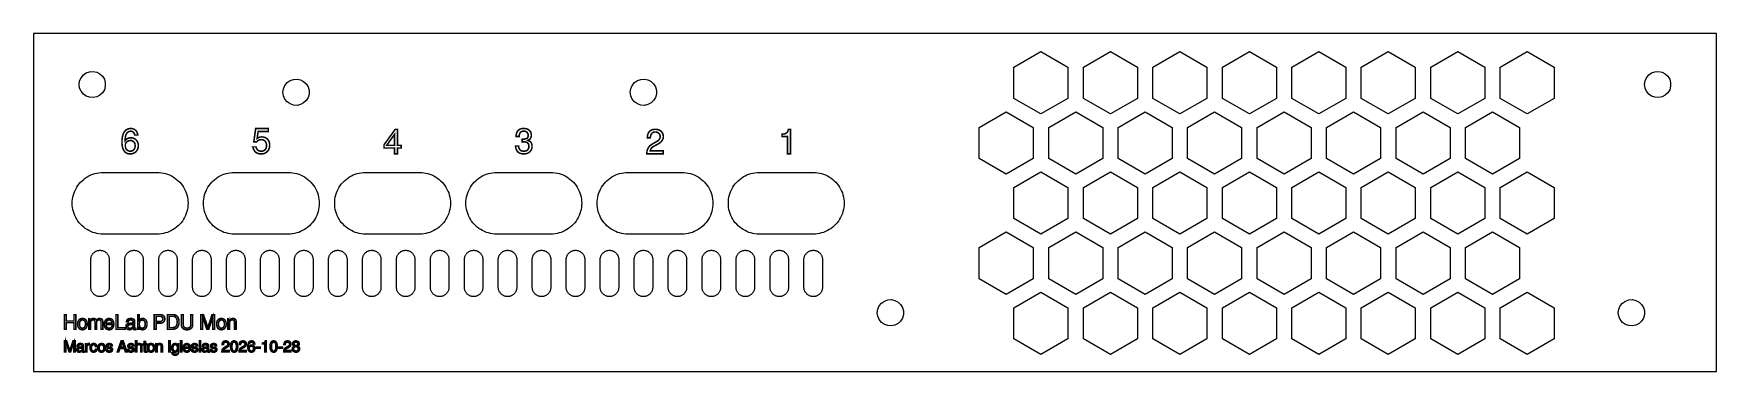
# Model space of a CAD drawing. Header units: metres. Extents: x -109 to 109, y -1 to 43.
import ezdxf

# ---------------------------------------------------------------- set-up
doc = ezdxf.new("R2010")
doc.units = ezdxf.units.M
doc.layers.add('CUT', color=1, linetype='Continuous')
doc.layers.add('MARK', color=5, linetype='Continuous')

msp = doc.modelspace()

# ---------------------------------------------------------------- linework, layer by layer
at = {"layer": 'CUT'}
for points in [[(-109, -1.2), (109, -1.2), (109, -1.2), (109, 42.6), (109, 42.6), (-109, 42.6), (-109, 42.6), (-109, -1.2)], [(18, 34.2), (18, 38.24), (18, 38.24), (21.5, 40.26), (21.5, 40.26), (25, 38.24), (25, 38.24), (25, 34.2), (25, 34.2), (21.5, 32.18), (21.5, 32.18), (18, 34.2)], [(27, 34.2), (27, 38.24), (27, 38.24), (30.5, 40.26), (30.5, 40.26), (34, 38.24), (34, 38.24), (34, 34.2), (34, 34.2), (30.5, 32.18), (30.5, 32.18), (27, 34.2)], [(36, 34.2), (36, 38.24), (36, 38.24), (39.5, 40.26), (39.5, 40.26), (43, 38.24), (43, 38.24), (43, 34.2), (43, 34.2), (39.5, 32.18), (39.5, 32.18), (36, 34.2)], [(45, 34.2), (45, 38.24), (45, 38.24), (48.5, 40.26), (48.5, 40.26), (52, 38.24), (52, 38.24), (52, 34.2), (52, 34.2), (48.5, 32.18), (48.5, 32.18), (45, 34.2)], [(54, 34.2), (54, 38.24), (54, 38.24), (57.5, 40.26), (57.5, 40.26), (61, 38.24), (61, 38.24), (61, 34.2), (61, 34.2), (57.5, 32.18), (57.5, 32.18), (54, 34.2)], [(63, 34.2), (63, 38.24), (63, 38.24), (66.5, 40.26), (66.5, 40.26), (70, 38.24), (70, 38.24), (70, 34.2), (70, 34.2), (66.5, 32.18), (66.5, 32.18), (63, 34.2)], [(72, 34.2), (72, 38.24), (72, 38.24), (75.5, 40.26), (75.5, 40.26), (79, 38.24), (79, 38.24), (79, 34.2), (79, 34.2), (75.5, 32.18), (75.5, 32.18), (72, 34.2)], [(81, 34.2), (81, 38.24), (81, 38.24), (84.5, 40.26), (84.5, 40.26), (88, 38.24), (88, 38.24), (88, 34.2), (88, 34.2), (84.5, 32.18), (84.5, 32.18), (81, 34.2)], [(-103.1, 36), (-103.04, 36.46), (-102.85, 36.88), (-102.56, 37.24), (-102.18, 37.51), (-101.75, 37.66), (-101.28, 37.7), (-100.83, 37.6), (-100.42, 37.39), (-100.08, 37.07), (-99.84, 36.68), (-99.72, 36.23), (-99.72, 35.77), (-99.84, 35.32), (-100.08, 34.93), (-100.42, 34.61), (-100.83, 34.4), (-101.28, 34.3), (-101.75, 34.34), (-102.18, 34.49), (-102.56, 34.76), (-102.85, 35.12), (-103.04, 35.54), (-103.1, 36)], [(99.7, 36), (99.76, 36.46), (99.95, 36.88), (100.24, 37.24), (100.62, 37.51), (101.05, 37.66), (101.52, 37.7), (101.97, 37.6), (102.38, 37.39), (102.72, 37.07), (102.96, 36.68), (103.08, 36.23), (103.08, 35.77), (102.96, 35.32), (102.72, 34.93), (102.38, 34.61), (101.97, 34.4), (101.52, 34.3), (101.05, 34.34), (100.62, 34.49), (100.24, 34.76), (99.95, 35.12), (99.76, 35.54), (99.7, 36)], [(-76.7, 35), (-76.64, 35.46), (-76.45, 35.88), (-76.16, 36.24), (-75.78, 36.51), (-75.35, 36.66), (-74.88, 36.7), (-74.43, 36.6), (-74.02, 36.39), (-73.68, 36.07), (-73.44, 35.68), (-73.32, 35.23), (-73.32, 34.77), (-73.44, 34.32), (-73.68, 33.93), (-74.02, 33.61), (-74.43, 33.4), (-74.88, 33.3), (-75.35, 33.34), (-75.78, 33.49), (-76.16, 33.76), (-76.45, 34.12), (-76.64, 34.54), (-76.7, 35)], [(-31.7, 35), (-31.64, 35.46), (-31.45, 35.88), (-31.16, 36.24), (-30.78, 36.51), (-30.35, 36.66), (-29.88, 36.7), (-29.43, 36.6), (-29.02, 36.39), (-28.68, 36.07), (-28.44, 35.68), (-28.32, 35.23), (-28.32, 34.77), (-28.44, 34.32), (-28.68, 33.93), (-29.02, 33.61), (-29.43, 33.4), (-29.88, 33.3), (-30.35, 33.34), (-30.78, 33.49), (-31.16, 33.76), (-31.45, 34.12), (-31.64, 34.54), (-31.7, 35)], [(13.5, 26.4), (13.5, 30.44), (13.5, 30.44), (17, 32.47), (17, 32.47), (20.5, 30.44), (20.5, 30.44), (20.5, 26.4), (20.5, 26.4), (17, 24.38), (17, 24.38), (13.5, 26.4)], [(22.5, 26.4), (22.5, 30.44), (22.5, 30.44), (26, 32.47), (26, 32.47), (29.5, 30.44), (29.5, 30.44), (29.5, 26.4), (29.5, 26.4), (26, 24.38), (26, 24.38), (22.5, 26.4)], [(31.5, 26.4), (31.5, 30.44), (31.5, 30.44), (35, 32.47), (35, 32.47), (38.5, 30.44), (38.5, 30.44), (38.5, 26.4), (38.5, 26.4), (35, 24.38), (35, 24.38), (31.5, 26.4)], [(40.5, 26.4), (40.5, 30.44), (40.5, 30.44), (44, 32.47), (44, 32.47), (47.5, 30.44), (47.5, 30.44), (47.5, 26.4), (47.5, 26.4), (44, 24.38), (44, 24.38), (40.5, 26.4)], [(49.5, 26.4), (49.5, 30.44), (49.5, 30.44), (53, 32.47), (53, 32.47), (56.5, 30.44), (56.5, 30.44), (56.5, 26.4), (56.5, 26.4), (53, 24.38), (53, 24.38), (49.5, 26.4)], [(58.5, 26.4), (58.5, 30.44), (58.5, 30.44), (62, 32.47), (62, 32.47), (65.5, 30.44), (65.5, 30.44), (65.5, 26.4), (65.5, 26.4), (62, 24.38), (62, 24.38), (58.5, 26.4)], [(67.5, 26.4), (67.5, 30.44), (67.5, 30.44), (71, 32.47), (71, 32.47), (74.5, 30.44), (74.5, 30.44), (74.5, 26.4), (74.5, 26.4), (71, 24.38), (71, 24.38), (67.5, 26.4)], [(76.5, 26.4), (76.5, 30.44), (76.5, 30.44), (80, 32.47), (80, 32.47), (83.5, 30.44), (83.5, 30.44), (83.5, 26.4), (83.5, 26.4), (80, 24.38), (80, 24.38), (76.5, 26.4)], [(-93, 16.6), (-100, 16.6), (-100, 16.6), (-100.27, 16.61), (-100.55, 16.64), (-100.81, 16.68), (-101.08, 16.75), (-101.34, 16.83), (-101.59, 16.93), (-101.84, 17.05), (-102.08, 17.18), (-102.31, 17.33), (-102.52, 17.5), (-102.73, 17.68), (-102.92, 17.87), (-103.1, 18.08), (-103.27, 18.29), (-103.42, 18.52), (-103.55, 18.76), (-103.67, 19.01), (-103.77, 19.26), (-103.85, 19.52), (-103.92, 19.79), (-103.96, 20.05), (-103.99, 20.33), (-104, 20.6), (-104, 20.6), (-104, 20.6), (-104, 20.6), (-103.99, 20.87), (-103.96, 21.15), (-103.92, 21.41), (-103.85, 21.68), (-103.77, 21.94), (-103.67, 22.19), (-103.55, 22.44), (-103.42, 22.68), (-103.27, 22.91), (-103.1, 23.12), (-102.92, 23.33), (-102.73, 23.52), (-102.52, 23.7), (-102.31, 23.87), (-102.08, 24.02), (-101.84, 24.15), (-101.59, 24.27), (-101.34, 24.37), (-101.08, 24.45), (-100.81, 24.52), (-100.55, 24.56), (-100.27, 24.59), (-100, 24.6), (-100, 24.6), (-93, 24.6), (-93, 24.6), (-92.73, 24.59), (-92.45, 24.56), (-92.19, 24.52), (-91.92, 24.45), (-91.66, 24.37), (-91.41, 24.27), (-91.16, 24.15), (-90.92, 24.02), (-90.69, 23.87), (-90.48, 23.7), (-90.27, 23.52), (-90.08, 23.33), (-89.9, 23.12), (-89.73, 22.91), (-89.58, 22.68), (-89.45, 22.44), (-89.33, 22.19), (-89.23, 21.94), (-89.15, 21.68), (-89.08, 21.41), (-89.04, 21.15), (-89.01, 20.87), (-89, 20.6), (-89, 20.6), (-89, 20.6), (-89, 20.6), (-89.01, 20.33), (-89.04, 20.05), (-89.08, 19.79), (-89.15, 19.52), (-89.23, 19.26), (-89.33, 19.01), (-89.45, 18.76), (-89.58, 18.52), (-89.73, 18.29), (-89.9, 18.08), (-90.08, 17.87), (-90.27, 17.68), (-90.48, 17.5), (-90.69, 17.33), (-90.92, 17.18), (-91.16, 17.05), (-91.41, 16.93), (-91.66, 16.83), (-91.92, 16.75), (-92.19, 16.68), (-92.45, 16.64), (-92.73, 16.61), (-93, 16.6)], [(-76, 16.6), (-83, 16.6), (-83, 16.6), (-83.27, 16.61), (-83.55, 16.64), (-83.81, 16.68), (-84.08, 16.75), (-84.34, 16.83), (-84.59, 16.93), (-84.84, 17.05), (-85.08, 17.18), (-85.31, 17.33), (-85.52, 17.5), (-85.73, 17.68), (-85.92, 17.87), (-86.1, 18.08), (-86.27, 18.29), (-86.42, 18.52), (-86.55, 18.76), (-86.67, 19.01), (-86.77, 19.26), (-86.85, 19.52), (-86.92, 19.79), (-86.96, 20.05), (-86.99, 20.33), (-87, 20.6), (-87, 20.6), (-87, 20.6), (-87, 20.6), (-86.99, 20.87), (-86.96, 21.15), (-86.92, 21.41), (-86.85, 21.68), (-86.77, 21.94), (-86.67, 22.19), (-86.55, 22.44), (-86.42, 22.68), (-86.27, 22.91), (-86.1, 23.12), (-85.92, 23.33), (-85.73, 23.52), (-85.52, 23.7), (-85.31, 23.87), (-85.08, 24.02), (-84.84, 24.15), (-84.59, 24.27), (-84.34, 24.37), (-84.08, 24.45), (-83.81, 24.52), (-83.55, 24.56), (-83.27, 24.59), (-83, 24.6), (-83, 24.6), (-76, 24.6), (-76, 24.6), (-75.73, 24.59), (-75.45, 24.56), (-75.19, 24.52), (-74.92, 24.45), (-74.66, 24.37), (-74.41, 24.27), (-74.16, 24.15), (-73.92, 24.02), (-73.69, 23.87), (-73.48, 23.7), (-73.27, 23.52), (-73.08, 23.33), (-72.9, 23.12), (-72.73, 22.91), (-72.58, 22.68), (-72.45, 22.44), (-72.33, 22.19), (-72.23, 21.94), (-72.15, 21.68), (-72.08, 21.41), (-72.04, 21.15), (-72.01, 20.87), (-72, 20.6), (-72, 20.6), (-72, 20.6), (-72, 20.6), (-72.01, 20.33), (-72.04, 20.05), (-72.08, 19.79), (-72.15, 19.52), (-72.23, 19.26), (-72.33, 19.01), (-72.45, 18.76), (-72.58, 18.52), (-72.73, 18.29), (-72.9, 18.08), (-73.08, 17.87), (-73.27, 17.68), (-73.48, 17.5), (-73.69, 17.33), (-73.92, 17.18), (-74.16, 17.05), (-74.41, 16.93), (-74.66, 16.83), (-74.92, 16.75), (-75.19, 16.68), (-75.45, 16.64), (-75.73, 16.61), (-76, 16.6)], [(-59, 16.6), (-66, 16.6), (-66, 16.6), (-66.27, 16.61), (-66.55, 16.64), (-66.81, 16.68), (-67.08, 16.75), (-67.34, 16.83), (-67.59, 16.93), (-67.84, 17.05), (-68.08, 17.18), (-68.31, 17.33), (-68.52, 17.5), (-68.73, 17.68), (-68.92, 17.87), (-69.1, 18.08), (-69.27, 18.29), (-69.42, 18.52), (-69.55, 18.76), (-69.67, 19.01), (-69.77, 19.26), (-69.85, 19.52), (-69.92, 19.79), (-69.96, 20.05), (-69.99, 20.33), (-70, 20.6), (-70, 20.6), (-70, 20.6), (-70, 20.6), (-69.99, 20.87), (-69.96, 21.15), (-69.92, 21.41), (-69.85, 21.68), (-69.77, 21.94), (-69.67, 22.19), (-69.55, 22.44), (-69.42, 22.68), (-69.27, 22.91), (-69.1, 23.12), (-68.92, 23.33), (-68.73, 23.52), (-68.52, 23.7), (-68.31, 23.87), (-68.08, 24.02), (-67.84, 24.15), (-67.59, 24.27), (-67.34, 24.37), (-67.08, 24.45), (-66.81, 24.52), (-66.55, 24.56), (-66.27, 24.59), (-66, 24.6), (-66, 24.6), (-59, 24.6), (-59, 24.6), (-58.73, 24.59), (-58.45, 24.56), (-58.19, 24.52), (-57.92, 24.45), (-57.66, 24.37), (-57.41, 24.27), (-57.16, 24.15), (-56.92, 24.02), (-56.69, 23.87), (-56.48, 23.7), (-56.27, 23.52), (-56.08, 23.33), (-55.9, 23.12), (-55.73, 22.91), (-55.58, 22.68), (-55.45, 22.44), (-55.33, 22.19), (-55.23, 21.94), (-55.15, 21.68), (-55.08, 21.41), (-55.04, 21.15), (-55.01, 20.87), (-55, 20.6), (-55, 20.6), (-55, 20.6), (-55, 20.6), (-55.01, 20.33), (-55.04, 20.05), (-55.08, 19.79), (-55.15, 19.52), (-55.23, 19.26), (-55.33, 19.01), (-55.45, 18.76), (-55.58, 18.52), (-55.73, 18.29), (-55.9, 18.08), (-56.08, 17.87), (-56.27, 17.68), (-56.48, 17.5), (-56.69, 17.33), (-56.92, 17.18), (-57.16, 17.05), (-57.41, 16.93), (-57.66, 16.83), (-57.92, 16.75), (-58.19, 16.68), (-58.45, 16.64), (-58.73, 16.61), (-59, 16.6)], [(-42, 16.6), (-49, 16.6), (-49, 16.6), (-49.27, 16.61), (-49.55, 16.64), (-49.81, 16.68), (-50.08, 16.75), (-50.34, 16.83), (-50.59, 16.93), (-50.84, 17.05), (-51.08, 17.18), (-51.31, 17.33), (-51.52, 17.5), (-51.73, 17.68), (-51.92, 17.87), (-52.1, 18.08), (-52.27, 18.29), (-52.42, 18.52), (-52.55, 18.76), (-52.67, 19.01), (-52.77, 19.26), (-52.85, 19.52), (-52.92, 19.79), (-52.96, 20.05), (-52.99, 20.33), (-53, 20.6), (-53, 20.6), (-53, 20.6), (-53, 20.6), (-52.99, 20.87), (-52.96, 21.15), (-52.92, 21.41), (-52.85, 21.68), (-52.77, 21.94), (-52.67, 22.19), (-52.55, 22.44), (-52.42, 22.68), (-52.27, 22.91), (-52.1, 23.12), (-51.92, 23.33), (-51.73, 23.52), (-51.52, 23.7), (-51.31, 23.87), (-51.08, 24.02), (-50.84, 24.15), (-50.59, 24.27), (-50.34, 24.37), (-50.08, 24.45), (-49.81, 24.52), (-49.55, 24.56), (-49.27, 24.59), (-49, 24.6), (-49, 24.6), (-42, 24.6), (-42, 24.6), (-41.73, 24.59), (-41.45, 24.56), (-41.19, 24.52), (-40.92, 24.45), (-40.66, 24.37), (-40.41, 24.27), (-40.16, 24.15), (-39.92, 24.02), (-39.69, 23.87), (-39.48, 23.7), (-39.27, 23.52), (-39.08, 23.33), (-38.9, 23.12), (-38.73, 22.91), (-38.58, 22.68), (-38.45, 22.44), (-38.33, 22.19), (-38.23, 21.94), (-38.15, 21.68), (-38.08, 21.41), (-38.04, 21.15), (-38.01, 20.87), (-38, 20.6), (-38, 20.6), (-38, 20.6), (-38, 20.6), (-38.01, 20.33), (-38.04, 20.05), (-38.08, 19.79), (-38.15, 19.52), (-38.23, 19.26), (-38.33, 19.01), (-38.45, 18.76), (-38.58, 18.52), (-38.73, 18.29), (-38.9, 18.08), (-39.08, 17.87), (-39.27, 17.68), (-39.48, 17.5), (-39.69, 17.33), (-39.92, 17.18), (-40.16, 17.05), (-40.41, 16.93), (-40.66, 16.83), (-40.92, 16.75), (-41.19, 16.68), (-41.45, 16.64), (-41.73, 16.61), (-42, 16.6)], [(-25, 16.6), (-32, 16.6), (-32, 16.6), (-32.27, 16.61), (-32.55, 16.64), (-32.81, 16.68), (-33.08, 16.75), (-33.34, 16.83), (-33.59, 16.93), (-33.84, 17.05), (-34.08, 17.18), (-34.31, 17.33), (-34.52, 17.5), (-34.73, 17.68), (-34.92, 17.87), (-35.1, 18.08), (-35.27, 18.29), (-35.42, 18.52), (-35.55, 18.76), (-35.67, 19.01), (-35.77, 19.26), (-35.85, 19.52), (-35.92, 19.79), (-35.96, 20.05), (-35.99, 20.33), (-36, 20.6), (-36, 20.6), (-36, 20.6), (-36, 20.6), (-35.99, 20.87), (-35.96, 21.15), (-35.92, 21.41), (-35.85, 21.68), (-35.77, 21.94), (-35.67, 22.19), (-35.55, 22.44), (-35.42, 22.68), (-35.27, 22.91), (-35.1, 23.12), (-34.92, 23.33), (-34.73, 23.52), (-34.52, 23.7), (-34.31, 23.87), (-34.08, 24.02), (-33.84, 24.15), (-33.59, 24.27), (-33.34, 24.37), (-33.08, 24.45), (-32.81, 24.52), (-32.55, 24.56), (-32.27, 24.59), (-32, 24.6), (-32, 24.6), (-25, 24.6), (-25, 24.6), (-24.73, 24.59), (-24.45, 24.56), (-24.19, 24.52), (-23.92, 24.45), (-23.66, 24.37), (-23.41, 24.27), (-23.16, 24.15), (-22.92, 24.02), (-22.69, 23.87), (-22.48, 23.7), (-22.27, 23.52), (-22.08, 23.33), (-21.9, 23.12), (-21.73, 22.91), (-21.58, 22.68), (-21.45, 22.44), (-21.33, 22.19), (-21.23, 21.94), (-21.15, 21.68), (-21.08, 21.41), (-21.04, 21.15), (-21.01, 20.87), (-21, 20.6), (-21, 20.6), (-21, 20.6), (-21, 20.6), (-21.01, 20.33), (-21.04, 20.05), (-21.08, 19.79), (-21.15, 19.52), (-21.23, 19.26), (-21.33, 19.01), (-21.45, 18.76), (-21.58, 18.52), (-21.73, 18.29), (-21.9, 18.08), (-22.08, 17.87), (-22.27, 17.68), (-22.48, 17.5), (-22.69, 17.33), (-22.92, 17.18), (-23.16, 17.05), (-23.41, 16.93), (-23.66, 16.83), (-23.92, 16.75), (-24.19, 16.68), (-24.45, 16.64), (-24.73, 16.61), (-25, 16.6)], [(-8, 16.6), (-15, 16.6), (-15, 16.6), (-15.27, 16.61), (-15.55, 16.64), (-15.81, 16.68), (-16.08, 16.75), (-16.34, 16.83), (-16.59, 16.93), (-16.84, 17.05), (-17.08, 17.18), (-17.31, 17.33), (-17.52, 17.5), (-17.73, 17.68), (-17.92, 17.87), (-18.1, 18.08), (-18.27, 18.29), (-18.42, 18.52), (-18.55, 18.76), (-18.67, 19.01), (-18.77, 19.26), (-18.85, 19.52), (-18.92, 19.79), (-18.96, 20.05), (-18.99, 20.33), (-19, 20.6), (-19, 20.6), (-19, 20.6), (-19, 20.6), (-18.99, 20.87), (-18.96, 21.15), (-18.92, 21.41), (-18.85, 21.68), (-18.77, 21.94), (-18.67, 22.19), (-18.55, 22.44), (-18.42, 22.68), (-18.27, 22.91), (-18.1, 23.12), (-17.92, 23.33), (-17.73, 23.52), (-17.52, 23.7), (-17.31, 23.87), (-17.08, 24.02), (-16.84, 24.15), (-16.59, 24.27), (-16.34, 24.37), (-16.08, 24.45), (-15.81, 24.52), (-15.55, 24.56), (-15.27, 24.59), (-15, 24.6), (-15, 24.6), (-8, 24.6), (-8, 24.6), (-7.73, 24.59), (-7.45, 24.56), (-7.19, 24.52), (-6.92, 24.45), (-6.66, 24.37), (-6.41, 24.27), (-6.16, 24.15), (-5.92, 24.02), (-5.69, 23.87), (-5.48, 23.7), (-5.27, 23.52), (-5.08, 23.33), (-4.9, 23.12), (-4.73, 22.91), (-4.58, 22.68), (-4.45, 22.44), (-4.33, 22.19), (-4.23, 21.94), (-4.15, 21.68), (-4.08, 21.41), (-4.04, 21.15), (-4.01, 20.87), (-4, 20.6), (-4, 20.6), (-4, 20.6), (-4, 20.6), (-4.01, 20.33), (-4.04, 20.05), (-4.08, 19.79), (-4.15, 19.52), (-4.23, 19.26), (-4.33, 19.01), (-4.45, 18.76), (-4.58, 18.52), (-4.73, 18.29), (-4.9, 18.08), (-5.08, 17.87), (-5.27, 17.68), (-5.48, 17.5), (-5.69, 17.33), (-5.92, 17.18), (-6.16, 17.05), (-6.41, 16.93), (-6.66, 16.83), (-6.92, 16.75), (-7.19, 16.68), (-7.45, 16.64), (-7.73, 16.61), (-8, 16.6)], [(18, 18.61), (18, 22.65), (18, 22.65), (21.5, 24.67), (21.5, 24.67), (25, 22.65), (25, 22.65), (25, 18.61), (25, 18.61), (21.5, 16.59), (21.5, 16.59), (18, 18.61)], [(27, 18.61), (27, 22.65), (27, 22.65), (30.5, 24.67), (30.5, 24.67), (34, 22.65), (34, 22.65), (34, 18.61), (34, 18.61), (30.5, 16.59), (30.5, 16.59), (27, 18.61)], [(36, 18.61), (36, 22.65), (36, 22.65), (39.5, 24.67), (39.5, 24.67), (43, 22.65), (43, 22.65), (43, 18.61), (43, 18.61), (39.5, 16.59), (39.5, 16.59), (36, 18.61)], [(45, 18.61), (45, 22.65), (45, 22.65), (48.5, 24.67), (48.5, 24.67), (52, 22.65), (52, 22.65), (52, 18.61), (52, 18.61), (48.5, 16.59), (48.5, 16.59), (45, 18.61)], [(54, 18.61), (54, 22.65), (54, 22.65), (57.5, 24.67), (57.5, 24.67), (61, 22.65), (61, 22.65), (61, 18.61), (61, 18.61), (57.5, 16.59), (57.5, 16.59), (54, 18.61)], [(63, 18.61), (63, 22.65), (63, 22.65), (66.5, 24.67), (66.5, 24.67), (70, 22.65), (70, 22.65), (70, 18.61), (70, 18.61), (66.5, 16.59), (66.5, 16.59), (63, 18.61)], [(72, 18.61), (72, 22.65), (72, 22.65), (75.5, 24.67), (75.5, 24.67), (79, 22.65), (79, 22.65), (79, 18.61), (79, 18.61), (75.5, 16.59), (75.5, 16.59), (72, 18.61)], [(81, 18.61), (81, 22.65), (81, 22.65), (84.5, 24.67), (84.5, 24.67), (88, 22.65), (88, 22.65), (88, 18.61), (88, 18.61), (84.5, 16.59), (84.5, 16.59), (81, 18.61)], [(13.5, 10.81), (13.5, 14.86), (13.5, 14.86), (17, 16.88), (17, 16.88), (20.5, 14.86), (20.5, 14.86), (20.5, 10.81), (20.5, 10.81), (17, 8.79), (17, 8.79), (13.5, 10.81)], [(22.5, 10.81), (22.5, 14.86), (22.5, 14.86), (26, 16.88), (26, 16.88), (29.5, 14.86), (29.5, 14.86), (29.5, 10.81), (29.5, 10.81), (26, 8.79), (26, 8.79), (22.5, 10.81)], [(31.5, 10.81), (31.5, 14.86), (31.5, 14.86), (35, 16.88), (35, 16.88), (38.5, 14.86), (38.5, 14.86), (38.5, 10.81), (38.5, 10.81), (35, 8.79), (35, 8.79), (31.5, 10.81)], [(40.5, 10.81), (40.5, 14.86), (40.5, 14.86), (44, 16.88), (44, 16.88), (47.5, 14.86), (47.5, 14.86), (47.5, 10.81), (47.5, 10.81), (44, 8.79), (44, 8.79), (40.5, 10.81)], [(49.5, 10.81), (49.5, 14.86), (49.5, 14.86), (53, 16.88), (53, 16.88), (56.5, 14.86), (56.5, 14.86), (56.5, 10.81), (56.5, 10.81), (53, 8.79), (53, 8.79), (49.5, 10.81)], [(58.5, 10.81), (58.5, 14.86), (58.5, 14.86), (62, 16.88), (62, 16.88), (65.5, 14.86), (65.5, 14.86), (65.5, 10.81), (65.5, 10.81), (62, 8.79), (62, 8.79), (58.5, 10.81)], [(67.5, 10.81), (67.5, 14.86), (67.5, 14.86), (71, 16.88), (71, 16.88), (74.5, 14.86), (74.5, 14.86), (74.5, 10.81), (74.5, 10.81), (71, 8.79), (71, 8.79), (67.5, 10.81)], [(76.5, 10.81), (76.5, 14.86), (76.5, 14.86), (80, 16.88), (80, 16.88), (83.5, 14.86), (83.5, 14.86), (83.5, 10.81), (83.5, 10.81), (80, 8.79), (80, 8.79), (76.5, 10.81)], [(-100.4, 8.5), (-100.4, 8.5), (-100.4, 8.5), (-100.48, 8.5), (-100.56, 8.51), (-100.64, 8.53), (-100.72, 8.54), (-100.8, 8.57), (-100.88, 8.6), (-100.95, 8.63), (-101.02, 8.67), (-101.09, 8.72), (-101.16, 8.77), (-101.22, 8.82), (-101.28, 8.88), (-101.33, 8.94), (-101.38, 9.01), (-101.43, 9.08), (-101.47, 9.15), (-101.5, 9.22), (-101.53, 9.3), (-101.56, 9.38), (-101.57, 9.46), (-101.59, 9.54), (-101.6, 9.62), (-101.6, 9.7), (-101.6, 9.7), (-101.6, 13.3), (-101.6, 13.3), (-101.6, 13.38), (-101.59, 13.46), (-101.57, 13.54), (-101.56, 13.62), (-101.53, 13.7), (-101.5, 13.78), (-101.47, 13.85), (-101.43, 13.92), (-101.38, 13.99), (-101.33, 14.06), (-101.28, 14.12), (-101.22, 14.18), (-101.16, 14.23), (-101.09, 14.28), (-101.02, 14.33), (-100.95, 14.37), (-100.88, 14.4), (-100.8, 14.43), (-100.72, 14.46), (-100.64, 14.47), (-100.56, 14.49), (-100.48, 14.5), (-100.4, 14.5), (-100.4, 14.5), (-100.4, 14.5), (-100.4, 14.5), (-100.32, 14.5), (-100.24, 14.49), (-100.16, 14.47), (-100.08, 14.46), (-100, 14.43), (-99.92, 14.4), (-99.85, 14.37), (-99.78, 14.33), (-99.71, 14.28), (-99.64, 14.23), (-99.58, 14.18), (-99.52, 14.12), (-99.47, 14.06), (-99.42, 13.99), (-99.37, 13.92), (-99.33, 13.85), (-99.3, 13.78), (-99.27, 13.7), (-99.24, 13.62), (-99.23, 13.54), (-99.21, 13.46), (-99.2, 13.38), (-99.2, 13.3), (-99.2, 13.3), (-99.2, 9.7), (-99.2, 9.7), (-99.2, 9.62), (-99.21, 9.54), (-99.23, 9.46), (-99.24, 9.38), (-99.27, 9.3), (-99.3, 9.22), (-99.33, 9.15), (-99.37, 9.08), (-99.42, 9.01), (-99.47, 8.94), (-99.52, 8.88), (-99.58, 8.82), (-99.64, 8.77), (-99.71, 8.72), (-99.78, 8.67), (-99.85, 8.63), (-99.92, 8.6), (-100, 8.57), (-100.08, 8.54), (-100.16, 8.53), (-100.24, 8.51), (-100.32, 8.5), (-100.4, 8.5)], [(-96, 8.5), (-96, 8.5), (-96, 8.5), (-96.08, 8.5), (-96.16, 8.51), (-96.24, 8.53), (-96.32, 8.54), (-96.4, 8.57), (-96.48, 8.6), (-96.55, 8.63), (-96.62, 8.67), (-96.69, 8.72), (-96.76, 8.77), (-96.82, 8.82), (-96.88, 8.88), (-96.93, 8.94), (-96.98, 9.01), (-97.03, 9.08), (-97.07, 9.15), (-97.1, 9.22), (-97.13, 9.3), (-97.16, 9.38), (-97.17, 9.46), (-97.19, 9.54), (-97.2, 9.62), (-97.2, 9.7), (-97.2, 9.7), (-97.2, 13.3), (-97.2, 13.3), (-97.2, 13.38), (-97.19, 13.46), (-97.17, 13.54), (-97.16, 13.62), (-97.13, 13.7), (-97.1, 13.78), (-97.07, 13.85), (-97.03, 13.92), (-96.98, 13.99), (-96.93, 14.06), (-96.88, 14.12), (-96.82, 14.18), (-96.76, 14.23), (-96.69, 14.28), (-96.62, 14.33), (-96.55, 14.37), (-96.48, 14.4), (-96.4, 14.43), (-96.32, 14.46), (-96.24, 14.47), (-96.16, 14.49), (-96.08, 14.5), (-96, 14.5), (-96, 14.5), (-96, 14.5), (-96, 14.5), (-95.92, 14.5), (-95.84, 14.49), (-95.76, 14.47), (-95.68, 14.46), (-95.6, 14.43), (-95.52, 14.4), (-95.45, 14.37), (-95.38, 14.33), (-95.31, 14.28), (-95.24, 14.23), (-95.18, 14.18), (-95.12, 14.12), (-95.07, 14.06), (-95.02, 13.99), (-94.97, 13.92), (-94.93, 13.85), (-94.9, 13.78), (-94.87, 13.7), (-94.84, 13.62), (-94.83, 13.54), (-94.81, 13.46), (-94.8, 13.38), (-94.8, 13.3), (-94.8, 13.3), (-94.8, 9.7), (-94.8, 9.7), (-94.8, 9.62), (-94.81, 9.54), (-94.83, 9.46), (-94.84, 9.38), (-94.87, 9.3), (-94.9, 9.22), (-94.93, 9.15), (-94.97, 9.08), (-95.02, 9.01), (-95.07, 8.94), (-95.12, 8.88), (-95.18, 8.82), (-95.24, 8.77), (-95.31, 8.72), (-95.38, 8.67), (-95.45, 8.63), (-95.52, 8.6), (-95.6, 8.57), (-95.68, 8.54), (-95.76, 8.53), (-95.84, 8.51), (-95.92, 8.5), (-96, 8.5)], [(-91.6, 8.5), (-91.6, 8.5), (-91.6, 8.5), (-91.68, 8.5), (-91.76, 8.51), (-91.84, 8.53), (-91.92, 8.54), (-92, 8.57), (-92.08, 8.6), (-92.15, 8.63), (-92.22, 8.67), (-92.29, 8.72), (-92.36, 8.77), (-92.42, 8.82), (-92.48, 8.88), (-92.53, 8.94), (-92.58, 9.01), (-92.63, 9.08), (-92.67, 9.15), (-92.7, 9.22), (-92.73, 9.3), (-92.76, 9.38), (-92.77, 9.46), (-92.79, 9.54), (-92.8, 9.62), (-92.8, 9.7), (-92.8, 9.7), (-92.8, 13.3), (-92.8, 13.3), (-92.8, 13.38), (-92.79, 13.46), (-92.77, 13.54), (-92.76, 13.62), (-92.73, 13.7), (-92.7, 13.78), (-92.67, 13.85), (-92.63, 13.92), (-92.58, 13.99), (-92.53, 14.06), (-92.48, 14.12), (-92.42, 14.18), (-92.36, 14.23), (-92.29, 14.28), (-92.22, 14.33), (-92.15, 14.37), (-92.08, 14.4), (-92, 14.43), (-91.92, 14.46), (-91.84, 14.47), (-91.76, 14.49), (-91.68, 14.5), (-91.6, 14.5), (-91.6, 14.5), (-91.6, 14.5), (-91.6, 14.5), (-91.52, 14.5), (-91.44, 14.49), (-91.36, 14.47), (-91.28, 14.46), (-91.2, 14.43), (-91.12, 14.4), (-91.05, 14.37), (-90.98, 14.33), (-90.91, 14.28), (-90.84, 14.23), (-90.78, 14.18), (-90.72, 14.12), (-90.67, 14.06), (-90.62, 13.99), (-90.57, 13.92), (-90.53, 13.85), (-90.5, 13.78), (-90.47, 13.7), (-90.44, 13.62), (-90.43, 13.54), (-90.41, 13.46), (-90.4, 13.38), (-90.4, 13.3), (-90.4, 13.3), (-90.4, 9.7), (-90.4, 9.7), (-90.4, 9.62), (-90.41, 9.54), (-90.43, 9.46), (-90.44, 9.38), (-90.47, 9.3), (-90.5, 9.22), (-90.53, 9.15), (-90.57, 9.08), (-90.62, 9.01), (-90.67, 8.94), (-90.72, 8.88), (-90.78, 8.82), (-90.84, 8.77), (-90.91, 8.72), (-90.98, 8.67), (-91.05, 8.63), (-91.12, 8.6), (-91.2, 8.57), (-91.28, 8.54), (-91.36, 8.53), (-91.44, 8.51), (-91.52, 8.5), (-91.6, 8.5)], [(-87.2, 8.5), (-87.2, 8.5), (-87.2, 8.5), (-87.28, 8.5), (-87.36, 8.51), (-87.44, 8.53), (-87.52, 8.54), (-87.6, 8.57), (-87.68, 8.6), (-87.75, 8.63), (-87.82, 8.67), (-87.89, 8.72), (-87.96, 8.77), (-88.02, 8.82), (-88.08, 8.88), (-88.13, 8.94), (-88.18, 9.01), (-88.23, 9.08), (-88.27, 9.15), (-88.3, 9.22), (-88.33, 9.3), (-88.36, 9.38), (-88.38, 9.46), (-88.39, 9.54), (-88.4, 9.62), (-88.4, 9.7), (-88.4, 9.7), (-88.4, 13.3), (-88.4, 13.3), (-88.4, 13.38), (-88.39, 13.46), (-88.38, 13.54), (-88.36, 13.62), (-88.33, 13.7), (-88.3, 13.78), (-88.27, 13.85), (-88.23, 13.92), (-88.18, 13.99), (-88.13, 14.06), (-88.08, 14.12), (-88.02, 14.18), (-87.96, 14.23), (-87.89, 14.28), (-87.82, 14.33), (-87.75, 14.37), (-87.68, 14.4), (-87.6, 14.43), (-87.52, 14.46), (-87.44, 14.47), (-87.36, 14.49), (-87.28, 14.5), (-87.2, 14.5), (-87.2, 14.5), (-87.2, 14.5), (-87.2, 14.5), (-87.12, 14.5), (-87.04, 14.49), (-86.96, 14.47), (-86.88, 14.46), (-86.8, 14.43), (-86.72, 14.4), (-86.65, 14.37), (-86.58, 14.33), (-86.51, 14.28), (-86.44, 14.23), (-86.38, 14.18), (-86.32, 14.12), (-86.27, 14.06), (-86.22, 13.99), (-86.17, 13.92), (-86.13, 13.85), (-86.1, 13.78), (-86.07, 13.7), (-86.04, 13.62), (-86.03, 13.54), (-86.01, 13.46), (-86, 13.38), (-86, 13.3), (-86, 13.3), (-86, 9.7), (-86, 9.7), (-86, 9.62), (-86.01, 9.54), (-86.03, 9.46), (-86.04, 9.38), (-86.07, 9.3), (-86.1, 9.22), (-86.13, 9.15), (-86.17, 9.08), (-86.22, 9.01), (-86.27, 8.94), (-86.32, 8.88), (-86.38, 8.82), (-86.44, 8.77), (-86.51, 8.72), (-86.58, 8.67), (-86.65, 8.63), (-86.72, 8.6), (-86.8, 8.57), (-86.88, 8.54), (-86.96, 8.53), (-87.04, 8.51), (-87.12, 8.5), (-87.2, 8.5)], [(-82.8, 8.5), (-82.8, 8.5), (-82.8, 8.5), (-82.88, 8.5), (-82.96, 8.51), (-83.04, 8.53), (-83.12, 8.54), (-83.2, 8.57), (-83.28, 8.6), (-83.35, 8.63), (-83.42, 8.67), (-83.49, 8.72), (-83.56, 8.77), (-83.62, 8.82), (-83.68, 8.88), (-83.73, 8.94), (-83.78, 9.01), (-83.83, 9.08), (-83.87, 9.15), (-83.9, 9.22), (-83.93, 9.3), (-83.96, 9.38), (-83.97, 9.46), (-83.99, 9.54), (-84, 9.62), (-84, 9.7), (-84, 9.7), (-84, 13.3), (-84, 13.3), (-84, 13.38), (-83.99, 13.46), (-83.97, 13.54), (-83.96, 13.62), (-83.93, 13.7), (-83.9, 13.78), (-83.87, 13.85), (-83.83, 13.92), (-83.78, 13.99), (-83.73, 14.06), (-83.68, 14.12), (-83.62, 14.18), (-83.56, 14.23), (-83.49, 14.28), (-83.42, 14.33), (-83.35, 14.37), (-83.28, 14.4), (-83.2, 14.43), (-83.12, 14.46), (-83.04, 14.47), (-82.96, 14.49), (-82.88, 14.5), (-82.8, 14.5), (-82.8, 14.5), (-82.8, 14.5), (-82.8, 14.5), (-82.72, 14.5), (-82.64, 14.49), (-82.56, 14.47), (-82.48, 14.46), (-82.4, 14.43), (-82.32, 14.4), (-82.25, 14.37), (-82.18, 14.33), (-82.11, 14.28), (-82.04, 14.23), (-81.98, 14.18), (-81.92, 14.12), (-81.87, 14.06), (-81.82, 13.99), (-81.77, 13.92), (-81.73, 13.85), (-81.7, 13.78), (-81.67, 13.7), (-81.64, 13.62), (-81.63, 13.54), (-81.61, 13.46), (-81.6, 13.38), (-81.6, 13.3), (-81.6, 13.3), (-81.6, 9.7), (-81.6, 9.7), (-81.6, 9.62), (-81.61, 9.54), (-81.63, 9.46), (-81.64, 9.38), (-81.67, 9.3), (-81.7, 9.22), (-81.73, 9.15), (-81.77, 9.08), (-81.82, 9.01), (-81.87, 8.94), (-81.92, 8.88), (-81.98, 8.82), (-82.04, 8.77), (-82.11, 8.72), (-82.18, 8.67), (-82.25, 8.63), (-82.32, 8.6), (-82.4, 8.57), (-82.48, 8.54), (-82.56, 8.53), (-82.64, 8.51), (-82.72, 8.5), (-82.8, 8.5)], [(-78.4, 8.5), (-78.4, 8.5), (-78.4, 8.5), (-78.48, 8.5), (-78.56, 8.51), (-78.64, 8.53), (-78.72, 8.54), (-78.8, 8.57), (-78.88, 8.6), (-78.95, 8.63), (-79.02, 8.67), (-79.09, 8.72), (-79.16, 8.77), (-79.22, 8.82), (-79.28, 8.88), (-79.33, 8.94), (-79.38, 9.01), (-79.43, 9.08), (-79.47, 9.15), (-79.5, 9.22), (-79.53, 9.3), (-79.56, 9.38), (-79.57, 9.46), (-79.59, 9.54), (-79.6, 9.62), (-79.6, 9.7), (-79.6, 9.7), (-79.6, 13.3), (-79.6, 13.3), (-79.6, 13.38), (-79.59, 13.46), (-79.57, 13.54), (-79.56, 13.62), (-79.53, 13.7), (-79.5, 13.78), (-79.47, 13.85), (-79.43, 13.92), (-79.38, 13.99), (-79.33, 14.06), (-79.28, 14.12), (-79.22, 14.18), (-79.16, 14.23), (-79.09, 14.28), (-79.02, 14.33), (-78.95, 14.37), (-78.88, 14.4), (-78.8, 14.43), (-78.72, 14.46), (-78.64, 14.47), (-78.56, 14.49), (-78.48, 14.5), (-78.4, 14.5), (-78.4, 14.5), (-78.4, 14.5), (-78.4, 14.5), (-78.32, 14.5), (-78.24, 14.49), (-78.16, 14.47), (-78.08, 14.46), (-78, 14.43), (-77.92, 14.4), (-77.85, 14.37), (-77.78, 14.33), (-77.71, 14.28), (-77.64, 14.23), (-77.58, 14.18), (-77.52, 14.12), (-77.47, 14.06), (-77.42, 13.99), (-77.37, 13.92), (-77.33, 13.85), (-77.3, 13.78), (-77.27, 13.7), (-77.24, 13.62), (-77.23, 13.54), (-77.21, 13.46), (-77.2, 13.38), (-77.2, 13.3), (-77.2, 13.3), (-77.2, 9.7), (-77.2, 9.7), (-77.2, 9.62), (-77.21, 9.54), (-77.23, 9.46), (-77.24, 9.38), (-77.27, 9.3), (-77.3, 9.22), (-77.33, 9.15), (-77.37, 9.08), (-77.42, 9.01), (-77.47, 8.94), (-77.52, 8.88), (-77.58, 8.82), (-77.64, 8.77), (-77.71, 8.72), (-77.78, 8.67), (-77.85, 8.63), (-77.92, 8.6), (-78, 8.57), (-78.08, 8.54), (-78.16, 8.53), (-78.24, 8.51), (-78.32, 8.5), (-78.4, 8.5)], [(-74, 8.5), (-74, 8.5), (-74, 8.5), (-74.08, 8.5), (-74.16, 8.51), (-74.24, 8.53), (-74.32, 8.54), (-74.4, 8.57), (-74.48, 8.6), (-74.55, 8.63), (-74.62, 8.67), (-74.69, 8.72), (-74.76, 8.77), (-74.82, 8.82), (-74.88, 8.88), (-74.93, 8.94), (-74.98, 9.01), (-75.03, 9.08), (-75.07, 9.15), (-75.1, 9.22), (-75.13, 9.3), (-75.16, 9.38), (-75.17, 9.46), (-75.19, 9.54), (-75.2, 9.62), (-75.2, 9.7), (-75.2, 9.7), (-75.2, 13.3), (-75.2, 13.3), (-75.2, 13.38), (-75.19, 13.46), (-75.17, 13.54), (-75.16, 13.62), (-75.13, 13.7), (-75.1, 13.78), (-75.07, 13.85), (-75.03, 13.92), (-74.98, 13.99), (-74.93, 14.06), (-74.88, 14.12), (-74.82, 14.18), (-74.76, 14.23), (-74.69, 14.28), (-74.62, 14.33), (-74.55, 14.37), (-74.48, 14.4), (-74.4, 14.43), (-74.32, 14.46), (-74.24, 14.47), (-74.16, 14.49), (-74.08, 14.5), (-74, 14.5), (-74, 14.5), (-74, 14.5), (-74, 14.5), (-73.92, 14.5), (-73.84, 14.49), (-73.76, 14.47), (-73.68, 14.46), (-73.6, 14.43), (-73.52, 14.4), (-73.45, 14.37), (-73.38, 14.33), (-73.31, 14.28), (-73.24, 14.23), (-73.18, 14.18), (-73.12, 14.12), (-73.07, 14.06), (-73.02, 13.99), (-72.97, 13.92), (-72.93, 13.85), (-72.9, 13.78), (-72.87, 13.7), (-72.84, 13.62), (-72.83, 13.54), (-72.81, 13.46), (-72.8, 13.38), (-72.8, 13.3), (-72.8, 13.3), (-72.8, 9.7), (-72.8, 9.7), (-72.8, 9.62), (-72.81, 9.54), (-72.83, 9.46), (-72.84, 9.38), (-72.87, 9.3), (-72.9, 9.22), (-72.93, 9.15), (-72.97, 9.08), (-73.02, 9.01), (-73.07, 8.94), (-73.12, 8.88), (-73.18, 8.82), (-73.24, 8.77), (-73.31, 8.72), (-73.38, 8.67), (-73.45, 8.63), (-73.52, 8.6), (-73.6, 8.57), (-73.68, 8.54), (-73.76, 8.53), (-73.84, 8.51), (-73.92, 8.5), (-74, 8.5)], [(-69.6, 8.5), (-69.6, 8.5), (-69.6, 8.5), (-69.68, 8.5), (-69.76, 8.51), (-69.84, 8.53), (-69.92, 8.54), (-70, 8.57), (-70.08, 8.6), (-70.15, 8.63), (-70.22, 8.67), (-70.29, 8.72), (-70.36, 8.77), (-70.42, 8.82), (-70.48, 8.88), (-70.53, 8.94), (-70.58, 9.01), (-70.63, 9.08), (-70.67, 9.15), (-70.7, 9.22), (-70.73, 9.3), (-70.76, 9.38), (-70.77, 9.46), (-70.79, 9.54), (-70.8, 9.62), (-70.8, 9.7), (-70.8, 9.7), (-70.8, 13.3), (-70.8, 13.3), (-70.8, 13.38), (-70.79, 13.46), (-70.77, 13.54), (-70.76, 13.62), (-70.73, 13.7), (-70.7, 13.78), (-70.67, 13.85), (-70.63, 13.92), (-70.58, 13.99), (-70.53, 14.06), (-70.48, 14.12), (-70.42, 14.18), (-70.36, 14.23), (-70.29, 14.28), (-70.22, 14.33), (-70.15, 14.37), (-70.08, 14.4), (-70, 14.43), (-69.92, 14.46), (-69.84, 14.47), (-69.76, 14.49), (-69.68, 14.5), (-69.6, 14.5), (-69.6, 14.5), (-69.6, 14.5), (-69.6, 14.5), (-69.52, 14.5), (-69.44, 14.49), (-69.36, 14.47), (-69.28, 14.46), (-69.2, 14.43), (-69.12, 14.4), (-69.05, 14.37), (-68.98, 14.33), (-68.91, 14.28), (-68.84, 14.23), (-68.78, 14.18), (-68.72, 14.12), (-68.67, 14.06), (-68.62, 13.99), (-68.57, 13.92), (-68.53, 13.85), (-68.5, 13.78), (-68.47, 13.7), (-68.44, 13.62), (-68.43, 13.54), (-68.41, 13.46), (-68.4, 13.38), (-68.4, 13.3), (-68.4, 13.3), (-68.4, 9.7), (-68.4, 9.7), (-68.4, 9.62), (-68.41, 9.54), (-68.43, 9.46), (-68.44, 9.38), (-68.47, 9.3), (-68.5, 9.22), (-68.53, 9.15), (-68.57, 9.08), (-68.62, 9.01), (-68.67, 8.94), (-68.72, 8.88), (-68.78, 8.82), (-68.84, 8.77), (-68.91, 8.72), (-68.98, 8.67), (-69.05, 8.63), (-69.12, 8.6), (-69.2, 8.57), (-69.28, 8.54), (-69.36, 8.53), (-69.44, 8.51), (-69.52, 8.5), (-69.6, 8.5)], [(-65.2, 8.5), (-65.2, 8.5), (-65.2, 8.5), (-65.28, 8.5), (-65.36, 8.51), (-65.44, 8.53), (-65.52, 8.54), (-65.6, 8.57), (-65.68, 8.6), (-65.75, 8.63), (-65.82, 8.67), (-65.89, 8.72), (-65.96, 8.77), (-66.02, 8.82), (-66.08, 8.88), (-66.13, 8.94), (-66.18, 9.01), (-66.23, 9.08), (-66.27, 9.15), (-66.3, 9.22), (-66.33, 9.3), (-66.36, 9.38), (-66.37, 9.46), (-66.39, 9.54), (-66.4, 9.62), (-66.4, 9.7), (-66.4, 9.7), (-66.4, 13.3), (-66.4, 13.3), (-66.4, 13.38), (-66.39, 13.46), (-66.37, 13.54), (-66.36, 13.62), (-66.33, 13.7), (-66.3, 13.78), (-66.27, 13.85), (-66.23, 13.92), (-66.18, 13.99), (-66.13, 14.06), (-66.08, 14.12), (-66.02, 14.18), (-65.96, 14.23), (-65.89, 14.28), (-65.82, 14.33), (-65.75, 14.37), (-65.68, 14.4), (-65.6, 14.43), (-65.52, 14.46), (-65.44, 14.47), (-65.36, 14.49), (-65.28, 14.5), (-65.2, 14.5), (-65.2, 14.5), (-65.2, 14.5), (-65.2, 14.5), (-65.12, 14.5), (-65.04, 14.49), (-64.96, 14.47), (-64.88, 14.46), (-64.8, 14.43), (-64.72, 14.4), (-64.65, 14.37), (-64.58, 14.33), (-64.51, 14.28), (-64.44, 14.23), (-64.38, 14.18), (-64.32, 14.12), (-64.27, 14.06), (-64.22, 13.99), (-64.17, 13.92), (-64.13, 13.85), (-64.1, 13.78), (-64.07, 13.7), (-64.04, 13.62), (-64.03, 13.54), (-64.01, 13.46), (-64, 13.38), (-64, 13.3), (-64, 13.3), (-64, 9.7), (-64, 9.7), (-64, 9.62), (-64.01, 9.54), (-64.03, 9.46), (-64.04, 9.38), (-64.07, 9.3), (-64.1, 9.22), (-64.13, 9.15), (-64.17, 9.08), (-64.22, 9.01), (-64.27, 8.94), (-64.32, 8.88), (-64.38, 8.82), (-64.44, 8.77), (-64.51, 8.72), (-64.58, 8.67), (-64.65, 8.63), (-64.72, 8.6), (-64.8, 8.57), (-64.88, 8.54), (-64.96, 8.53), (-65.04, 8.51), (-65.12, 8.5), (-65.2, 8.5)], [(-60.8, 8.5), (-60.8, 8.5), (-60.8, 8.5), (-60.88, 8.5), (-60.96, 8.51), (-61.04, 8.53), (-61.12, 8.54), (-61.2, 8.57), (-61.28, 8.6), (-61.35, 8.63), (-61.42, 8.67), (-61.49, 8.72), (-61.56, 8.77), (-61.62, 8.82), (-61.68, 8.88), (-61.73, 8.94), (-61.78, 9.01), (-61.83, 9.08), (-61.87, 9.15), (-61.9, 9.22), (-61.93, 9.3), (-61.96, 9.38), (-61.97, 9.46), (-61.99, 9.54), (-62, 9.62), (-62, 9.7), (-62, 9.7), (-62, 13.3), (-62, 13.3), (-62, 13.38), (-61.99, 13.46), (-61.97, 13.54), (-61.96, 13.62), (-61.93, 13.7), (-61.9, 13.78), (-61.87, 13.85), (-61.83, 13.92), (-61.78, 13.99), (-61.73, 14.06), (-61.68, 14.12), (-61.62, 14.18), (-61.56, 14.23), (-61.49, 14.28), (-61.42, 14.33), (-61.35, 14.37), (-61.28, 14.4), (-61.2, 14.43), (-61.12, 14.46), (-61.04, 14.47), (-60.96, 14.49), (-60.88, 14.5), (-60.8, 14.5), (-60.8, 14.5), (-60.8, 14.5), (-60.8, 14.5), (-60.72, 14.5), (-60.64, 14.49), (-60.56, 14.47), (-60.48, 14.46), (-60.4, 14.43), (-60.32, 14.4), (-60.25, 14.37), (-60.18, 14.33), (-60.11, 14.28), (-60.04, 14.23), (-59.98, 14.18), (-59.92, 14.12), (-59.87, 14.06), (-59.82, 13.99), (-59.77, 13.92), (-59.73, 13.85), (-59.7, 13.78), (-59.67, 13.7), (-59.64, 13.62), (-59.63, 13.54), (-59.61, 13.46), (-59.6, 13.38), (-59.6, 13.3), (-59.6, 13.3), (-59.6, 9.7), (-59.6, 9.7), (-59.6, 9.62), (-59.61, 9.54), (-59.63, 9.46), (-59.64, 9.38), (-59.67, 9.3), (-59.7, 9.22), (-59.73, 9.15), (-59.77, 9.08), (-59.82, 9.01), (-59.87, 8.94), (-59.92, 8.88), (-59.98, 8.82), (-60.04, 8.77), (-60.11, 8.72), (-60.18, 8.67), (-60.25, 8.63), (-60.32, 8.6), (-60.4, 8.57), (-60.48, 8.54), (-60.56, 8.53), (-60.64, 8.51), (-60.72, 8.5), (-60.8, 8.5)], [(-56.4, 8.5), (-56.4, 8.5), (-56.4, 8.5), (-56.48, 8.5), (-56.56, 8.51), (-56.64, 8.53), (-56.72, 8.54), (-56.8, 8.57), (-56.88, 8.6), (-56.95, 8.63), (-57.02, 8.67), (-57.09, 8.72), (-57.16, 8.77), (-57.22, 8.82), (-57.28, 8.88), (-57.33, 8.94), (-57.38, 9.01), (-57.43, 9.08), (-57.47, 9.15), (-57.5, 9.22), (-57.53, 9.3), (-57.56, 9.38), (-57.57, 9.46), (-57.59, 9.54), (-57.6, 9.62), (-57.6, 9.7), (-57.6, 9.7), (-57.6, 13.3), (-57.6, 13.3), (-57.6, 13.38), (-57.59, 13.46), (-57.57, 13.54), (-57.56, 13.62), (-57.53, 13.7), (-57.5, 13.78), (-57.47, 13.85), (-57.43, 13.92), (-57.38, 13.99), (-57.33, 14.06), (-57.28, 14.12), (-57.22, 14.18), (-57.16, 14.23), (-57.09, 14.28), (-57.02, 14.33), (-56.95, 14.37), (-56.88, 14.4), (-56.8, 14.43), (-56.72, 14.46), (-56.64, 14.47), (-56.56, 14.49), (-56.48, 14.5), (-56.4, 14.5), (-56.4, 14.5), (-56.4, 14.5), (-56.4, 14.5), (-56.32, 14.5), (-56.24, 14.49), (-56.16, 14.47), (-56.08, 14.46), (-56, 14.43), (-55.92, 14.4), (-55.85, 14.37), (-55.78, 14.33), (-55.71, 14.28), (-55.64, 14.23), (-55.58, 14.18), (-55.52, 14.12), (-55.47, 14.06), (-55.42, 13.99), (-55.37, 13.92), (-55.33, 13.85), (-55.3, 13.78), (-55.27, 13.7), (-55.24, 13.62), (-55.23, 13.54), (-55.21, 13.46), (-55.2, 13.38), (-55.2, 13.3), (-55.2, 13.3), (-55.2, 9.7), (-55.2, 9.7), (-55.2, 9.62), (-55.21, 9.54), (-55.23, 9.46), (-55.24, 9.38), (-55.27, 9.3), (-55.3, 9.22), (-55.33, 9.15), (-55.37, 9.08), (-55.42, 9.01), (-55.47, 8.94), (-55.52, 8.88), (-55.58, 8.82), (-55.64, 8.77), (-55.71, 8.72), (-55.78, 8.67), (-55.85, 8.63), (-55.92, 8.6), (-56, 8.57), (-56.08, 8.54), (-56.16, 8.53), (-56.24, 8.51), (-56.32, 8.5), (-56.4, 8.5)], [(-52, 8.5), (-52, 8.5), (-52, 8.5), (-52.08, 8.5), (-52.16, 8.51), (-52.24, 8.53), (-52.32, 8.54), (-52.4, 8.57), (-52.48, 8.6), (-52.55, 8.63), (-52.62, 8.67), (-52.69, 8.72), (-52.76, 8.77), (-52.82, 8.82), (-52.88, 8.88), (-52.93, 8.94), (-52.98, 9.01), (-53.03, 9.08), (-53.07, 9.15), (-53.1, 9.22), (-53.13, 9.3), (-53.16, 9.38), (-53.17, 9.46), (-53.19, 9.54), (-53.2, 9.62), (-53.2, 9.7), (-53.2, 9.7), (-53.2, 13.3), (-53.2, 13.3), (-53.2, 13.38), (-53.19, 13.46), (-53.17, 13.54), (-53.16, 13.62), (-53.13, 13.7), (-53.1, 13.78), (-53.07, 13.85), (-53.03, 13.92), (-52.98, 13.99), (-52.93, 14.06), (-52.88, 14.12), (-52.82, 14.18), (-52.76, 14.23), (-52.69, 14.28), (-52.62, 14.33), (-52.55, 14.37), (-52.48, 14.4), (-52.4, 14.43), (-52.32, 14.46), (-52.24, 14.47), (-52.16, 14.49), (-52.08, 14.5), (-52, 14.5), (-52, 14.5), (-52, 14.5), (-52, 14.5), (-51.92, 14.5), (-51.84, 14.49), (-51.76, 14.47), (-51.68, 14.46), (-51.6, 14.43), (-51.52, 14.4), (-51.45, 14.37), (-51.38, 14.33), (-51.31, 14.28), (-51.24, 14.23), (-51.18, 14.18), (-51.12, 14.12), (-51.07, 14.06), (-51.02, 13.99), (-50.97, 13.92), (-50.93, 13.85), (-50.9, 13.78), (-50.87, 13.7), (-50.84, 13.62), (-50.83, 13.54), (-50.81, 13.46), (-50.8, 13.38), (-50.8, 13.3), (-50.8, 13.3), (-50.8, 9.7), (-50.8, 9.7), (-50.8, 9.62), (-50.81, 9.54), (-50.83, 9.46), (-50.84, 9.38), (-50.87, 9.3), (-50.9, 9.22), (-50.93, 9.15), (-50.97, 9.08), (-51.02, 9.01), (-51.07, 8.94), (-51.12, 8.88), (-51.18, 8.82), (-51.24, 8.77), (-51.31, 8.72), (-51.38, 8.67), (-51.45, 8.63), (-51.52, 8.6), (-51.6, 8.57), (-51.68, 8.54), (-51.76, 8.53), (-51.84, 8.51), (-51.92, 8.5), (-52, 8.5)], [(-47.6, 8.5), (-47.6, 8.5), (-47.6, 8.5), (-47.68, 8.5), (-47.76, 8.51), (-47.84, 8.53), (-47.92, 8.54), (-48, 8.57), (-48.08, 8.6), (-48.15, 8.63), (-48.22, 8.67), (-48.29, 8.72), (-48.36, 8.77), (-48.42, 8.82), (-48.48, 8.88), (-48.53, 8.94), (-48.58, 9.01), (-48.63, 9.08), (-48.67, 9.15), (-48.7, 9.22), (-48.73, 9.3), (-48.76, 9.38), (-48.77, 9.46), (-48.79, 9.54), (-48.8, 9.62), (-48.8, 9.7), (-48.8, 9.7), (-48.8, 13.3), (-48.8, 13.3), (-48.8, 13.38), (-48.79, 13.46), (-48.77, 13.54), (-48.76, 13.62), (-48.73, 13.7), (-48.7, 13.78), (-48.67, 13.85), (-48.63, 13.92), (-48.58, 13.99), (-48.53, 14.06), (-48.48, 14.12), (-48.42, 14.18), (-48.36, 14.23), (-48.29, 14.28), (-48.22, 14.33), (-48.15, 14.37), (-48.08, 14.4), (-48, 14.43), (-47.92, 14.46), (-47.84, 14.47), (-47.76, 14.49), (-47.68, 14.5), (-47.6, 14.5), (-47.6, 14.5), (-47.6, 14.5), (-47.6, 14.5), (-47.52, 14.5), (-47.44, 14.49), (-47.36, 14.47), (-47.28, 14.46), (-47.2, 14.43), (-47.12, 14.4), (-47.05, 14.37), (-46.98, 14.33), (-46.91, 14.28), (-46.84, 14.23), (-46.78, 14.18), (-46.72, 14.12), (-46.67, 14.06), (-46.62, 13.99), (-46.57, 13.92), (-46.53, 13.85), (-46.5, 13.78), (-46.47, 13.7), (-46.44, 13.62), (-46.43, 13.54), (-46.41, 13.46), (-46.4, 13.38), (-46.4, 13.3), (-46.4, 13.3), (-46.4, 9.7), (-46.4, 9.7), (-46.4, 9.62), (-46.41, 9.54), (-46.43, 9.46), (-46.44, 9.38), (-46.47, 9.3), (-46.5, 9.22), (-46.53, 9.15), (-46.57, 9.08), (-46.62, 9.01), (-46.67, 8.94), (-46.72, 8.88), (-46.78, 8.82), (-46.84, 8.77), (-46.91, 8.72), (-46.98, 8.67), (-47.05, 8.63), (-47.12, 8.6), (-47.2, 8.57), (-47.28, 8.54), (-47.36, 8.53), (-47.44, 8.51), (-47.52, 8.5), (-47.6, 8.5)], [(-43.2, 8.5), (-43.2, 8.5), (-43.2, 8.5), (-43.28, 8.5), (-43.36, 8.51), (-43.44, 8.53), (-43.52, 8.54), (-43.6, 8.57), (-43.68, 8.6), (-43.75, 8.63), (-43.82, 8.67), (-43.89, 8.72), (-43.96, 8.77), (-44.02, 8.82), (-44.08, 8.88), (-44.13, 8.94), (-44.18, 9.01), (-44.23, 9.08), (-44.27, 9.15), (-44.3, 9.22), (-44.33, 9.3), (-44.36, 9.38), (-44.37, 9.46), (-44.39, 9.54), (-44.4, 9.62), (-44.4, 9.7), (-44.4, 9.7), (-44.4, 13.3), (-44.4, 13.3), (-44.4, 13.38), (-44.39, 13.46), (-44.37, 13.54), (-44.36, 13.62), (-44.33, 13.7), (-44.3, 13.78), (-44.27, 13.85), (-44.23, 13.92), (-44.18, 13.99), (-44.13, 14.06), (-44.08, 14.12), (-44.02, 14.18), (-43.96, 14.23), (-43.89, 14.28), (-43.82, 14.33), (-43.75, 14.37), (-43.68, 14.4), (-43.6, 14.43), (-43.52, 14.46), (-43.44, 14.47), (-43.36, 14.49), (-43.28, 14.5), (-43.2, 14.5), (-43.2, 14.5), (-43.2, 14.5), (-43.2, 14.5), (-43.12, 14.5), (-43.04, 14.49), (-42.96, 14.47), (-42.88, 14.46), (-42.8, 14.43), (-42.72, 14.4), (-42.65, 14.37), (-42.58, 14.33), (-42.51, 14.28), (-42.44, 14.23), (-42.38, 14.18), (-42.32, 14.12), (-42.27, 14.06), (-42.22, 13.99), (-42.17, 13.92), (-42.13, 13.85), (-42.1, 13.78), (-42.07, 13.7), (-42.04, 13.62), (-42.03, 13.54), (-42.01, 13.46), (-42, 13.38), (-42, 13.3), (-42, 13.3), (-42, 9.7), (-42, 9.7), (-42, 9.62), (-42.01, 9.54), (-42.03, 9.46), (-42.04, 9.38), (-42.07, 9.3), (-42.1, 9.22), (-42.13, 9.15), (-42.17, 9.08), (-42.22, 9.01), (-42.27, 8.94), (-42.32, 8.88), (-42.38, 8.82), (-42.44, 8.77), (-42.51, 8.72), (-42.58, 8.67), (-42.65, 8.63), (-42.72, 8.6), (-42.8, 8.57), (-42.88, 8.54), (-42.96, 8.53), (-43.04, 8.51), (-43.12, 8.5), (-43.2, 8.5)], [(-38.8, 8.5), (-38.8, 8.5), (-38.8, 8.5), (-38.88, 8.5), (-38.96, 8.51), (-39.04, 8.53), (-39.12, 8.54), (-39.2, 8.57), (-39.28, 8.6), (-39.35, 8.63), (-39.42, 8.67), (-39.49, 8.72), (-39.56, 8.77), (-39.62, 8.82), (-39.68, 8.88), (-39.73, 8.94), (-39.78, 9.01), (-39.83, 9.08), (-39.87, 9.15), (-39.9, 9.22), (-39.93, 9.3), (-39.96, 9.38), (-39.97, 9.46), (-39.99, 9.54), (-40, 9.62), (-40, 9.7), (-40, 9.7), (-40, 13.3), (-40, 13.3), (-40, 13.38), (-39.99, 13.46), (-39.97, 13.54), (-39.96, 13.62), (-39.93, 13.7), (-39.9, 13.78), (-39.87, 13.85), (-39.83, 13.92), (-39.78, 13.99), (-39.73, 14.06), (-39.68, 14.12), (-39.62, 14.18), (-39.56, 14.23), (-39.49, 14.28), (-39.42, 14.33), (-39.35, 14.37), (-39.28, 14.4), (-39.2, 14.43), (-39.12, 14.46), (-39.04, 14.47), (-38.96, 14.49), (-38.88, 14.5), (-38.8, 14.5), (-38.8, 14.5), (-38.8, 14.5), (-38.8, 14.5), (-38.72, 14.5), (-38.64, 14.49), (-38.56, 14.47), (-38.48, 14.46), (-38.4, 14.43), (-38.32, 14.4), (-38.25, 14.37), (-38.18, 14.33), (-38.11, 14.28), (-38.04, 14.23), (-37.98, 14.18), (-37.92, 14.12), (-37.87, 14.06), (-37.82, 13.99), (-37.77, 13.92), (-37.73, 13.85), (-37.7, 13.78), (-37.67, 13.7), (-37.64, 13.62), (-37.63, 13.54), (-37.61, 13.46), (-37.6, 13.38), (-37.6, 13.3), (-37.6, 13.3), (-37.6, 9.7), (-37.6, 9.7), (-37.6, 9.62), (-37.61, 9.54), (-37.63, 9.46), (-37.64, 9.38), (-37.67, 9.3), (-37.7, 9.22), (-37.73, 9.15), (-37.77, 9.08), (-37.82, 9.01), (-37.87, 8.94), (-37.92, 8.88), (-37.98, 8.82), (-38.04, 8.77), (-38.11, 8.72), (-38.18, 8.67), (-38.25, 8.63), (-38.32, 8.6), (-38.4, 8.57), (-38.48, 8.54), (-38.56, 8.53), (-38.64, 8.51), (-38.72, 8.5), (-38.8, 8.5)], [(-34.4, 8.5), (-34.4, 8.5), (-34.4, 8.5), (-34.48, 8.5), (-34.56, 8.51), (-34.64, 8.53), (-34.72, 8.54), (-34.8, 8.57), (-34.88, 8.6), (-34.95, 8.63), (-35.02, 8.67), (-35.09, 8.72), (-35.16, 8.77), (-35.22, 8.82), (-35.28, 8.88), (-35.33, 8.94), (-35.38, 9.01), (-35.43, 9.08), (-35.47, 9.15), (-35.5, 9.22), (-35.53, 9.3), (-35.56, 9.38), (-35.57, 9.46), (-35.59, 9.54), (-35.6, 9.62), (-35.6, 9.7), (-35.6, 9.7), (-35.6, 13.3), (-35.6, 13.3), (-35.6, 13.38), (-35.59, 13.46), (-35.57, 13.54), (-35.56, 13.62), (-35.53, 13.7), (-35.5, 13.78), (-35.47, 13.85), (-35.43, 13.92), (-35.38, 13.99), (-35.33, 14.06), (-35.28, 14.12), (-35.22, 14.18), (-35.16, 14.23), (-35.09, 14.28), (-35.02, 14.33), (-34.95, 14.37), (-34.88, 14.4), (-34.8, 14.43), (-34.72, 14.46), (-34.64, 14.47), (-34.56, 14.49), (-34.48, 14.5), (-34.4, 14.5), (-34.4, 14.5), (-34.4, 14.5), (-34.4, 14.5), (-34.32, 14.5), (-34.24, 14.49), (-34.16, 14.47), (-34.08, 14.46), (-34, 14.43), (-33.92, 14.4), (-33.85, 14.37), (-33.78, 14.33), (-33.71, 14.28), (-33.64, 14.23), (-33.58, 14.18), (-33.52, 14.12), (-33.47, 14.06), (-33.42, 13.99), (-33.37, 13.92), (-33.33, 13.85), (-33.3, 13.78), (-33.27, 13.7), (-33.24, 13.62), (-33.23, 13.54), (-33.21, 13.46), (-33.2, 13.38), (-33.2, 13.3), (-33.2, 13.3), (-33.2, 9.7), (-33.2, 9.7), (-33.2, 9.62), (-33.21, 9.54), (-33.23, 9.46), (-33.24, 9.38), (-33.27, 9.3), (-33.3, 9.22), (-33.33, 9.15), (-33.37, 9.08), (-33.42, 9.01), (-33.47, 8.94), (-33.52, 8.88), (-33.58, 8.82), (-33.64, 8.77), (-33.71, 8.72), (-33.78, 8.67), (-33.85, 8.63), (-33.92, 8.6), (-34, 8.57), (-34.08, 8.54), (-34.16, 8.53), (-34.24, 8.51), (-34.32, 8.5), (-34.4, 8.5)], [(-30, 8.5), (-30, 8.5), (-30, 8.5), (-30.08, 8.5), (-30.16, 8.51), (-30.24, 8.53), (-30.32, 8.54), (-30.4, 8.57), (-30.48, 8.6), (-30.55, 8.63), (-30.62, 8.67), (-30.69, 8.72), (-30.76, 8.77), (-30.82, 8.82), (-30.88, 8.88), (-30.93, 8.94), (-30.98, 9.01), (-31.03, 9.08), (-31.07, 9.15), (-31.1, 9.22), (-31.13, 9.3), (-31.16, 9.38), (-31.17, 9.46), (-31.19, 9.54), (-31.2, 9.62), (-31.2, 9.7), (-31.2, 9.7), (-31.2, 13.3), (-31.2, 13.3), (-31.2, 13.38), (-31.19, 13.46), (-31.17, 13.54), (-31.16, 13.62), (-31.13, 13.7), (-31.1, 13.78), (-31.07, 13.85), (-31.03, 13.92), (-30.98, 13.99), (-30.93, 14.06), (-30.88, 14.12), (-30.82, 14.18), (-30.76, 14.23), (-30.69, 14.28), (-30.62, 14.33), (-30.55, 14.37), (-30.48, 14.4), (-30.4, 14.43), (-30.32, 14.46), (-30.24, 14.47), (-30.16, 14.49), (-30.08, 14.5), (-30, 14.5), (-30, 14.5), (-30, 14.5), (-30, 14.5), (-29.92, 14.5), (-29.84, 14.49), (-29.76, 14.47), (-29.68, 14.46), (-29.6, 14.43), (-29.52, 14.4), (-29.45, 14.37), (-29.38, 14.33), (-29.31, 14.28), (-29.24, 14.23), (-29.18, 14.18), (-29.12, 14.12), (-29.07, 14.06), (-29.02, 13.99), (-28.97, 13.92), (-28.93, 13.85), (-28.9, 13.78), (-28.87, 13.7), (-28.84, 13.62), (-28.83, 13.54), (-28.81, 13.46), (-28.8, 13.38), (-28.8, 13.3), (-28.8, 13.3), (-28.8, 9.7), (-28.8, 9.7), (-28.8, 9.62), (-28.81, 9.54), (-28.83, 9.46), (-28.84, 9.38), (-28.87, 9.3), (-28.9, 9.22), (-28.93, 9.15), (-28.97, 9.08), (-29.02, 9.01), (-29.07, 8.94), (-29.12, 8.88), (-29.18, 8.82), (-29.24, 8.77), (-29.31, 8.72), (-29.38, 8.67), (-29.45, 8.63), (-29.52, 8.6), (-29.6, 8.57), (-29.68, 8.54), (-29.76, 8.53), (-29.84, 8.51), (-29.92, 8.5), (-30, 8.5)], [(-25.6, 8.5), (-25.6, 8.5), (-25.6, 8.5), (-25.68, 8.5), (-25.76, 8.51), (-25.84, 8.53), (-25.92, 8.54), (-26, 8.57), (-26.08, 8.6), (-26.15, 8.63), (-26.22, 8.67), (-26.29, 8.72), (-26.36, 8.77), (-26.42, 8.82), (-26.48, 8.88), (-26.53, 8.94), (-26.58, 9.01), (-26.63, 9.08), (-26.67, 9.15), (-26.7, 9.22), (-26.73, 9.3), (-26.76, 9.38), (-26.77, 9.46), (-26.79, 9.54), (-26.8, 9.62), (-26.8, 9.7), (-26.8, 9.7), (-26.8, 13.3), (-26.8, 13.3), (-26.8, 13.38), (-26.79, 13.46), (-26.77, 13.54), (-26.76, 13.62), (-26.73, 13.7), (-26.7, 13.78), (-26.67, 13.85), (-26.63, 13.92), (-26.58, 13.99), (-26.53, 14.06), (-26.48, 14.12), (-26.42, 14.18), (-26.36, 14.23), (-26.29, 14.28), (-26.22, 14.33), (-26.15, 14.37), (-26.08, 14.4), (-26, 14.43), (-25.92, 14.46), (-25.84, 14.47), (-25.76, 14.49), (-25.68, 14.5), (-25.6, 14.5), (-25.6, 14.5), (-25.6, 14.5), (-25.6, 14.5), (-25.52, 14.5), (-25.44, 14.49), (-25.36, 14.47), (-25.28, 14.46), (-25.2, 14.43), (-25.12, 14.4), (-25.05, 14.37), (-24.98, 14.33), (-24.91, 14.28), (-24.84, 14.23), (-24.78, 14.18), (-24.72, 14.12), (-24.67, 14.06), (-24.62, 13.99), (-24.57, 13.92), (-24.53, 13.85), (-24.5, 13.78), (-24.47, 13.7), (-24.44, 13.62), (-24.43, 13.54), (-24.41, 13.46), (-24.4, 13.38), (-24.4, 13.3), (-24.4, 13.3), (-24.4, 9.7), (-24.4, 9.7), (-24.4, 9.62), (-24.41, 9.54), (-24.43, 9.46), (-24.44, 9.38), (-24.47, 9.3), (-24.5, 9.22), (-24.53, 9.15), (-24.57, 9.08), (-24.62, 9.01), (-24.67, 8.94), (-24.72, 8.88), (-24.78, 8.82), (-24.84, 8.77), (-24.91, 8.72), (-24.98, 8.67), (-25.05, 8.63), (-25.12, 8.6), (-25.2, 8.57), (-25.28, 8.54), (-25.36, 8.53), (-25.44, 8.51), (-25.52, 8.5), (-25.6, 8.5)], [(-21.2, 8.5), (-21.2, 8.5), (-21.2, 8.5), (-21.28, 8.5), (-21.36, 8.51), (-21.44, 8.53), (-21.52, 8.54), (-21.6, 8.57), (-21.68, 8.6), (-21.75, 8.63), (-21.82, 8.67), (-21.89, 8.72), (-21.96, 8.77), (-22.02, 8.82), (-22.08, 8.88), (-22.13, 8.94), (-22.18, 9.01), (-22.23, 9.08), (-22.27, 9.15), (-22.3, 9.22), (-22.33, 9.3), (-22.36, 9.38), (-22.37, 9.46), (-22.39, 9.54), (-22.4, 9.62), (-22.4, 9.7), (-22.4, 9.7), (-22.4, 13.3), (-22.4, 13.3), (-22.4, 13.38), (-22.39, 13.46), (-22.37, 13.54), (-22.36, 13.62), (-22.33, 13.7), (-22.3, 13.78), (-22.27, 13.85), (-22.23, 13.92), (-22.18, 13.99), (-22.13, 14.06), (-22.08, 14.12), (-22.02, 14.18), (-21.96, 14.23), (-21.89, 14.28), (-21.82, 14.33), (-21.75, 14.37), (-21.68, 14.4), (-21.6, 14.43), (-21.52, 14.46), (-21.44, 14.47), (-21.36, 14.49), (-21.28, 14.5), (-21.2, 14.5), (-21.2, 14.5), (-21.2, 14.5), (-21.2, 14.5), (-21.12, 14.5), (-21.04, 14.49), (-20.96, 14.47), (-20.88, 14.46), (-20.8, 14.43), (-20.72, 14.4), (-20.65, 14.37), (-20.58, 14.33), (-20.51, 14.28), (-20.44, 14.23), (-20.38, 14.18), (-20.32, 14.12), (-20.27, 14.06), (-20.22, 13.99), (-20.17, 13.92), (-20.13, 13.85), (-20.1, 13.78), (-20.07, 13.7), (-20.04, 13.62), (-20.03, 13.54), (-20.01, 13.46), (-20, 13.38), (-20, 13.3), (-20, 13.3), (-20, 9.7), (-20, 9.7), (-20, 9.62), (-20.01, 9.54), (-20.03, 9.46), (-20.04, 9.38), (-20.07, 9.3), (-20.1, 9.22), (-20.13, 9.15), (-20.17, 9.08), (-20.22, 9.01), (-20.27, 8.94), (-20.32, 8.88), (-20.38, 8.82), (-20.44, 8.77), (-20.51, 8.72), (-20.58, 8.67), (-20.65, 8.63), (-20.72, 8.6), (-20.8, 8.57), (-20.88, 8.54), (-20.96, 8.53), (-21.04, 8.51), (-21.12, 8.5), (-21.2, 8.5)], [(-16.8, 8.5), (-16.8, 8.5), (-16.8, 8.5), (-16.88, 8.5), (-16.96, 8.51), (-17.04, 8.53), (-17.12, 8.54), (-17.2, 8.57), (-17.28, 8.6), (-17.35, 8.63), (-17.42, 8.67), (-17.49, 8.72), (-17.56, 8.77), (-17.62, 8.82), (-17.68, 8.88), (-17.73, 8.94), (-17.78, 9.01), (-17.83, 9.08), (-17.87, 9.15), (-17.9, 9.22), (-17.93, 9.3), (-17.96, 9.38), (-17.97, 9.46), (-17.99, 9.54), (-18, 9.62), (-18, 9.7), (-18, 9.7), (-18, 13.3), (-18, 13.3), (-18, 13.38), (-17.99, 13.46), (-17.97, 13.54), (-17.96, 13.62), (-17.93, 13.7), (-17.9, 13.78), (-17.87, 13.85), (-17.83, 13.92), (-17.78, 13.99), (-17.73, 14.06), (-17.68, 14.12), (-17.62, 14.18), (-17.56, 14.23), (-17.49, 14.28), (-17.42, 14.33), (-17.35, 14.37), (-17.28, 14.4), (-17.2, 14.43), (-17.12, 14.46), (-17.04, 14.47), (-16.96, 14.49), (-16.88, 14.5), (-16.8, 14.5), (-16.8, 14.5), (-16.8, 14.5), (-16.8, 14.5), (-16.72, 14.5), (-16.64, 14.49), (-16.56, 14.47), (-16.48, 14.46), (-16.4, 14.43), (-16.32, 14.4), (-16.25, 14.37), (-16.18, 14.33), (-16.11, 14.28), (-16.04, 14.23), (-15.98, 14.18), (-15.92, 14.12), (-15.87, 14.06), (-15.82, 13.99), (-15.77, 13.92), (-15.73, 13.85), (-15.7, 13.78), (-15.67, 13.7), (-15.64, 13.62), (-15.63, 13.54), (-15.61, 13.46), (-15.6, 13.38), (-15.6, 13.3), (-15.6, 13.3), (-15.6, 9.7), (-15.6, 9.7), (-15.6, 9.62), (-15.61, 9.54), (-15.63, 9.46), (-15.64, 9.38), (-15.67, 9.3), (-15.7, 9.22), (-15.73, 9.15), (-15.77, 9.08), (-15.82, 9.01), (-15.87, 8.94), (-15.92, 8.88), (-15.98, 8.82), (-16.04, 8.77), (-16.11, 8.72), (-16.18, 8.67), (-16.25, 8.63), (-16.32, 8.6), (-16.4, 8.57), (-16.48, 8.54), (-16.56, 8.53), (-16.64, 8.51), (-16.72, 8.5), (-16.8, 8.5)], [(-12.4, 8.5), (-12.4, 8.5), (-12.4, 8.5), (-12.48, 8.5), (-12.56, 8.51), (-12.64, 8.53), (-12.72, 8.54), (-12.8, 8.57), (-12.88, 8.6), (-12.95, 8.63), (-13.02, 8.67), (-13.09, 8.72), (-13.16, 8.77), (-13.22, 8.82), (-13.28, 8.88), (-13.33, 8.94), (-13.38, 9.01), (-13.43, 9.08), (-13.47, 9.15), (-13.5, 9.22), (-13.53, 9.3), (-13.56, 9.38), (-13.57, 9.46), (-13.59, 9.54), (-13.6, 9.62), (-13.6, 9.7), (-13.6, 9.7), (-13.6, 13.3), (-13.6, 13.3), (-13.6, 13.38), (-13.59, 13.46), (-13.57, 13.54), (-13.56, 13.62), (-13.53, 13.7), (-13.5, 13.78), (-13.47, 13.85), (-13.43, 13.92), (-13.38, 13.99), (-13.33, 14.06), (-13.28, 14.12), (-13.22, 14.18), (-13.16, 14.23), (-13.09, 14.28), (-13.02, 14.33), (-12.95, 14.37), (-12.88, 14.4), (-12.8, 14.43), (-12.72, 14.46), (-12.64, 14.47), (-12.56, 14.49), (-12.48, 14.5), (-12.4, 14.5), (-12.4, 14.5), (-12.4, 14.5), (-12.4, 14.5), (-12.32, 14.5), (-12.24, 14.49), (-12.16, 14.47), (-12.08, 14.46), (-12, 14.43), (-11.92, 14.4), (-11.85, 14.37), (-11.78, 14.33), (-11.71, 14.28), (-11.64, 14.23), (-11.58, 14.18), (-11.52, 14.12), (-11.47, 14.06), (-11.42, 13.99), (-11.37, 13.92), (-11.33, 13.85), (-11.3, 13.78), (-11.27, 13.7), (-11.24, 13.62), (-11.23, 13.54), (-11.21, 13.46), (-11.2, 13.38), (-11.2, 13.3), (-11.2, 13.3), (-11.2, 9.7), (-11.2, 9.7), (-11.2, 9.62), (-11.21, 9.54), (-11.23, 9.46), (-11.24, 9.38), (-11.27, 9.3), (-11.3, 9.22), (-11.33, 9.15), (-11.37, 9.08), (-11.42, 9.01), (-11.47, 8.94), (-11.52, 8.88), (-11.58, 8.82), (-11.64, 8.77), (-11.71, 8.72), (-11.78, 8.67), (-11.85, 8.63), (-11.92, 8.6), (-12, 8.57), (-12.08, 8.54), (-12.16, 8.53), (-12.24, 8.51), (-12.32, 8.5), (-12.4, 8.5)], [(-8, 8.5), (-8, 8.5), (-8, 8.5), (-8.08, 8.5), (-8.16, 8.51), (-8.24, 8.53), (-8.32, 8.54), (-8.4, 8.57), (-8.48, 8.6), (-8.55, 8.63), (-8.62, 8.67), (-8.69, 8.72), (-8.76, 8.77), (-8.82, 8.82), (-8.88, 8.88), (-8.93, 8.94), (-8.98, 9.01), (-9.03, 9.08), (-9.07, 9.15), (-9.1, 9.22), (-9.13, 9.3), (-9.16, 9.38), (-9.17, 9.46), (-9.19, 9.54), (-9.2, 9.62), (-9.2, 9.7), (-9.2, 9.7), (-9.2, 13.3), (-9.2, 13.3), (-9.2, 13.38), (-9.19, 13.46), (-9.17, 13.54), (-9.16, 13.62), (-9.13, 13.7), (-9.1, 13.78), (-9.07, 13.85), (-9.03, 13.92), (-8.98, 13.99), (-8.93, 14.06), (-8.88, 14.12), (-8.82, 14.18), (-8.76, 14.23), (-8.69, 14.28), (-8.62, 14.33), (-8.55, 14.37), (-8.48, 14.4), (-8.4, 14.43), (-8.32, 14.46), (-8.24, 14.47), (-8.16, 14.49), (-8.08, 14.5), (-8, 14.5), (-8, 14.5), (-8, 14.5), (-8, 14.5), (-7.92, 14.5), (-7.84, 14.49), (-7.76, 14.47), (-7.68, 14.46), (-7.6, 14.43), (-7.52, 14.4), (-7.45, 14.37), (-7.38, 14.33), (-7.31, 14.28), (-7.24, 14.23), (-7.18, 14.18), (-7.12, 14.12), (-7.07, 14.06), (-7.02, 13.99), (-6.97, 13.92), (-6.93, 13.85), (-6.9, 13.78), (-6.87, 13.7), (-6.84, 13.62), (-6.83, 13.54), (-6.81, 13.46), (-6.8, 13.38), (-6.8, 13.3), (-6.8, 13.3), (-6.8, 9.7), (-6.8, 9.7), (-6.8, 9.62), (-6.81, 9.54), (-6.83, 9.46), (-6.84, 9.38), (-6.87, 9.3), (-6.9, 9.22), (-6.93, 9.15), (-6.97, 9.08), (-7.02, 9.01), (-7.07, 8.94), (-7.12, 8.88), (-7.18, 8.82), (-7.24, 8.77), (-7.31, 8.72), (-7.38, 8.67), (-7.45, 8.63), (-7.52, 8.6), (-7.6, 8.57), (-7.68, 8.54), (-7.76, 8.53), (-7.84, 8.51), (-7.92, 8.5), (-8, 8.5)], [(18, 3.02), (18, 7.06), (18, 7.06), (21.5, 9.08), (21.5, 9.08), (25, 7.06), (25, 7.06), (25, 3.02), (25, 3.02), (21.5, 1), (21.5, 1), (18, 3.02)], [(27, 3.02), (27, 7.06), (27, 7.06), (30.5, 9.08), (30.5, 9.08), (34, 7.06), (34, 7.06), (34, 3.02), (34, 3.02), (30.5, 1), (30.5, 1), (27, 3.02)], [(36, 3.02), (36, 7.06), (36, 7.06), (39.5, 9.08), (39.5, 9.08), (43, 7.06), (43, 7.06), (43, 3.02), (43, 3.02), (39.5, 1), (39.5, 1), (36, 3.02)], [(45, 3.02), (45, 7.06), (45, 7.06), (48.5, 9.08), (48.5, 9.08), (52, 7.06), (52, 7.06), (52, 3.02), (52, 3.02), (48.5, 1), (48.5, 1), (45, 3.02)], [(54, 3.02), (54, 7.06), (54, 7.06), (57.5, 9.08), (57.5, 9.08), (61, 7.06), (61, 7.06), (61, 3.02), (61, 3.02), (57.5, 1), (57.5, 1), (54, 3.02)], [(63, 3.02), (63, 7.06), (63, 7.06), (66.5, 9.08), (66.5, 9.08), (70, 7.06), (70, 7.06), (70, 3.02), (70, 3.02), (66.5, 1), (66.5, 1), (63, 3.02)], [(72, 3.02), (72, 7.06), (72, 7.06), (75.5, 9.08), (75.5, 9.08), (79, 7.06), (79, 7.06), (79, 3.02), (79, 3.02), (75.5, 1), (75.5, 1), (72, 3.02)], [(81, 3.02), (81, 7.06), (81, 7.06), (84.5, 9.08), (84.5, 9.08), (88, 7.06), (88, 7.06), (88, 3.02), (88, 3.02), (84.5, 1), (84.5, 1), (81, 3.02)], [(0.3, 6.4), (0.36, 6.86), (0.55, 7.28), (0.84, 7.64), (1.22, 7.91), (1.65, 8.06), (2.12, 8.1), (2.57, 8), (2.98, 7.79), (3.32, 7.47), (3.56, 7.08), (3.68, 6.63), (3.68, 6.17), (3.56, 5.72), (3.32, 5.33), (2.98, 5.01), (2.57, 4.8), (2.12, 4.7), (1.65, 4.74), (1.22, 4.89), (0.84, 5.16), (0.55, 5.52), (0.36, 5.94), (0.3, 6.4)], [(96.3, 6.4), (96.36, 6.86), (96.55, 7.28), (96.84, 7.64), (97.22, 7.91), (97.65, 8.06), (98.12, 8.1), (98.57, 8), (98.98, 7.79), (99.32, 7.47), (99.56, 7.08), (99.68, 6.63), (99.68, 6.17), (99.56, 5.72), (99.32, 5.33), (98.98, 5.01), (98.57, 4.8), (98.12, 4.7), (97.65, 4.74), (97.22, 4.89), (96.84, 5.16), (96.55, 5.52), (96.36, 5.94), (96.3, 6.4)]]:
    msp.add_lwpolyline(points, close=True, dxfattribs=at)
at = {"layer": 'MARK', "const_width": 0.2}
for points in [[(-97.48, 29.3), (-97.5, 29.24), (-97.51, 29.17), (-97.52, 29.1), (-97.53, 29.03), (-97.54, 28.97), (-97.54, 28.9), (-97.55, 28.83), (-97.55, 28.76), (-97.56, 28.69), (-97.56, 28.63), (-97.56, 28.56), (-97.56, 28.56), (-97.55, 28.36), (-97.54, 28.17), (-97.51, 27.97), (-97.47, 27.78), (-97.4, 27.6), (-97.31, 27.43), (-97.19, 27.27), (-97.04, 27.15), (-96.87, 27.06), (-96.68, 27.01), (-96.49, 27), (-96.49, 27), (-96.41, 27), (-96.34, 27.01), (-96.26, 27.02), (-96.19, 27.04), (-96.11, 27.06), (-96.04, 27.09), (-95.98, 27.12), (-95.91, 27.16), (-95.85, 27.2), (-95.79, 27.25), (-95.74, 27.3), (-95.74, 27.3), (-95.69, 27.36), (-95.64, 27.42), (-95.6, 27.49), (-95.56, 27.55), (-95.53, 27.62), (-95.5, 27.7), (-95.48, 27.77), (-95.46, 27.85), (-95.45, 27.92), (-95.44, 28), (-95.44, 28.08), (-95.44, 28.08), (-95.44, 28.15), (-95.45, 28.22), (-95.46, 28.29), (-95.48, 28.36), (-95.49, 28.43), (-95.52, 28.5), (-95.55, 28.57), (-95.58, 28.63), (-95.62, 28.69), (-95.67, 28.75), (-95.72, 28.8), (-95.72, 28.8), (-95.77, 28.85), (-95.82, 28.9), (-95.88, 28.94), (-95.94, 28.98), (-96.01, 29.01), (-96.07, 29.03), (-96.14, 29.05), (-96.21, 29.07), (-96.28, 29.08), (-96.35, 29.09), (-96.42, 29.09), (-96.42, 29.09), (-96.5, 29.09), (-96.57, 29.08), (-96.65, 29.06), (-96.72, 29.04), (-96.8, 29.02), (-96.87, 28.99), (-96.93, 28.95), (-96.99, 28.9), (-97.05, 28.85), (-97.1, 28.79), (-97.15, 28.73), (-97.15, 28.73), (-97.15, 28.82), (-97.15, 28.9), (-97.14, 28.98), (-97.13, 29.07), (-97.12, 29.15), (-97.11, 29.24), (-97.09, 29.32), (-97.07, 29.4), (-97.04, 29.48), (-97, 29.56), (-96.97, 29.63), (-96.97, 29.63), (-96.93, 29.68), (-96.9, 29.73), (-96.86, 29.77), (-96.82, 29.81), (-96.77, 29.85), (-96.72, 29.88), (-96.67, 29.9), (-96.61, 29.92), (-96.56, 29.93), (-96.5, 29.94), (-96.44, 29.94), (-96.44, 29.94), (-96.41, 29.94), (-96.37, 29.94), (-96.34, 29.93), (-96.31, 29.93), (-96.27, 29.92), (-96.24, 29.91), (-96.21, 29.89), (-96.18, 29.88), (-96.15, 29.86), (-96.12, 29.84), (-96.1, 29.82), (-96.1, 29.82), (-96.07, 29.79), (-96.04, 29.76), (-96.02, 29.73), (-96, 29.7), (-95.98, 29.67), (-95.96, 29.64), (-95.95, 29.6), (-95.94, 29.57), (-95.92, 29.53), (-95.91, 29.5), (-95.91, 29.46), (-95.91, 29.46), (-95.87, 29.46), (-95.83, 29.46), (-95.8, 29.46), (-95.76, 29.46), (-95.73, 29.46), (-95.69, 29.46), (-95.65, 29.46), (-95.62, 29.46), (-95.58, 29.46), (-95.55, 29.46), (-95.51, 29.46), (-95.51, 29.46), (-95.52, 29.52), (-95.53, 29.59), (-95.55, 29.65), (-95.57, 29.71), (-95.59, 29.77), (-95.62, 29.82), (-95.65, 29.88), (-95.68, 29.93), (-95.72, 29.98), (-95.76, 30.03), (-95.81, 30.07), (-95.81, 30.07), (-95.85, 30.11), (-95.9, 30.15), (-95.95, 30.18), (-96.01, 30.21), (-96.06, 30.23), (-96.12, 30.25), (-96.18, 30.27), (-96.24, 30.28), (-96.29, 30.29), (-96.35, 30.29), (-96.41, 30.29), (-96.41, 30.29), (-96.44, 30.29), (-96.47, 30.29), (-96.5, 30.29), (-96.52, 30.29), (-96.55, 30.29), (-96.58, 30.28), (-96.61, 30.28), (-96.63, 30.28), (-96.66, 30.27), (-96.69, 30.26), (-96.71, 30.26), (-96.71, 30.26), (-96.74, 30.25), (-96.77, 30.24), (-96.8, 30.23), (-96.83, 30.22), (-96.86, 30.2), (-96.88, 30.19), (-96.91, 30.17), (-96.94, 30.16), (-96.96, 30.14), (-96.99, 30.12), (-97.02, 30.11), (-97.02, 30.11), (-97.04, 30.08), (-97.07, 30.06), (-97.1, 30.04), (-97.13, 30.01), (-97.15, 29.98), (-97.18, 29.96), (-97.2, 29.93), (-97.23, 29.9), (-97.25, 29.87), (-97.27, 29.84), (-97.29, 29.81), (-97.29, 29.81), (-97.31, 29.77), (-97.34, 29.72), (-97.36, 29.68), (-97.38, 29.63), (-97.4, 29.59), (-97.41, 29.54), (-97.43, 29.49), (-97.44, 29.44), (-97.46, 29.4), (-97.47, 29.35), (-97.48, 29.3)], [(-96.95, 28.55), (-96.91, 28.58), (-96.87, 28.61), (-96.83, 28.64), (-96.79, 28.66), (-96.75, 28.68), (-96.7, 28.7), (-96.66, 28.71), (-96.61, 28.72), (-96.56, 28.73), (-96.52, 28.74), (-96.47, 28.74), (-96.47, 28.74), (-96.42, 28.74), (-96.38, 28.73), (-96.33, 28.73), (-96.29, 28.72), (-96.24, 28.7), (-96.2, 28.69), (-96.16, 28.66), (-96.12, 28.64), (-96.08, 28.61), (-96.05, 28.58), (-96.01, 28.55), (-96.01, 28.55), (-95.98, 28.51), (-95.95, 28.47), (-95.93, 28.43), (-95.91, 28.38), (-95.89, 28.34), (-95.88, 28.29), (-95.87, 28.24), (-95.86, 28.19), (-95.85, 28.14), (-95.85, 28.09), (-95.85, 28.04), (-95.85, 28.04), (-95.85, 27.99), (-95.85, 27.95), (-95.86, 27.9), (-95.87, 27.85), (-95.88, 27.8), (-95.9, 27.75), (-95.92, 27.71), (-95.94, 27.67), (-95.97, 27.62), (-96, 27.58), (-96.03, 27.55), (-96.03, 27.55), (-96.06, 27.51), (-96.09, 27.48), (-96.13, 27.46), (-96.17, 27.43), (-96.21, 27.41), (-96.25, 27.39), (-96.3, 27.38), (-96.34, 27.36), (-96.39, 27.36), (-96.44, 27.35), (-96.48, 27.35), (-96.48, 27.35), (-96.53, 27.35), (-96.58, 27.36), (-96.62, 27.37), (-96.67, 27.38), (-96.71, 27.39), (-96.76, 27.41), (-96.8, 27.43), (-96.84, 27.46), (-96.88, 27.49), (-96.91, 27.52), (-96.95, 27.56), (-96.95, 27.56), (-96.98, 27.59), (-97.01, 27.64), (-97.03, 27.68), (-97.06, 27.72), (-97.08, 27.77), (-97.09, 27.82), (-97.11, 27.87), (-97.12, 27.92), (-97.12, 27.97), (-97.13, 28.02), (-97.13, 28.07), (-97.13, 28.07), (-97.13, 28.11), (-97.12, 28.16), (-97.12, 28.21), (-97.11, 28.26), (-97.09, 28.3), (-97.08, 28.35), (-97.06, 28.39), (-97.03, 28.44), (-97.01, 28.48), (-96.98, 28.51), (-96.95, 28.55)], [(-78.59, 30.29), (-78.74, 30.29), (-78.89, 30.29), (-79.04, 30.29), (-79.19, 30.29), (-79.34, 30.29), (-79.49, 30.29), (-79.64, 30.29), (-79.79, 30.29), (-79.94, 30.29), (-80.09, 30.29), (-80.24, 30.29), (-80.24, 30.29), (-80.26, 30.14), (-80.28, 29.98), (-80.3, 29.82), (-80.32, 29.66), (-80.35, 29.5), (-80.37, 29.35), (-80.39, 29.19), (-80.41, 29.03), (-80.43, 28.87), (-80.45, 28.71), (-80.48, 28.56), (-80.48, 28.56), (-80.44, 28.56), (-80.41, 28.56), (-80.38, 28.56), (-80.34, 28.56), (-80.31, 28.56), (-80.28, 28.56), (-80.24, 28.56), (-80.21, 28.56), (-80.18, 28.56), (-80.15, 28.56), (-80.11, 28.56), (-80.11, 28.56), (-80.09, 28.58), (-80.07, 28.61), (-80.05, 28.63), (-80.02, 28.65), (-80, 28.68), (-79.98, 28.7), (-79.95, 28.72), (-79.93, 28.74), (-79.9, 28.76), (-79.87, 28.77), (-79.84, 28.79), (-79.84, 28.79), (-79.82, 28.8), (-79.79, 28.81), (-79.76, 28.82), (-79.73, 28.83), (-79.7, 28.84), (-79.67, 28.84), (-79.64, 28.85), (-79.62, 28.85), (-79.59, 28.85), (-79.56, 28.85), (-79.53, 28.85), (-79.53, 28.85), (-79.48, 28.85), (-79.42, 28.85), (-79.37, 28.84), (-79.32, 28.83), (-79.27, 28.82), (-79.23, 28.8), (-79.18, 28.77), (-79.14, 28.75), (-79.09, 28.72), (-79.05, 28.69), (-79.02, 28.65), (-79.02, 28.65), (-78.98, 28.61), (-78.95, 28.56), (-78.92, 28.51), (-78.9, 28.47), (-78.88, 28.41), (-78.86, 28.36), (-78.85, 28.31), (-78.84, 28.25), (-78.83, 28.2), (-78.83, 28.14), (-78.83, 28.09), (-78.83, 28.09), (-78.83, 28.04), (-78.83, 27.98), (-78.84, 27.93), (-78.85, 27.88), (-78.86, 27.83), (-78.88, 27.77), (-78.9, 27.73), (-78.92, 27.68), (-78.95, 27.63), (-78.98, 27.59), (-79.02, 27.55), (-79.02, 27.55), (-79.05, 27.51), (-79.09, 27.48), (-79.13, 27.45), (-79.18, 27.43), (-79.23, 27.41), (-79.27, 27.39), (-79.32, 27.37), (-79.37, 27.36), (-79.42, 27.36), (-79.48, 27.35), (-79.53, 27.35), (-79.53, 27.35), (-79.61, 27.35), (-79.69, 27.37), (-79.77, 27.39), (-79.85, 27.42), (-79.92, 27.47), (-79.99, 27.52), (-80.04, 27.58), (-80.09, 27.65), (-80.13, 27.73), (-80.16, 27.81), (-80.18, 27.89), (-80.18, 27.89), (-80.22, 27.89), (-80.25, 27.89), (-80.29, 27.89), (-80.32, 27.89), (-80.36, 27.89), (-80.4, 27.89), (-80.43, 27.89), (-80.47, 27.89), (-80.5, 27.89), (-80.54, 27.89), (-80.58, 27.89), (-80.58, 27.89), (-80.57, 27.88), (-80.57, 27.87), (-80.57, 27.85), (-80.57, 27.84), (-80.57, 27.83), (-80.56, 27.82), (-80.56, 27.81), (-80.56, 27.8), (-80.56, 27.79), (-80.56, 27.78), (-80.55, 27.77), (-80.55, 27.77), (-80.55, 27.76), (-80.55, 27.74), (-80.54, 27.73), (-80.54, 27.72), (-80.53, 27.7), (-80.53, 27.69), (-80.52, 27.68), (-80.52, 27.66), (-80.52, 27.65), (-80.51, 27.64), (-80.51, 27.62), (-80.51, 27.62), (-80.5, 27.61), (-80.49, 27.59), (-80.49, 27.57), (-80.48, 27.56), (-80.47, 27.54), (-80.47, 27.53), (-80.46, 27.51), (-80.45, 27.49), (-80.44, 27.48), (-80.43, 27.46), (-80.42, 27.45), (-80.42, 27.45), (-80.41, 27.43), (-80.4, 27.42), (-80.39, 27.4), (-80.38, 27.39), (-80.37, 27.37), (-80.36, 27.36), (-80.35, 27.34), (-80.34, 27.33), (-80.32, 27.31), (-80.31, 27.3), (-80.3, 27.29), (-80.3, 27.29), (-80.28, 27.27), (-80.27, 27.25), (-80.25, 27.24), (-80.24, 27.22), (-80.22, 27.21), (-80.2, 27.2), (-80.19, 27.18), (-80.17, 27.17), (-80.15, 27.16), (-80.13, 27.15), (-80.11, 27.14), (-80.11, 27.14), (-80.09, 27.13), (-80.07, 27.11), (-80.05, 27.1), (-80.02, 27.09), (-80, 27.09), (-79.98, 27.08), (-79.95, 27.07), (-79.93, 27.06), (-79.91, 27.05), (-79.88, 27.05), (-79.86, 27.04), (-79.86, 27.04), (-79.83, 27.03), (-79.8, 27.03), (-79.77, 27.02), (-79.74, 27.02), (-79.7, 27.01), (-79.67, 27.01), (-79.64, 27), (-79.61, 27), (-79.58, 27), (-79.55, 27), (-79.52, 27), (-79.52, 27), (-79.44, 27), (-79.36, 27.01), (-79.28, 27.02), (-79.2, 27.04), (-79.13, 27.06), (-79.05, 27.09), (-78.98, 27.13), (-78.91, 27.17), (-78.85, 27.21), (-78.79, 27.26), (-78.73, 27.32), (-78.73, 27.32), (-78.68, 27.38), (-78.63, 27.45), (-78.58, 27.51), (-78.54, 27.59), (-78.51, 27.66), (-78.48, 27.74), (-78.46, 27.82), (-78.44, 27.9), (-78.43, 27.98), (-78.43, 28.06), (-78.42, 28.14), (-78.42, 28.14), (-78.43, 28.22), (-78.43, 28.3), (-78.44, 28.37), (-78.46, 28.45), (-78.48, 28.52), (-78.5, 28.59), (-78.53, 28.66), (-78.57, 28.73), (-78.61, 28.79), (-78.66, 28.85), (-78.71, 28.91), (-78.71, 28.91), (-78.76, 28.96), (-78.82, 29.01), (-78.88, 29.05), (-78.95, 29.09), (-79.02, 29.12), (-79.09, 29.15), (-79.16, 29.17), (-79.23, 29.19), (-79.31, 29.2), (-79.38, 29.2), (-79.45, 29.21), (-79.45, 29.21), (-79.51, 29.2), (-79.57, 29.2), (-79.63, 29.19), (-79.68, 29.18), (-79.74, 29.16), (-79.79, 29.15), (-79.85, 29.13), (-79.9, 29.1), (-79.95, 29.07), (-80, 29.04), (-80.04, 29.01), (-80.04, 29.01), (-80.03, 29.09), (-80.02, 29.17), (-80.01, 29.25), (-80, 29.34), (-79.99, 29.42), (-79.98, 29.5), (-79.96, 29.58), (-79.95, 29.66), (-79.94, 29.74), (-79.93, 29.82), (-79.92, 29.9), (-79.92, 29.9), (-79.8, 29.9), (-79.68, 29.9), (-79.56, 29.9), (-79.44, 29.9), (-79.32, 29.9), (-79.19, 29.9), (-79.07, 29.9), (-78.95, 29.9), (-78.83, 29.9), (-78.71, 29.9), (-78.59, 29.9), (-78.59, 29.9), (-78.59, 29.94), (-78.59, 29.97), (-78.59, 30.01), (-78.59, 30.04), (-78.59, 30.08), (-78.59, 30.12), (-78.59, 30.15), (-78.59, 30.19), (-78.59, 30.22), (-78.59, 30.26), (-78.59, 30.29)], [(-62.26, 27.77), (-62.26, 27.7), (-62.26, 27.63), (-62.26, 27.56), (-62.26, 27.49), (-62.26, 27.42), (-62.26, 27.35), (-62.26, 27.28), (-62.26, 27.21), (-62.26, 27.14), (-62.26, 27.07), (-62.26, 27), (-62.26, 27), (-62.23, 27), (-62.19, 27), (-62.15, 27), (-62.12, 27), (-62.08, 27), (-62.05, 27), (-62.01, 27), (-61.97, 27), (-61.94, 27), (-61.9, 27), (-61.87, 27), (-61.87, 27), (-61.87, 27.07), (-61.87, 27.14), (-61.87, 27.21), (-61.87, 27.28), (-61.87, 27.35), (-61.87, 27.42), (-61.87, 27.49), (-61.87, 27.56), (-61.87, 27.63), (-61.87, 27.7), (-61.87, 27.77), (-61.87, 27.77), (-61.82, 27.77), (-61.78, 27.77), (-61.74, 27.77), (-61.69, 27.77), (-61.65, 27.77), (-61.61, 27.77), (-61.56, 27.77), (-61.52, 27.77), (-61.48, 27.77), (-61.44, 27.77), (-61.39, 27.77), (-61.39, 27.77), (-61.39, 27.8), (-61.39, 27.83), (-61.39, 27.86), (-61.39, 27.89), (-61.39, 27.93), (-61.39, 27.96), (-61.39, 27.99), (-61.39, 28.02), (-61.39, 28.06), (-61.39, 28.09), (-61.39, 28.12), (-61.39, 28.12), (-61.44, 28.12), (-61.48, 28.12), (-61.52, 28.12), (-61.56, 28.12), (-61.61, 28.12), (-61.65, 28.12), (-61.69, 28.12), (-61.74, 28.12), (-61.78, 28.12), (-61.82, 28.12), (-61.87, 28.12), (-61.87, 28.12), (-61.87, 28.31), (-61.87, 28.5), (-61.87, 28.69), (-61.87, 28.87), (-61.87, 29.06), (-61.87, 29.25), (-61.87, 29.44), (-61.87, 29.63), (-61.87, 29.81), (-61.87, 30), (-61.87, 30.19), (-61.87, 30.19), (-61.89, 30.19), (-61.92, 30.19), (-61.95, 30.19), (-61.97, 30.19), (-62, 30.19), (-62.03, 30.19), (-62.05, 30.19), (-62.08, 30.19), (-62.1, 30.19), (-62.13, 30.19), (-62.16, 30.19), (-62.16, 30.19), (-62.29, 30.01), (-62.42, 29.83), (-62.55, 29.64), (-62.68, 29.46), (-62.82, 29.28), (-62.95, 29.1), (-63.08, 28.91), (-63.21, 28.73), (-63.34, 28.55), (-63.48, 28.37), (-63.61, 28.18), (-63.61, 28.18), (-63.61, 28.15), (-63.61, 28.11), (-63.61, 28.07), (-63.61, 28.03), (-63.61, 27.99), (-63.61, 27.96), (-63.61, 27.92), (-63.61, 27.88), (-63.61, 27.84), (-63.61, 27.8), (-63.61, 27.77), (-63.61, 27.77), (-63.48, 27.77), (-63.36, 27.77), (-63.24, 27.77), (-63.12, 27.77), (-63, 27.77), (-62.87, 27.77), (-62.75, 27.77), (-62.63, 27.77), (-62.51, 27.77), (-62.38, 27.77), (-62.26, 27.77)], [(-62.26, 28.12), (-62.35, 28.12), (-62.44, 28.12), (-62.53, 28.12), (-62.62, 28.12), (-62.72, 28.12), (-62.81, 28.12), (-62.9, 28.12), (-62.99, 28.12), (-63.08, 28.12), (-63.17, 28.12), (-63.26, 28.12), (-63.26, 28.12), (-63.17, 28.25), (-63.08, 28.37), (-62.99, 28.5), (-62.9, 28.63), (-62.81, 28.75), (-62.72, 28.88), (-62.62, 29.01), (-62.53, 29.14), (-62.44, 29.26), (-62.35, 29.39), (-62.26, 29.52), (-62.26, 29.52), (-62.26, 29.39), (-62.26, 29.26), (-62.26, 29.14), (-62.26, 29.01), (-62.26, 28.88), (-62.26, 28.75), (-62.26, 28.63), (-62.26, 28.5), (-62.26, 28.37), (-62.26, 28.25), (-62.26, 28.12)], [(-45.97, 29.76), (-45.94, 29.8), (-45.9, 29.83), (-45.86, 29.86), (-45.82, 29.88), (-45.78, 29.9), (-45.73, 29.92), (-45.69, 29.93), (-45.64, 29.94), (-45.59, 29.94), (-45.54, 29.95), (-45.5, 29.95), (-45.5, 29.95), (-45.45, 29.95), (-45.41, 29.94), (-45.37, 29.94), (-45.33, 29.93), (-45.29, 29.92), (-45.26, 29.91), (-45.22, 29.89), (-45.18, 29.87), (-45.15, 29.85), (-45.11, 29.83), (-45.08, 29.8), (-45.08, 29.8), (-45.06, 29.77), (-45.03, 29.74), (-45.01, 29.71), (-44.99, 29.67), (-44.97, 29.64), (-44.96, 29.6), (-44.95, 29.56), (-44.94, 29.52), (-44.94, 29.48), (-44.93, 29.44), (-44.93, 29.4), (-44.93, 29.4), (-44.93, 29.36), (-44.94, 29.32), (-44.94, 29.28), (-44.95, 29.24), (-44.96, 29.2), (-44.98, 29.16), (-44.99, 29.13), (-45.02, 29.09), (-45.05, 29.06), (-45.08, 29.03), (-45.11, 29.01), (-45.11, 29.01), (-45.16, 28.99), (-45.21, 28.97), (-45.27, 28.95), (-45.32, 28.94), (-45.38, 28.93), (-45.43, 28.92), (-45.49, 28.92), (-45.55, 28.91), (-45.6, 28.91), (-45.66, 28.91), (-45.72, 28.9), (-45.72, 28.9), (-45.72, 28.87), (-45.72, 28.84), (-45.72, 28.81), (-45.72, 28.78), (-45.72, 28.75), (-45.72, 28.72), (-45.72, 28.69), (-45.72, 28.66), (-45.72, 28.63), (-45.72, 28.6), (-45.72, 28.57), (-45.72, 28.57), (-45.71, 28.57), (-45.71, 28.57), (-45.7, 28.57), (-45.7, 28.57), (-45.69, 28.57), (-45.69, 28.57), (-45.68, 28.57), (-45.68, 28.57), (-45.68, 28.57), (-45.67, 28.57), (-45.67, 28.57), (-45.67, 28.57), (-45.65, 28.57), (-45.64, 28.57), (-45.62, 28.57), (-45.61, 28.57), (-45.59, 28.57), (-45.58, 28.57), (-45.56, 28.57), (-45.55, 28.57), (-45.53, 28.57), (-45.52, 28.57), (-45.5, 28.57), (-45.5, 28.57), (-45.41, 28.57), (-45.32, 28.56), (-45.23, 28.54), (-45.14, 28.51), (-45.06, 28.47), (-44.99, 28.41), (-44.93, 28.34), (-44.89, 28.26), (-44.86, 28.17), (-44.84, 28.08), (-44.84, 27.99), (-44.84, 27.99), (-44.84, 27.94), (-44.84, 27.9), (-44.85, 27.85), (-44.86, 27.8), (-44.87, 27.76), (-44.89, 27.71), (-44.9, 27.67), (-44.93, 27.63), (-44.95, 27.59), (-44.98, 27.55), (-45.01, 27.52), (-45.01, 27.52), (-45.05, 27.49), (-45.09, 27.46), (-45.13, 27.43), (-45.17, 27.41), (-45.22, 27.4), (-45.26, 27.38), (-45.31, 27.37), (-45.36, 27.36), (-45.4, 27.36), (-45.45, 27.35), (-45.5, 27.35), (-45.5, 27.35), (-45.55, 27.35), (-45.6, 27.35), (-45.64, 27.36), (-45.69, 27.37), (-45.74, 27.38), (-45.78, 27.39), (-45.83, 27.41), (-45.87, 27.43), (-45.91, 27.46), (-45.95, 27.48), (-45.99, 27.52), (-45.99, 27.52), (-46.02, 27.56), (-46.05, 27.6), (-46.07, 27.64), (-46.1, 27.69), (-46.11, 27.73), (-46.13, 27.78), (-46.14, 27.83), (-46.15, 27.88), (-46.16, 27.93), (-46.17, 27.98), (-46.17, 28.03), (-46.17, 28.03), (-46.21, 28.03), (-46.24, 28.03), (-46.28, 28.03), (-46.31, 28.03), (-46.35, 28.03), (-46.39, 28.03), (-46.42, 28.03), (-46.46, 28.03), (-46.49, 28.03), (-46.53, 28.03), (-46.57, 28.03), (-46.57, 28.03), (-46.55, 27.88), (-46.52, 27.73), (-46.48, 27.59), (-46.41, 27.45), (-46.33, 27.32), (-46.22, 27.22), (-46.1, 27.13), (-45.96, 27.07), (-45.81, 27.03), (-45.66, 27.01), (-45.51, 27), (-45.51, 27), (-45.44, 27), (-45.36, 27.01), (-45.28, 27.02), (-45.21, 27.03), (-45.13, 27.05), (-45.06, 27.07), (-44.99, 27.1), (-44.92, 27.14), (-44.85, 27.18), (-44.79, 27.22), (-44.73, 27.27), (-44.73, 27.27), (-44.68, 27.32), (-44.63, 27.38), (-44.59, 27.44), (-44.55, 27.5), (-44.52, 27.57), (-44.49, 27.63), (-44.47, 27.7), (-44.45, 27.78), (-44.44, 27.85), (-44.44, 27.92), (-44.43, 27.99), (-44.43, 27.99), (-44.43, 28.04), (-44.44, 28.09), (-44.44, 28.13), (-44.45, 28.18), (-44.45, 28.22), (-44.47, 28.27), (-44.48, 28.31), (-44.49, 28.36), (-44.51, 28.4), (-44.53, 28.44), (-44.56, 28.48), (-44.56, 28.48), (-44.59, 28.51), (-44.62, 28.55), (-44.65, 28.58), (-44.69, 28.61), (-44.73, 28.64), (-44.76, 28.66), (-44.8, 28.68), (-44.85, 28.7), (-44.89, 28.72), (-44.93, 28.74), (-44.97, 28.76), (-44.97, 28.76), (-44.9, 28.79), (-44.83, 28.82), (-44.77, 28.87), (-44.71, 28.92), (-44.66, 28.98), (-44.62, 29.04), (-44.58, 29.11), (-44.56, 29.19), (-44.54, 29.26), (-44.53, 29.34), (-44.53, 29.42), (-44.53, 29.42), (-44.53, 29.48), (-44.53, 29.55), (-44.54, 29.61), (-44.56, 29.67), (-44.58, 29.74), (-44.6, 29.8), (-44.63, 29.86), (-44.66, 29.91), (-44.7, 29.97), (-44.74, 30.01), (-44.79, 30.06), (-44.79, 30.06), (-44.84, 30.1), (-44.9, 30.14), (-44.96, 30.18), (-45.02, 30.21), (-45.09, 30.23), (-45.15, 30.25), (-45.22, 30.27), (-45.29, 30.28), (-45.36, 30.29), (-45.43, 30.29), (-45.5, 30.29), (-45.5, 30.29), (-45.65, 30.29), (-45.8, 30.27), (-45.94, 30.23), (-46.07, 30.16), (-46.2, 30.08), (-46.3, 29.97), (-46.38, 29.84), (-46.43, 29.7), (-46.47, 29.56), (-46.49, 29.41), (-46.5, 29.26), (-46.5, 29.26), (-46.46, 29.26), (-46.43, 29.26), (-46.39, 29.26), (-46.35, 29.26), (-46.32, 29.26), (-46.28, 29.26), (-46.25, 29.26), (-46.21, 29.26), (-46.17, 29.26), (-46.14, 29.26), (-46.1, 29.26), (-46.1, 29.26), (-46.1, 29.31), (-46.1, 29.36), (-46.09, 29.41), (-46.08, 29.45), (-46.08, 29.5), (-46.06, 29.55), (-46.05, 29.59), (-46.03, 29.64), (-46.01, 29.68), (-45.99, 29.72), (-45.97, 29.76)], [(-29.5, 29.08), (-29.47, 29.08), (-29.43, 29.08), (-29.39, 29.08), (-29.36, 29.08), (-29.32, 29.08), (-29.29, 29.08), (-29.25, 29.08), (-29.21, 29.08), (-29.18, 29.08), (-29.14, 29.08), (-29.11, 29.08), (-29.11, 29.08), (-29.1, 29.19), (-29.08, 29.29), (-29.06, 29.39), (-29.02, 29.48), (-28.98, 29.57), (-28.92, 29.66), (-28.85, 29.73), (-28.76, 29.78), (-28.66, 29.82), (-28.56, 29.84), (-28.46, 29.84), (-28.46, 29.84), (-28.42, 29.84), (-28.37, 29.84), (-28.33, 29.83), (-28.28, 29.82), (-28.24, 29.81), (-28.2, 29.8), (-28.16, 29.78), (-28.12, 29.75), (-28.08, 29.73), (-28.05, 29.7), (-28.01, 29.67), (-28.01, 29.67), (-27.98, 29.64), (-27.95, 29.61), (-27.93, 29.57), (-27.9, 29.54), (-27.88, 29.5), (-27.87, 29.46), (-27.85, 29.42), (-27.84, 29.37), (-27.84, 29.33), (-27.83, 29.29), (-27.83, 29.25), (-27.83, 29.25), (-27.84, 29.17), (-27.85, 29.1), (-27.87, 29.03), (-27.9, 28.96), (-27.94, 28.9), (-27.98, 28.84), (-28.03, 28.79), (-28.08, 28.74), (-28.14, 28.69), (-28.2, 28.65), (-28.26, 28.62), (-28.26, 28.62), (-28.3, 28.59), (-28.34, 28.57), (-28.38, 28.55), (-28.41, 28.53), (-28.45, 28.51), (-28.49, 28.49), (-28.53, 28.47), (-28.56, 28.45), (-28.6, 28.42), (-28.64, 28.4), (-28.68, 28.38), (-28.68, 28.38), (-28.75, 28.34), (-28.82, 28.3), (-28.89, 28.25), (-28.95, 28.21), (-29.02, 28.16), (-29.08, 28.11), (-29.15, 28.06), (-29.21, 28), (-29.26, 27.94), (-29.31, 27.88), (-29.36, 27.81), (-29.36, 27.81), (-29.4, 27.75), (-29.43, 27.68), (-29.46, 27.6), (-29.49, 27.53), (-29.51, 27.46), (-29.53, 27.38), (-29.54, 27.31), (-29.55, 27.23), (-29.56, 27.15), (-29.57, 27.08), (-29.57, 27), (-29.57, 27), (-29.38, 27), (-29.19, 27), (-28.99, 27), (-28.8, 27), (-28.61, 27), (-28.41, 27), (-28.22, 27), (-28.03, 27), (-27.84, 27), (-27.64, 27), (-27.45, 27), (-27.45, 27), (-27.45, 27.04), (-27.45, 27.07), (-27.45, 27.11), (-27.45, 27.14), (-27.45, 27.18), (-27.45, 27.21), (-27.45, 27.25), (-27.45, 27.28), (-27.45, 27.32), (-27.45, 27.36), (-27.45, 27.39), (-27.45, 27.39), (-27.6, 27.39), (-27.75, 27.39), (-27.91, 27.39), (-28.06, 27.39), (-28.21, 27.39), (-28.36, 27.39), (-28.52, 27.39), (-28.67, 27.39), (-28.82, 27.39), (-28.98, 27.39), (-29.13, 27.39), (-29.13, 27.39), (-29.12, 27.43), (-29.11, 27.46), (-29.1, 27.5), (-29.09, 27.53), (-29.08, 27.56), (-29.07, 27.59), (-29.05, 27.63), (-29.03, 27.66), (-29.01, 27.69), (-28.99, 27.71), (-28.97, 27.74), (-28.97, 27.74), (-28.94, 27.78), (-28.9, 27.81), (-28.87, 27.84), (-28.83, 27.87), (-28.79, 27.9), (-28.75, 27.93), (-28.72, 27.95), (-28.68, 27.98), (-28.63, 28), (-28.59, 28.03), (-28.55, 28.05), (-28.55, 28.05), (-28.51, 28.07), (-28.47, 28.09), (-28.43, 28.11), (-28.39, 28.14), (-28.35, 28.16), (-28.31, 28.18), (-28.27, 28.2), (-28.22, 28.23), (-28.18, 28.25), (-28.14, 28.27), (-28.1, 28.29), (-28.1, 28.29), (-28, 28.35), (-27.91, 28.41), (-27.82, 28.48), (-27.74, 28.55), (-27.66, 28.64), (-27.59, 28.72), (-27.53, 28.82), (-27.49, 28.92), (-27.45, 29.03), (-27.43, 29.14), (-27.43, 29.25), (-27.43, 29.25), (-27.43, 29.32), (-27.44, 29.39), (-27.45, 29.46), (-27.46, 29.53), (-27.48, 29.59), (-27.51, 29.65), (-27.54, 29.72), (-27.58, 29.77), (-27.62, 29.83), (-27.66, 29.88), (-27.71, 29.93), (-27.71, 29.93), (-27.77, 29.98), (-27.82, 30.02), (-27.89, 30.06), (-27.95, 30.09), (-28.02, 30.12), (-28.09, 30.14), (-28.16, 30.16), (-28.23, 30.17), (-28.3, 30.18), (-28.38, 30.19), (-28.45, 30.19), (-28.45, 30.19), (-28.61, 30.18), (-28.76, 30.16), (-28.91, 30.11), (-29.06, 30.05), (-29.18, 29.95), (-29.29, 29.83), (-29.37, 29.7), (-29.43, 29.55), (-29.47, 29.4), (-29.49, 29.24), (-29.5, 29.08)], [(-11.34, 29.27), (-11.34, 29.07), (-11.34, 28.86), (-11.34, 28.65), (-11.34, 28.45), (-11.34, 28.24), (-11.34, 28.03), (-11.34, 27.83), (-11.34, 27.62), (-11.34, 27.41), (-11.34, 27.21), (-11.34, 27), (-11.34, 27), (-11.31, 27), (-11.27, 27), (-11.24, 27), (-11.2, 27), (-11.16, 27), (-11.13, 27), (-11.09, 27), (-11.06, 27), (-11.02, 27), (-10.98, 27), (-10.95, 27), (-10.95, 27), (-10.95, 27.29), (-10.95, 27.58), (-10.95, 27.87), (-10.95, 28.16), (-10.95, 28.45), (-10.95, 28.74), (-10.95, 29.03), (-10.95, 29.32), (-10.95, 29.61), (-10.95, 29.9), (-10.95, 30.19), (-10.95, 30.19), (-10.97, 30.19), (-11, 30.19), (-11.02, 30.19), (-11.04, 30.19), (-11.07, 30.19), (-11.09, 30.19), (-11.11, 30.19), (-11.14, 30.19), (-11.16, 30.19), (-11.19, 30.19), (-11.21, 30.19), (-11.21, 30.19), (-11.22, 30.14), (-11.24, 30.1), (-11.25, 30.05), (-11.27, 30), (-11.29, 29.96), (-11.31, 29.91), (-11.33, 29.87), (-11.36, 29.83), (-11.38, 29.79), (-11.42, 29.75), (-11.45, 29.72), (-11.45, 29.72), (-11.5, 29.69), (-11.55, 29.66), (-11.61, 29.65), (-11.66, 29.63), (-11.72, 29.61), (-11.77, 29.6), (-11.83, 29.59), (-11.88, 29.58), (-11.94, 29.57), (-11.99, 29.56), (-12.05, 29.56), (-12.05, 29.56), (-12.05, 29.53), (-12.05, 29.5), (-12.05, 29.48), (-12.05, 29.45), (-12.05, 29.43), (-12.05, 29.4), (-12.05, 29.38), (-12.05, 29.35), (-12.05, 29.32), (-12.05, 29.3), (-12.05, 29.27), (-12.05, 29.27), (-11.99, 29.27), (-11.92, 29.27), (-11.86, 29.27), (-11.79, 29.27), (-11.73, 29.27), (-11.67, 29.27), (-11.6, 29.27), (-11.54, 29.27), (-11.47, 29.27), (-11.41, 29.27), (-11.34, 29.27)], [(-103.78, 5.12), (-103.78, 5.04), (-103.78, 4.97), (-103.78, 4.89), (-103.78, 4.81), (-103.78, 4.73), (-103.78, 4.65), (-103.78, 4.57), (-103.78, 4.5), (-103.78, 4.42), (-103.78, 4.34), (-103.78, 4.26), (-103.78, 4.26), (-103.76, 4.26), (-103.74, 4.26), (-103.72, 4.26), (-103.7, 4.26), (-103.67, 4.26), (-103.65, 4.26), (-103.63, 4.26), (-103.61, 4.26), (-103.59, 4.26), (-103.56, 4.26), (-103.54, 4.26), (-103.54, 4.26), (-103.54, 4.43), (-103.54, 4.6), (-103.54, 4.78), (-103.54, 4.95), (-103.54, 5.12), (-103.54, 5.29), (-103.54, 5.47), (-103.54, 5.64), (-103.54, 5.81), (-103.54, 5.98), (-103.54, 6.16), (-103.54, 6.16), (-103.56, 6.16), (-103.59, 6.16), (-103.61, 6.16), (-103.63, 6.16), (-103.65, 6.16), (-103.67, 6.16), (-103.7, 6.16), (-103.72, 6.16), (-103.74, 6.16), (-103.76, 6.16), (-103.78, 6.16), (-103.78, 6.16), (-103.78, 6.08), (-103.78, 6.01), (-103.78, 5.93), (-103.78, 5.86), (-103.78, 5.78), (-103.78, 5.71), (-103.78, 5.63), (-103.78, 5.56), (-103.78, 5.49), (-103.78, 5.41), (-103.78, 5.34), (-103.78, 5.34), (-103.87, 5.34), (-103.96, 5.34), (-104.05, 5.34), (-104.14, 5.34), (-104.23, 5.34), (-104.32, 5.34), (-104.4, 5.34), (-104.49, 5.34), (-104.58, 5.34), (-104.67, 5.34), (-104.76, 5.34), (-104.76, 5.34), (-104.76, 5.41), (-104.76, 5.49), (-104.76, 5.56), (-104.76, 5.63), (-104.76, 5.71), (-104.76, 5.78), (-104.76, 5.86), (-104.76, 5.93), (-104.76, 6.01), (-104.76, 6.08), (-104.76, 6.16), (-104.76, 6.16), (-104.78, 6.16), (-104.8, 6.16), (-104.82, 6.16), (-104.85, 6.16), (-104.87, 6.16), (-104.89, 6.16), (-104.91, 6.16), (-104.93, 6.16), (-104.96, 6.16), (-104.98, 6.16), (-105, 6.16), (-105, 6.16), (-105, 5.98), (-105, 5.81), (-105, 5.64), (-105, 5.47), (-105, 5.29), (-105, 5.12), (-105, 4.95), (-105, 4.78), (-105, 4.6), (-105, 4.43), (-105, 4.26), (-105, 4.26), (-104.98, 4.26), (-104.96, 4.26), (-104.93, 4.26), (-104.91, 4.26), (-104.89, 4.26), (-104.87, 4.26), (-104.85, 4.26), (-104.82, 4.26), (-104.8, 4.26), (-104.78, 4.26), (-104.76, 4.26), (-104.76, 4.26), (-104.76, 4.34), (-104.76, 4.42), (-104.76, 4.5), (-104.76, 4.57), (-104.76, 4.65), (-104.76, 4.73), (-104.76, 4.81), (-104.76, 4.89), (-104.76, 4.97), (-104.76, 5.04), (-104.76, 5.12), (-104.76, 5.12), (-104.67, 5.12), (-104.58, 5.12), (-104.49, 5.12), (-104.4, 5.12), (-104.32, 5.12), (-104.23, 5.12), (-104.14, 5.12), (-104.05, 5.12), (-103.96, 5.12), (-103.87, 5.12), (-103.78, 5.12)], [(-102.22, 5.47), (-102.26, 5.5), (-102.29, 5.53), (-102.33, 5.56), (-102.37, 5.59), (-102.41, 5.61), (-102.45, 5.63), (-102.5, 5.64), (-102.54, 5.65), (-102.59, 5.66), (-102.63, 5.66), (-102.68, 5.66), (-102.68, 5.66), (-102.73, 5.66), (-102.77, 5.66), (-102.82, 5.65), (-102.86, 5.64), (-102.91, 5.62), (-102.95, 5.61), (-102.99, 5.59), (-103.03, 5.56), (-103.07, 5.53), (-103.1, 5.5), (-103.13, 5.47), (-103.13, 5.47), (-103.16, 5.43), (-103.19, 5.38), (-103.21, 5.34), (-103.24, 5.29), (-103.25, 5.24), (-103.27, 5.19), (-103.28, 5.14), (-103.29, 5.09), (-103.29, 5.03), (-103.29, 4.98), (-103.29, 4.93), (-103.29, 4.93), (-103.29, 4.88), (-103.29, 4.83), (-103.29, 4.77), (-103.28, 4.72), (-103.27, 4.67), (-103.25, 4.62), (-103.24, 4.57), (-103.22, 4.53), (-103.19, 4.48), (-103.16, 4.44), (-103.13, 4.39), (-103.13, 4.39), (-103.1, 4.36), (-103.07, 4.33), (-103.03, 4.3), (-102.99, 4.27), (-102.95, 4.25), (-102.91, 4.24), (-102.86, 4.22), (-102.82, 4.21), (-102.77, 4.21), (-102.72, 4.2), (-102.68, 4.2), (-102.68, 4.2), (-102.63, 4.2), (-102.59, 4.21), (-102.54, 4.21), (-102.5, 4.22), (-102.45, 4.24), (-102.41, 4.25), (-102.37, 4.28), (-102.33, 4.3), (-102.29, 4.33), (-102.26, 4.36), (-102.23, 4.39), (-102.23, 4.39), (-102.2, 4.43), (-102.17, 4.48), (-102.14, 4.52), (-102.12, 4.57), (-102.1, 4.62), (-102.09, 4.67), (-102.08, 4.72), (-102.07, 4.77), (-102.07, 4.82), (-102.06, 4.87), (-102.06, 4.92), (-102.06, 4.92), (-102.06, 4.97), (-102.07, 5.03), (-102.07, 5.08), (-102.08, 5.13), (-102.09, 5.18), (-102.1, 5.23), (-102.12, 5.28), (-102.14, 5.33), (-102.16, 5.38), (-102.19, 5.43), (-102.22, 5.47)], [(-102.96, 5.32), (-102.95, 5.34), (-102.92, 5.37), (-102.9, 5.39), (-102.88, 5.4), (-102.85, 5.42), (-102.83, 5.43), (-102.8, 5.44), (-102.77, 5.45), (-102.74, 5.46), (-102.71, 5.46), (-102.68, 5.46), (-102.68, 5.46), (-102.65, 5.46), (-102.62, 5.46), (-102.59, 5.45), (-102.56, 5.44), (-102.53, 5.43), (-102.5, 5.42), (-102.48, 5.4), (-102.45, 5.38), (-102.43, 5.36), (-102.41, 5.34), (-102.39, 5.32), (-102.39, 5.32), (-102.37, 5.29), (-102.35, 5.25), (-102.34, 5.22), (-102.32, 5.18), (-102.31, 5.15), (-102.31, 5.11), (-102.3, 5.07), (-102.29, 5.04), (-102.29, 5), (-102.29, 4.96), (-102.29, 4.92), (-102.29, 4.92), (-102.29, 4.89), (-102.29, 4.85), (-102.29, 4.81), (-102.3, 4.78), (-102.31, 4.74), (-102.32, 4.71), (-102.33, 4.67), (-102.34, 4.64), (-102.35, 4.6), (-102.37, 4.57), (-102.39, 4.54), (-102.39, 4.54), (-102.41, 4.52), (-102.43, 4.5), (-102.46, 4.48), (-102.48, 4.46), (-102.5, 4.44), (-102.53, 4.43), (-102.56, 4.42), (-102.59, 4.41), (-102.62, 4.4), (-102.65, 4.4), (-102.68, 4.4), (-102.68, 4.4), (-102.71, 4.4), (-102.74, 4.4), (-102.77, 4.41), (-102.8, 4.42), (-102.83, 4.43), (-102.85, 4.44), (-102.88, 4.46), (-102.9, 4.48), (-102.92, 4.5), (-102.95, 4.52), (-102.96, 4.54), (-102.96, 4.54), (-102.98, 4.57), (-103, 4.61), (-103.02, 4.64), (-103.03, 4.67), (-103.04, 4.71), (-103.05, 4.75), (-103.06, 4.78), (-103.06, 4.82), (-103.07, 4.86), (-103.07, 4.89), (-103.07, 4.93), (-103.07, 4.93), (-103.07, 4.97), (-103.07, 5), (-103.06, 5.04), (-103.06, 5.08), (-103.05, 5.12), (-103.04, 5.15), (-103.03, 5.19), (-103.02, 5.22), (-103, 5.26), (-102.98, 5.29), (-102.96, 5.32)], [(-101.85, 5.62), (-101.85, 5.5), (-101.85, 5.37), (-101.85, 5.25), (-101.85, 5.13), (-101.85, 5), (-101.85, 4.88), (-101.85, 4.76), (-101.85, 4.63), (-101.85, 4.51), (-101.85, 4.38), (-101.85, 4.26), (-101.85, 4.26), (-101.83, 4.26), (-101.81, 4.26), (-101.79, 4.26), (-101.77, 4.26), (-101.75, 4.26), (-101.73, 4.26), (-101.72, 4.26), (-101.7, 4.26), (-101.68, 4.26), (-101.66, 4.26), (-101.64, 4.26), (-101.64, 4.26), (-101.64, 4.34), (-101.64, 4.42), (-101.64, 4.49), (-101.64, 4.57), (-101.64, 4.65), (-101.64, 4.73), (-101.64, 4.8), (-101.64, 4.88), (-101.64, 4.96), (-101.64, 5.04), (-101.64, 5.12), (-101.64, 5.12), (-101.63, 5.14), (-101.63, 5.17), (-101.63, 5.19), (-101.62, 5.21), (-101.62, 5.24), (-101.61, 5.26), (-101.6, 5.28), (-101.59, 5.31), (-101.57, 5.33), (-101.56, 5.35), (-101.54, 5.37), (-101.54, 5.37), (-101.53, 5.38), (-101.51, 5.4), (-101.49, 5.41), (-101.47, 5.43), (-101.45, 5.44), (-101.43, 5.45), (-101.41, 5.46), (-101.39, 5.46), (-101.36, 5.47), (-101.34, 5.47), (-101.32, 5.47), (-101.32, 5.47), (-101.3, 5.47), (-101.28, 5.47), (-101.26, 5.47), (-101.24, 5.46), (-101.22, 5.46), (-101.21, 5.45), (-101.19, 5.44), (-101.17, 5.44), (-101.16, 5.42), (-101.14, 5.41), (-101.13, 5.4), (-101.13, 5.4), (-101.12, 5.38), (-101.11, 5.37), (-101.1, 5.35), (-101.09, 5.33), (-101.08, 5.32), (-101.08, 5.3), (-101.07, 5.28), (-101.07, 5.26), (-101.07, 5.24), (-101.06, 5.22), (-101.06, 5.2), (-101.06, 5.2), (-101.06, 5.11), (-101.06, 5.03), (-101.06, 4.94), (-101.06, 4.86), (-101.06, 4.77), (-101.06, 4.69), (-101.06, 4.6), (-101.06, 4.52), (-101.06, 4.43), (-101.06, 4.35), (-101.06, 4.26), (-101.06, 4.26), (-101.04, 4.26), (-101.02, 4.26), (-101, 4.26), (-100.98, 4.26), (-100.96, 4.26), (-100.94, 4.26), (-100.92, 4.26), (-100.9, 4.26), (-100.88, 4.26), (-100.87, 4.26), (-100.85, 4.26), (-100.85, 4.26), (-100.85, 4.34), (-100.85, 4.42), (-100.85, 4.49), (-100.85, 4.57), (-100.85, 4.65), (-100.85, 4.73), (-100.85, 4.8), (-100.85, 4.88), (-100.85, 4.96), (-100.85, 5.04), (-100.85, 5.12), (-100.85, 5.12), (-100.84, 5.14), (-100.84, 5.17), (-100.84, 5.19), (-100.83, 5.21), (-100.83, 5.24), (-100.82, 5.26), (-100.81, 5.28), (-100.8, 5.31), (-100.78, 5.33), (-100.77, 5.35), (-100.75, 5.37), (-100.75, 5.37), (-100.74, 5.38), (-100.72, 5.4), (-100.7, 5.41), (-100.68, 5.43), (-100.66, 5.44), (-100.64, 5.45), (-100.62, 5.46), (-100.59, 5.46), (-100.57, 5.47), (-100.55, 5.47), (-100.53, 5.47), (-100.53, 5.47), (-100.51, 5.47), (-100.49, 5.47), (-100.47, 5.47), (-100.45, 5.46), (-100.43, 5.46), (-100.42, 5.45), (-100.4, 5.44), (-100.38, 5.44), (-100.37, 5.42), (-100.35, 5.41), (-100.34, 5.4), (-100.34, 5.4), (-100.33, 5.38), (-100.32, 5.37), (-100.31, 5.35), (-100.3, 5.33), (-100.29, 5.32), (-100.28, 5.3), (-100.28, 5.28), (-100.28, 5.26), (-100.27, 5.24), (-100.27, 5.22), (-100.27, 5.2), (-100.27, 5.2), (-100.27, 5.11), (-100.27, 5.03), (-100.27, 4.94), (-100.27, 4.86), (-100.27, 4.77), (-100.27, 4.69), (-100.27, 4.6), (-100.27, 4.52), (-100.27, 4.43), (-100.27, 4.35), (-100.27, 4.26), (-100.27, 4.26), (-100.25, 4.26), (-100.23, 4.26), (-100.21, 4.26), (-100.19, 4.26), (-100.17, 4.26), (-100.15, 4.26), (-100.13, 4.26), (-100.11, 4.26), (-100.09, 4.26), (-100.07, 4.26), (-100.05, 4.26), (-100.05, 4.26), (-100.05, 4.35), (-100.05, 4.45), (-100.05, 4.54), (-100.05, 4.63), (-100.05, 4.72), (-100.05, 4.82), (-100.05, 4.91), (-100.05, 5), (-100.05, 5.1), (-100.05, 5.19), (-100.05, 5.28), (-100.05, 5.28), (-100.06, 5.31), (-100.06, 5.34), (-100.06, 5.37), (-100.07, 5.39), (-100.07, 5.42), (-100.08, 5.45), (-100.09, 5.47), (-100.11, 5.5), (-100.12, 5.52), (-100.14, 5.54), (-100.16, 5.56), (-100.16, 5.56), (-100.18, 5.58), (-100.2, 5.6), (-100.23, 5.61), (-100.25, 5.63), (-100.28, 5.64), (-100.31, 5.64), (-100.34, 5.65), (-100.36, 5.66), (-100.39, 5.66), (-100.42, 5.66), (-100.45, 5.66), (-100.45, 5.66), (-100.47, 5.66), (-100.49, 5.66), (-100.51, 5.66), (-100.54, 5.66), (-100.56, 5.65), (-100.58, 5.65), (-100.6, 5.64), (-100.62, 5.64), (-100.64, 5.63), (-100.66, 5.62), (-100.68, 5.61), (-100.68, 5.61), (-100.7, 5.6), (-100.72, 5.59), (-100.74, 5.58), (-100.76, 5.57), (-100.77, 5.55), (-100.79, 5.54), (-100.81, 5.52), (-100.82, 5.5), (-100.84, 5.49), (-100.85, 5.47), (-100.87, 5.45), (-100.87, 5.45), (-100.89, 5.49), (-100.91, 5.52), (-100.94, 5.55), (-100.97, 5.58), (-101, 5.6), (-101.04, 5.62), (-101.08, 5.64), (-101.11, 5.65), (-101.15, 5.66), (-101.19, 5.66), (-101.24, 5.66), (-101.24, 5.66), (-101.26, 5.66), (-101.28, 5.66), (-101.3, 5.66), (-101.32, 5.65), (-101.34, 5.65), (-101.37, 5.65), (-101.39, 5.64), (-101.41, 5.63), (-101.43, 5.63), (-101.45, 5.62), (-101.47, 5.61), (-101.47, 5.61), (-101.49, 5.59), (-101.51, 5.58), (-101.53, 5.57), (-101.54, 5.55), (-101.56, 5.54), (-101.58, 5.52), (-101.59, 5.5), (-101.61, 5.49), (-101.63, 5.47), (-101.64, 5.45), (-101.65, 5.43), (-101.65, 5.43), (-101.65, 5.45), (-101.65, 5.46), (-101.65, 5.48), (-101.65, 5.5), (-101.65, 5.52), (-101.65, 5.53), (-101.65, 5.55), (-101.65, 5.57), (-101.65, 5.59), (-101.65, 5.6), (-101.65, 5.62), (-101.65, 5.62), (-101.67, 5.62), (-101.69, 5.62), (-101.71, 5.62), (-101.73, 5.62), (-101.74, 5.62), (-101.76, 5.62), (-101.78, 5.62), (-101.8, 5.62), (-101.82, 5.62), (-101.84, 5.62), (-101.85, 5.62)], [(-99.62, 4.87), (-99.53, 4.87), (-99.44, 4.87), (-99.35, 4.87), (-99.26, 4.87), (-99.16, 4.87), (-99.07, 4.87), (-98.98, 4.87), (-98.89, 4.87), (-98.8, 4.87), (-98.71, 4.87), (-98.62, 4.87), (-98.62, 4.87), (-98.62, 4.97), (-98.63, 5.07), (-98.65, 5.18), (-98.67, 5.28), (-98.71, 5.37), (-98.77, 5.46), (-98.84, 5.54), (-98.92, 5.59), (-99.02, 5.63), (-99.12, 5.65), (-99.22, 5.66), (-99.22, 5.66), (-99.27, 5.66), (-99.32, 5.66), (-99.36, 5.65), (-99.41, 5.64), (-99.45, 5.62), (-99.49, 5.6), (-99.54, 5.58), (-99.57, 5.56), (-99.61, 5.53), (-99.65, 5.49), (-99.68, 5.46), (-99.68, 5.46), (-99.71, 5.42), (-99.74, 5.37), (-99.76, 5.33), (-99.78, 5.28), (-99.8, 5.23), (-99.82, 5.18), (-99.83, 5.13), (-99.84, 5.08), (-99.84, 5.03), (-99.85, 4.98), (-99.85, 4.92), (-99.85, 4.92), (-99.85, 4.87), (-99.84, 4.82), (-99.84, 4.77), (-99.83, 4.72), (-99.82, 4.67), (-99.8, 4.62), (-99.79, 4.57), (-99.77, 4.52), (-99.74, 4.48), (-99.71, 4.43), (-99.68, 4.39), (-99.68, 4.39), (-99.65, 4.36), (-99.61, 4.33), (-99.58, 4.3), (-99.54, 4.28), (-99.5, 4.25), (-99.46, 4.24), (-99.41, 4.22), (-99.37, 4.21), (-99.32, 4.21), (-99.27, 4.2), (-99.23, 4.2), (-99.23, 4.2), (-99.19, 4.2), (-99.15, 4.2), (-99.12, 4.21), (-99.08, 4.21), (-99.04, 4.22), (-99.01, 4.23), (-98.97, 4.25), (-98.94, 4.26), (-98.9, 4.28), (-98.87, 4.3), (-98.84, 4.32), (-98.84, 4.32), (-98.81, 4.35), (-98.79, 4.38), (-98.76, 4.4), (-98.74, 4.43), (-98.72, 4.46), (-98.7, 4.5), (-98.69, 4.53), (-98.67, 4.57), (-98.66, 4.6), (-98.65, 4.64), (-98.65, 4.67), (-98.65, 4.67), (-98.67, 4.67), (-98.69, 4.67), (-98.71, 4.67), (-98.73, 4.67), (-98.74, 4.67), (-98.76, 4.67), (-98.78, 4.67), (-98.8, 4.67), (-98.82, 4.67), (-98.84, 4.67), (-98.86, 4.67), (-98.86, 4.67), (-98.88, 4.63), (-98.9, 4.59), (-98.92, 4.55), (-98.95, 4.52), (-98.98, 4.49), (-99.01, 4.46), (-99.05, 4.44), (-99.09, 4.42), (-99.13, 4.41), (-99.18, 4.4), (-99.22, 4.4), (-99.22, 4.4), (-99.25, 4.4), (-99.28, 4.4), (-99.31, 4.41), (-99.34, 4.42), (-99.37, 4.42), (-99.39, 4.44), (-99.42, 4.45), (-99.45, 4.47), (-99.47, 4.48), (-99.49, 4.51), (-99.51, 4.53), (-99.51, 4.53), (-99.53, 4.55), (-99.55, 4.58), (-99.56, 4.61), (-99.58, 4.64), (-99.59, 4.67), (-99.6, 4.7), (-99.61, 4.74), (-99.61, 4.77), (-99.62, 4.8), (-99.62, 4.84), (-99.62, 4.87)], [(-98.85, 5.05), (-98.92, 5.05), (-98.99, 5.05), (-99.06, 5.05), (-99.13, 5.05), (-99.2, 5.05), (-99.27, 5.05), (-99.34, 5.05), (-99.41, 5.05), (-99.48, 5.05), (-99.55, 5.05), (-99.62, 5.05), (-99.62, 5.05), (-99.61, 5.08), (-99.61, 5.11), (-99.6, 5.13), (-99.6, 5.16), (-99.59, 5.19), (-99.58, 5.22), (-99.56, 5.25), (-99.55, 5.28), (-99.53, 5.3), (-99.52, 5.33), (-99.5, 5.35), (-99.5, 5.35), (-99.48, 5.37), (-99.46, 5.39), (-99.43, 5.4), (-99.41, 5.42), (-99.39, 5.43), (-99.36, 5.44), (-99.33, 5.45), (-99.31, 5.45), (-99.28, 5.46), (-99.25, 5.46), (-99.23, 5.46), (-99.23, 5.46), (-99.2, 5.46), (-99.17, 5.46), (-99.14, 5.45), (-99.12, 5.45), (-99.09, 5.44), (-99.06, 5.43), (-99.04, 5.41), (-99.02, 5.4), (-98.99, 5.38), (-98.97, 5.36), (-98.96, 5.34), (-98.96, 5.34), (-98.94, 5.32), (-98.92, 5.3), (-98.9, 5.27), (-98.89, 5.24), (-98.88, 5.22), (-98.87, 5.19), (-98.86, 5.16), (-98.86, 5.13), (-98.85, 5.1), (-98.85, 5.07), (-98.85, 5.05)], [(-98.09, 6.16), (-98.11, 6.16), (-98.13, 6.16), (-98.16, 6.16), (-98.18, 6.16), (-98.2, 6.16), (-98.22, 6.16), (-98.24, 6.16), (-98.27, 6.16), (-98.29, 6.16), (-98.31, 6.16), (-98.33, 6.16), (-98.33, 6.16), (-98.33, 5.98), (-98.33, 5.81), (-98.33, 5.64), (-98.33, 5.47), (-98.33, 5.29), (-98.33, 5.12), (-98.33, 4.95), (-98.33, 4.78), (-98.33, 4.6), (-98.33, 4.43), (-98.33, 4.26), (-98.33, 4.26), (-98.22, 4.26), (-98.12, 4.26), (-98.01, 4.26), (-97.9, 4.26), (-97.8, 4.26), (-97.69, 4.26), (-97.58, 4.26), (-97.47, 4.26), (-97.37, 4.26), (-97.26, 4.26), (-97.15, 4.26), (-97.15, 4.26), (-97.15, 4.28), (-97.15, 4.3), (-97.15, 4.32), (-97.15, 4.34), (-97.15, 4.36), (-97.15, 4.38), (-97.15, 4.4), (-97.15, 4.41), (-97.15, 4.43), (-97.15, 4.45), (-97.15, 4.47), (-97.15, 4.47), (-97.24, 4.47), (-97.32, 4.47), (-97.41, 4.47), (-97.49, 4.47), (-97.58, 4.47), (-97.66, 4.47), (-97.75, 4.47), (-97.83, 4.47), (-97.92, 4.47), (-98, 4.47), (-98.09, 4.47), (-98.09, 4.47), (-98.09, 4.63), (-98.09, 4.78), (-98.09, 4.93), (-98.09, 5.08), (-98.09, 5.24), (-98.09, 5.39), (-98.09, 5.54), (-98.09, 5.7), (-98.09, 5.85), (-98.09, 6), (-98.09, 6.16)], [(-96.96, 5.22), (-96.94, 5.22), (-96.92, 5.22), (-96.9, 5.22), (-96.88, 5.22), (-96.86, 5.22), (-96.84, 5.22), (-96.82, 5.22), (-96.8, 5.22), (-96.78, 5.22), (-96.76, 5.22), (-96.74, 5.22), (-96.74, 5.22), (-96.74, 5.24), (-96.74, 5.26), (-96.73, 5.28), (-96.73, 5.29), (-96.72, 5.31), (-96.71, 5.33), (-96.71, 5.35), (-96.69, 5.36), (-96.68, 5.38), (-96.67, 5.39), (-96.65, 5.4), (-96.65, 5.4), (-96.64, 5.41), (-96.62, 5.43), (-96.6, 5.43), (-96.58, 5.44), (-96.56, 5.45), (-96.53, 5.45), (-96.51, 5.46), (-96.49, 5.46), (-96.47, 5.46), (-96.45, 5.46), (-96.43, 5.46), (-96.43, 5.46), (-96.4, 5.46), (-96.38, 5.46), (-96.36, 5.46), (-96.34, 5.46), (-96.32, 5.45), (-96.3, 5.45), (-96.28, 5.44), (-96.26, 5.44), (-96.24, 5.43), (-96.22, 5.42), (-96.2, 5.41), (-96.2, 5.41), (-96.19, 5.4), (-96.17, 5.39), (-96.16, 5.38), (-96.15, 5.37), (-96.14, 5.35), (-96.14, 5.34), (-96.13, 5.32), (-96.13, 5.31), (-96.12, 5.29), (-96.12, 5.27), (-96.12, 5.26), (-96.12, 5.26), (-96.12, 5.25), (-96.12, 5.25), (-96.12, 5.24), (-96.12, 5.24), (-96.12, 5.23), (-96.12, 5.23), (-96.12, 5.22), (-96.12, 5.22), (-96.12, 5.21), (-96.12, 5.21), (-96.12, 5.2), (-96.12, 5.2), (-96.12, 5.19), (-96.12, 5.18), (-96.12, 5.17), (-96.13, 5.16), (-96.13, 5.15), (-96.13, 5.14), (-96.14, 5.13), (-96.15, 5.12), (-96.15, 5.11), (-96.16, 5.11), (-96.17, 5.1), (-96.17, 5.1), (-96.18, 5.09), (-96.2, 5.08), (-96.22, 5.08), (-96.23, 5.07), (-96.25, 5.07), (-96.26, 5.06), (-96.28, 5.06), (-96.3, 5.06), (-96.31, 5.05), (-96.33, 5.05), (-96.35, 5.05), (-96.35, 5.05), (-96.36, 5.05), (-96.37, 5.05), (-96.38, 5.05), (-96.39, 5.04), (-96.41, 5.04), (-96.42, 5.04), (-96.43, 5.04), (-96.44, 5.04), (-96.45, 5.04), (-96.47, 5.03), (-96.48, 5.03), (-96.48, 5.03), (-96.49, 5.03), (-96.5, 5.03), (-96.51, 5.03), (-96.52, 5.03), (-96.53, 5.02), (-96.54, 5.02), (-96.55, 5.02), (-96.56, 5.02), (-96.57, 5.02), (-96.58, 5.02), (-96.59, 5.01), (-96.59, 5.01), (-96.6, 5.01), (-96.61, 5.01), (-96.62, 5.01), (-96.63, 5.01), (-96.64, 5), (-96.65, 5), (-96.66, 5), (-96.67, 5), (-96.68, 5), (-96.69, 4.99), (-96.7, 4.99), (-96.7, 4.99), (-96.71, 4.99), (-96.72, 4.99), (-96.73, 4.98), (-96.73, 4.98), (-96.74, 4.98), (-96.75, 4.98), (-96.76, 4.97), (-96.77, 4.97), (-96.77, 4.97), (-96.78, 4.97), (-96.79, 4.96), (-96.79, 4.96), (-96.8, 4.96), (-96.81, 4.96), (-96.81, 4.95), (-96.82, 4.95), (-96.83, 4.95), (-96.84, 4.94), (-96.85, 4.94), (-96.85, 4.94), (-96.86, 4.93), (-96.87, 4.93), (-96.87, 4.92), (-96.87, 4.92), (-96.88, 4.92), (-96.88, 4.91), (-96.89, 4.91), (-96.9, 4.9), (-96.9, 4.9), (-96.91, 4.89), (-96.91, 4.89), (-96.92, 4.88), (-96.92, 4.88), (-96.93, 4.87), (-96.93, 4.87), (-96.93, 4.87), (-96.94, 4.86), (-96.95, 4.86), (-96.95, 4.85), (-96.96, 4.85), (-96.96, 4.84), (-96.97, 4.83), (-96.97, 4.83), (-96.98, 4.82), (-96.98, 4.81), (-96.98, 4.81), (-96.99, 4.8), (-96.99, 4.8), (-96.99, 4.79), (-96.99, 4.78), (-96.99, 4.78), (-97, 4.77), (-97, 4.76), (-97, 4.75), (-97, 4.74), (-97.01, 4.74), (-97.01, 4.73), (-97.01, 4.72), (-97.01, 4.71), (-97.01, 4.71), (-97.01, 4.7), (-97.02, 4.69), (-97.02, 4.68), (-97.02, 4.67), (-97.02, 4.66), (-97.02, 4.65), (-97.02, 4.64), (-97.02, 4.63), (-97.02, 4.62), (-97.02, 4.61), (-97.02, 4.6), (-97.02, 4.6), (-97.02, 4.57), (-97.02, 4.54), (-97.02, 4.51), (-97.01, 4.48), (-97, 4.46), (-96.99, 4.43), (-96.98, 4.4), (-96.96, 4.38), (-96.94, 4.35), (-96.92, 4.33), (-96.9, 4.31), (-96.9, 4.31), (-96.88, 4.29), (-96.85, 4.27), (-96.82, 4.25), (-96.79, 4.24), (-96.77, 4.23), (-96.73, 4.22), (-96.7, 4.21), (-96.67, 4.21), (-96.64, 4.2), (-96.61, 4.2), (-96.58, 4.2), (-96.58, 4.2), (-96.53, 4.2), (-96.48, 4.21), (-96.44, 4.22), (-96.39, 4.23), (-96.35, 4.25), (-96.3, 4.27), (-96.26, 4.29), (-96.22, 4.31), (-96.19, 4.34), (-96.15, 4.37), (-96.11, 4.4), (-96.11, 4.4), (-96.11, 4.38), (-96.11, 4.37), (-96.1, 4.35), (-96.1, 4.34), (-96.1, 4.33), (-96.09, 4.31), (-96.08, 4.3), (-96.08, 4.28), (-96.07, 4.27), (-96.06, 4.26), (-96.05, 4.25), (-96.05, 4.25), (-96.04, 4.24), (-96.02, 4.23), (-96.01, 4.22), (-95.99, 4.22), (-95.98, 4.21), (-95.97, 4.21), (-95.95, 4.2), (-95.94, 4.2), (-95.92, 4.2), (-95.9, 4.2), (-95.89, 4.2), (-95.89, 4.2), (-95.88, 4.2), (-95.86, 4.2), (-95.85, 4.2), (-95.84, 4.2), (-95.82, 4.21), (-95.81, 4.21), (-95.79, 4.21), (-95.78, 4.21), (-95.77, 4.22), (-95.75, 4.22), (-95.74, 4.22), (-95.74, 4.22), (-95.74, 4.24), (-95.74, 4.25), (-95.74, 4.27), (-95.74, 4.28), (-95.74, 4.3), (-95.74, 4.31), (-95.74, 4.33), (-95.74, 4.34), (-95.74, 4.36), (-95.74, 4.37), (-95.74, 4.39), (-95.74, 4.39), (-95.75, 4.39), (-95.75, 4.39), (-95.75, 4.38), (-95.76, 4.38), (-95.76, 4.38), (-95.77, 4.38), (-95.77, 4.38), (-95.78, 4.38), (-95.78, 4.38), (-95.78, 4.38), (-95.79, 4.38), (-95.79, 4.38), (-95.8, 4.38), (-95.82, 4.38), (-95.84, 4.39), (-95.85, 4.39), (-95.87, 4.4), (-95.88, 4.41), (-95.89, 4.43), (-95.9, 4.44), (-95.9, 4.46), (-95.9, 4.47), (-95.91, 4.49), (-95.91, 4.49), (-95.91, 4.56), (-95.91, 4.63), (-95.91, 4.71), (-95.91, 4.78), (-95.91, 4.85), (-95.91, 4.93), (-95.91, 5), (-95.91, 5.07), (-95.91, 5.14), (-95.91, 5.22), (-95.91, 5.29), (-95.91, 5.29), (-95.91, 5.32), (-95.91, 5.35), (-95.91, 5.38), (-95.92, 5.4), (-95.93, 5.43), (-95.94, 5.46), (-95.96, 5.48), (-95.97, 5.51), (-95.99, 5.53), (-96.01, 5.55), (-96.04, 5.57), (-96.04, 5.57), (-96.07, 5.59), (-96.1, 5.6), (-96.13, 5.62), (-96.17, 5.63), (-96.2, 5.64), (-96.24, 5.65), (-96.27, 5.65), (-96.31, 5.66), (-96.34, 5.66), (-96.38, 5.66), (-96.42, 5.66), (-96.42, 5.66), (-96.49, 5.66), (-96.56, 5.65), (-96.63, 5.64), (-96.7, 5.62), (-96.77, 5.59), (-96.83, 5.54), (-96.88, 5.49), (-96.92, 5.43), (-96.94, 5.36), (-96.96, 5.29), (-96.96, 5.22)], [(-96.24, 4.48), (-96.26, 4.47), (-96.28, 4.45), (-96.31, 4.44), (-96.33, 4.43), (-96.36, 4.42), (-96.39, 4.41), (-96.42, 4.4), (-96.44, 4.4), (-96.47, 4.39), (-96.5, 4.39), (-96.53, 4.39), (-96.53, 4.39), (-96.55, 4.39), (-96.57, 4.39), (-96.59, 4.39), (-96.61, 4.4), (-96.62, 4.4), (-96.64, 4.4), (-96.66, 4.41), (-96.68, 4.42), (-96.7, 4.43), (-96.71, 4.44), (-96.73, 4.45), (-96.73, 4.45), (-96.74, 4.46), (-96.75, 4.47), (-96.76, 4.48), (-96.77, 4.5), (-96.78, 4.51), (-96.78, 4.53), (-96.79, 4.54), (-96.79, 4.56), (-96.8, 4.58), (-96.8, 4.59), (-96.8, 4.61), (-96.8, 4.61), (-96.8, 4.63), (-96.79, 4.64), (-96.79, 4.66), (-96.79, 4.68), (-96.78, 4.69), (-96.77, 4.71), (-96.77, 4.72), (-96.76, 4.74), (-96.74, 4.75), (-96.73, 4.76), (-96.72, 4.77), (-96.72, 4.77), (-96.7, 4.78), (-96.69, 4.79), (-96.68, 4.8), (-96.66, 4.81), (-96.64, 4.81), (-96.63, 4.82), (-96.61, 4.83), (-96.6, 4.83), (-96.58, 4.84), (-96.56, 4.84), (-96.54, 4.84), (-96.54, 4.84), (-96.52, 4.85), (-96.5, 4.85), (-96.48, 4.85), (-96.46, 4.86), (-96.44, 4.86), (-96.42, 4.86), (-96.4, 4.87), (-96.38, 4.87), (-96.36, 4.87), (-96.34, 4.88), (-96.32, 4.88), (-96.32, 4.88), (-96.3, 4.88), (-96.28, 4.89), (-96.26, 4.89), (-96.24, 4.89), (-96.23, 4.9), (-96.21, 4.9), (-96.19, 4.91), (-96.17, 4.91), (-96.16, 4.92), (-96.14, 4.93), (-96.12, 4.93), (-96.12, 4.93), (-96.12, 4.91), (-96.12, 4.89), (-96.12, 4.87), (-96.12, 4.84), (-96.12, 4.82), (-96.12, 4.8), (-96.12, 4.78), (-96.12, 4.76), (-96.12, 4.73), (-96.12, 4.71), (-96.12, 4.69), (-96.12, 4.69), (-96.12, 4.67), (-96.13, 4.65), (-96.13, 4.62), (-96.14, 4.6), (-96.15, 4.58), (-96.16, 4.57), (-96.17, 4.55), (-96.19, 4.53), (-96.2, 4.51), (-96.22, 4.5), (-96.24, 4.48)], [(-95.53, 6.16), (-95.53, 5.98), (-95.53, 5.81), (-95.53, 5.64), (-95.53, 5.47), (-95.53, 5.29), (-95.53, 5.12), (-95.53, 4.95), (-95.53, 4.78), (-95.53, 4.6), (-95.53, 4.43), (-95.53, 4.26), (-95.53, 4.26), (-95.52, 4.26), (-95.5, 4.26), (-95.48, 4.26), (-95.46, 4.26), (-95.44, 4.26), (-95.43, 4.26), (-95.41, 4.26), (-95.39, 4.26), (-95.37, 4.26), (-95.36, 4.26), (-95.34, 4.26), (-95.34, 4.26), (-95.34, 4.28), (-95.34, 4.29), (-95.34, 4.31), (-95.34, 4.32), (-95.34, 4.34), (-95.34, 4.35), (-95.34, 4.37), (-95.34, 4.39), (-95.34, 4.4), (-95.34, 4.42), (-95.34, 4.43), (-95.34, 4.43), (-95.31, 4.4), (-95.28, 4.36), (-95.25, 4.33), (-95.21, 4.3), (-95.17, 4.27), (-95.13, 4.25), (-95.09, 4.23), (-95.05, 4.22), (-95, 4.21), (-94.95, 4.2), (-94.91, 4.2), (-94.91, 4.2), (-94.86, 4.2), (-94.82, 4.21), (-94.77, 4.21), (-94.73, 4.23), (-94.69, 4.24), (-94.65, 4.26), (-94.61, 4.28), (-94.57, 4.31), (-94.54, 4.34), (-94.5, 4.37), (-94.48, 4.4), (-94.48, 4.4), (-94.44, 4.45), (-94.42, 4.49), (-94.39, 4.54), (-94.37, 4.59), (-94.36, 4.64), (-94.34, 4.69), (-94.33, 4.74), (-94.32, 4.79), (-94.32, 4.84), (-94.31, 4.89), (-94.31, 4.95), (-94.31, 4.95), (-94.31, 5), (-94.32, 5.05), (-94.32, 5.1), (-94.33, 5.15), (-94.34, 5.2), (-94.35, 5.25), (-94.37, 5.29), (-94.39, 5.34), (-94.41, 5.39), (-94.44, 5.43), (-94.47, 5.47), (-94.47, 5.47), (-94.5, 5.5), (-94.53, 5.53), (-94.56, 5.56), (-94.6, 5.59), (-94.64, 5.61), (-94.68, 5.62), (-94.72, 5.64), (-94.76, 5.65), (-94.81, 5.66), (-94.85, 5.66), (-94.9, 5.66), (-94.9, 5.66), (-94.94, 5.66), (-94.99, 5.65), (-95.03, 5.65), (-95.07, 5.63), (-95.12, 5.62), (-95.16, 5.59), (-95.19, 5.57), (-95.23, 5.54), (-95.26, 5.51), (-95.29, 5.47), (-95.32, 5.44), (-95.32, 5.44), (-95.32, 5.5), (-95.32, 5.57), (-95.32, 5.63), (-95.32, 5.7), (-95.32, 5.76), (-95.32, 5.83), (-95.32, 5.89), (-95.32, 5.96), (-95.32, 6.02), (-95.32, 6.09), (-95.32, 6.16), (-95.32, 6.16), (-95.34, 6.16), (-95.36, 6.16), (-95.38, 6.16), (-95.4, 6.16), (-95.42, 6.16), (-95.44, 6.16), (-95.45, 6.16), (-95.47, 6.16), (-95.49, 6.16), (-95.51, 6.16), (-95.53, 6.16)], [(-95.21, 5.31), (-95.2, 5.34), (-95.18, 5.36), (-95.15, 5.38), (-95.13, 5.4), (-95.11, 5.41), (-95.08, 5.43), (-95.05, 5.44), (-95.03, 5.45), (-95, 5.45), (-94.97, 5.46), (-94.94, 5.46), (-94.94, 5.46), (-94.91, 5.46), (-94.88, 5.45), (-94.85, 5.45), (-94.82, 5.44), (-94.79, 5.43), (-94.76, 5.41), (-94.74, 5.4), (-94.71, 5.38), (-94.69, 5.36), (-94.67, 5.34), (-94.65, 5.31), (-94.65, 5.31), (-94.63, 5.28), (-94.61, 5.25), (-94.59, 5.22), (-94.58, 5.18), (-94.57, 5.14), (-94.56, 5.11), (-94.55, 5.07), (-94.55, 5.03), (-94.54, 5), (-94.54, 4.96), (-94.54, 4.92), (-94.54, 4.92), (-94.54, 4.89), (-94.54, 4.85), (-94.55, 4.81), (-94.55, 4.78), (-94.56, 4.74), (-94.57, 4.71), (-94.58, 4.67), (-94.59, 4.64), (-94.61, 4.61), (-94.63, 4.58), (-94.65, 4.55), (-94.65, 4.55), (-94.67, 4.52), (-94.69, 4.5), (-94.71, 4.48), (-94.74, 4.46), (-94.76, 4.45), (-94.79, 4.43), (-94.82, 4.42), (-94.85, 4.41), (-94.88, 4.41), (-94.91, 4.4), (-94.94, 4.4), (-94.94, 4.4), (-94.97, 4.4), (-95, 4.41), (-95.03, 4.41), (-95.05, 4.42), (-95.08, 4.43), (-95.11, 4.45), (-95.13, 4.46), (-95.15, 4.48), (-95.18, 4.5), (-95.2, 4.52), (-95.21, 4.55), (-95.21, 4.55), (-95.23, 4.58), (-95.25, 4.61), (-95.27, 4.64), (-95.28, 4.68), (-95.29, 4.71), (-95.3, 4.75), (-95.31, 4.78), (-95.31, 4.82), (-95.31, 4.86), (-95.32, 4.89), (-95.32, 4.93), (-95.32, 4.93), (-95.32, 4.97), (-95.31, 5), (-95.31, 5.04), (-95.31, 5.08), (-95.3, 5.11), (-95.29, 5.15), (-95.28, 5.18), (-95.27, 5.22), (-95.25, 5.25), (-95.23, 5.28), (-95.21, 5.31)], [(-92.16, 5.21), (-92.13, 5.24), (-92.11, 5.27), (-92.09, 5.3), (-92.07, 5.34), (-92.05, 5.37), (-92.04, 5.41), (-92.03, 5.44), (-92.02, 5.48), (-92.01, 5.52), (-92.01, 5.56), (-92.01, 5.6), (-92.01, 5.6), (-92.01, 5.64), (-92.01, 5.68), (-92.02, 5.72), (-92.03, 5.76), (-92.04, 5.8), (-92.05, 5.84), (-92.07, 5.88), (-92.09, 5.91), (-92.11, 5.95), (-92.13, 5.98), (-92.16, 6.01), (-92.16, 6.01), (-92.19, 6.04), (-92.23, 6.06), (-92.27, 6.08), (-92.3, 6.1), (-92.34, 6.12), (-92.38, 6.13), (-92.43, 6.14), (-92.47, 6.15), (-92.51, 6.15), (-92.55, 6.15), (-92.6, 6.16), (-92.6, 6.16), (-92.67, 6.16), (-92.74, 6.16), (-92.81, 6.16), (-92.88, 6.16), (-92.95, 6.16), (-93.02, 6.16), (-93.09, 6.16), (-93.16, 6.16), (-93.24, 6.16), (-93.31, 6.16), (-93.38, 6.16), (-93.38, 6.16), (-93.38, 5.98), (-93.38, 5.81), (-93.38, 5.64), (-93.38, 5.47), (-93.38, 5.29), (-93.38, 5.12), (-93.38, 4.95), (-93.38, 4.78), (-93.38, 4.6), (-93.38, 4.43), (-93.38, 4.26), (-93.38, 4.26), (-93.36, 4.26), (-93.33, 4.26), (-93.31, 4.26), (-93.29, 4.26), (-93.27, 4.26), (-93.25, 4.26), (-93.22, 4.26), (-93.2, 4.26), (-93.18, 4.26), (-93.16, 4.26), (-93.14, 4.26), (-93.14, 4.26), (-93.14, 4.33), (-93.14, 4.41), (-93.14, 4.48), (-93.14, 4.55), (-93.14, 4.62), (-93.14, 4.7), (-93.14, 4.77), (-93.14, 4.84), (-93.14, 4.92), (-93.14, 4.99), (-93.14, 5.06), (-93.14, 5.06), (-93.08, 5.06), (-93.03, 5.06), (-92.97, 5.06), (-92.92, 5.06), (-92.87, 5.06), (-92.81, 5.06), (-92.76, 5.06), (-92.7, 5.06), (-92.65, 5.06), (-92.59, 5.06), (-92.54, 5.06), (-92.54, 5.06), (-92.5, 5.06), (-92.46, 5.07), (-92.43, 5.07), (-92.39, 5.08), (-92.35, 5.09), (-92.32, 5.1), (-92.28, 5.12), (-92.25, 5.14), (-92.22, 5.16), (-92.19, 5.18), (-92.16, 5.21)], [(-93.14, 5.28), (-93.14, 5.34), (-93.14, 5.4), (-93.14, 5.46), (-93.14, 5.52), (-93.14, 5.58), (-93.14, 5.64), (-93.14, 5.7), (-93.14, 5.76), (-93.14, 5.82), (-93.14, 5.88), (-93.14, 5.94), (-93.14, 5.94), (-93.09, 5.94), (-93.04, 5.94), (-93, 5.94), (-92.95, 5.94), (-92.91, 5.94), (-92.86, 5.94), (-92.82, 5.94), (-92.77, 5.94), (-92.72, 5.94), (-92.68, 5.94), (-92.63, 5.94), (-92.63, 5.94), (-92.61, 5.94), (-92.58, 5.94), (-92.55, 5.94), (-92.53, 5.93), (-92.5, 5.93), (-92.47, 5.92), (-92.45, 5.91), (-92.43, 5.9), (-92.4, 5.89), (-92.38, 5.87), (-92.36, 5.85), (-92.36, 5.85), (-92.34, 5.84), (-92.33, 5.82), (-92.31, 5.8), (-92.3, 5.78), (-92.29, 5.75), (-92.28, 5.73), (-92.27, 5.71), (-92.27, 5.68), (-92.27, 5.66), (-92.26, 5.63), (-92.26, 5.61), (-92.26, 5.61), (-92.26, 5.58), (-92.27, 5.56), (-92.27, 5.54), (-92.27, 5.51), (-92.28, 5.49), (-92.29, 5.46), (-92.3, 5.44), (-92.31, 5.42), (-92.33, 5.4), (-92.34, 5.38), (-92.36, 5.36), (-92.36, 5.36), (-92.38, 5.35), (-92.4, 5.33), (-92.43, 5.32), (-92.45, 5.31), (-92.47, 5.3), (-92.5, 5.29), (-92.53, 5.29), (-92.55, 5.28), (-92.58, 5.28), (-92.61, 5.28), (-92.63, 5.28), (-92.63, 5.28), (-92.68, 5.28), (-92.72, 5.28), (-92.77, 5.28), (-92.82, 5.28), (-92.86, 5.28), (-92.91, 5.28), (-92.95, 5.28), (-93, 5.28), (-93.04, 5.28), (-93.09, 5.28), (-93.14, 5.28)], [(-91.67, 4.26), (-91.61, 4.26), (-91.54, 4.26), (-91.47, 4.26), (-91.41, 4.26), (-91.34, 4.26), (-91.27, 4.26), (-91.21, 4.26), (-91.14, 4.26), (-91.07, 4.26), (-91.01, 4.26), (-90.94, 4.26), (-90.94, 4.26), (-90.88, 4.26), (-90.83, 4.27), (-90.77, 4.28), (-90.71, 4.29), (-90.66, 4.31), (-90.6, 4.33), (-90.55, 4.36), (-90.5, 4.39), (-90.46, 4.43), (-90.41, 4.47), (-90.38, 4.51), (-90.38, 4.51), (-90.34, 4.57), (-90.3, 4.62), (-90.27, 4.68), (-90.24, 4.75), (-90.22, 4.81), (-90.21, 4.88), (-90.19, 4.94), (-90.18, 5.01), (-90.17, 5.07), (-90.17, 5.14), (-90.17, 5.21), (-90.17, 5.21), (-90.17, 5.28), (-90.17, 5.34), (-90.18, 5.41), (-90.19, 5.48), (-90.2, 5.54), (-90.22, 5.61), (-90.24, 5.67), (-90.27, 5.73), (-90.3, 5.79), (-90.33, 5.85), (-90.37, 5.9), (-90.37, 5.9), (-90.41, 5.95), (-90.46, 5.99), (-90.5, 6.02), (-90.55, 6.06), (-90.6, 6.08), (-90.66, 6.11), (-90.71, 6.13), (-90.77, 6.14), (-90.83, 6.15), (-90.88, 6.15), (-90.94, 6.16), (-90.94, 6.16), (-91.01, 6.16), (-91.07, 6.16), (-91.14, 6.16), (-91.21, 6.16), (-91.27, 6.16), (-91.34, 6.16), (-91.41, 6.16), (-91.47, 6.16), (-91.54, 6.16), (-91.61, 6.16), (-91.67, 6.16), (-91.67, 6.16), (-91.67, 5.98), (-91.67, 5.81), (-91.67, 5.64), (-91.67, 5.47), (-91.67, 5.29), (-91.67, 5.12), (-91.67, 4.95), (-91.67, 4.78), (-91.67, 4.6), (-91.67, 4.43), (-91.67, 4.26)], [(-91.43, 4.47), (-91.43, 4.61), (-91.43, 4.74), (-91.43, 4.87), (-91.43, 5.01), (-91.43, 5.14), (-91.43, 5.27), (-91.43, 5.41), (-91.43, 5.54), (-91.43, 5.67), (-91.43, 5.81), (-91.43, 5.94), (-91.43, 5.94), (-91.39, 5.94), (-91.35, 5.94), (-91.31, 5.94), (-91.27, 5.94), (-91.23, 5.94), (-91.19, 5.94), (-91.15, 5.94), (-91.11, 5.94), (-91.06, 5.94), (-91.02, 5.94), (-90.98, 5.94), (-90.98, 5.94), (-90.94, 5.94), (-90.9, 5.94), (-90.85, 5.93), (-90.81, 5.92), (-90.77, 5.91), (-90.73, 5.89), (-90.69, 5.87), (-90.65, 5.85), (-90.62, 5.82), (-90.59, 5.79), (-90.56, 5.75), (-90.56, 5.75), (-90.53, 5.71), (-90.5, 5.67), (-90.48, 5.62), (-90.46, 5.57), (-90.45, 5.52), (-90.43, 5.47), (-90.43, 5.42), (-90.42, 5.36), (-90.41, 5.31), (-90.41, 5.26), (-90.41, 5.21), (-90.41, 5.21), (-90.41, 5.15), (-90.41, 5.1), (-90.42, 5.05), (-90.43, 5), (-90.43, 4.95), (-90.45, 4.9), (-90.46, 4.85), (-90.48, 4.8), (-90.5, 4.75), (-90.53, 4.7), (-90.56, 4.66), (-90.56, 4.66), (-90.59, 4.63), (-90.62, 4.6), (-90.65, 4.57), (-90.69, 4.54), (-90.73, 4.52), (-90.77, 4.51), (-90.81, 4.49), (-90.85, 4.48), (-90.9, 4.48), (-90.94, 4.47), (-90.98, 4.47), (-90.98, 4.47), (-91.02, 4.47), (-91.06, 4.47), (-91.11, 4.47), (-91.15, 4.47), (-91.19, 4.47), (-91.23, 4.47), (-91.27, 4.47), (-91.31, 4.47), (-91.35, 4.47), (-91.39, 4.47), (-91.43, 4.47)], [(-88.64, 6.16), (-88.64, 6.03), (-88.64, 5.91), (-88.64, 5.79), (-88.64, 5.67), (-88.64, 5.55), (-88.64, 5.43), (-88.64, 5.31), (-88.64, 5.19), (-88.64, 5.07), (-88.64, 4.95), (-88.64, 4.82), (-88.64, 4.82), (-88.64, 4.79), (-88.65, 4.76), (-88.65, 4.73), (-88.66, 4.7), (-88.67, 4.67), (-88.68, 4.64), (-88.69, 4.62), (-88.71, 4.59), (-88.73, 4.57), (-88.75, 4.54), (-88.77, 4.52), (-88.77, 4.52), (-88.8, 4.5), (-88.83, 4.48), (-88.86, 4.47), (-88.89, 4.45), (-88.93, 4.44), (-88.96, 4.43), (-88.99, 4.42), (-89.03, 4.42), (-89.06, 4.42), (-89.1, 4.41), (-89.13, 4.41), (-89.13, 4.41), (-89.17, 4.41), (-89.2, 4.42), (-89.23, 4.42), (-89.27, 4.42), (-89.3, 4.43), (-89.33, 4.44), (-89.37, 4.45), (-89.4, 4.46), (-89.43, 4.48), (-89.46, 4.5), (-89.48, 4.52), (-89.48, 4.52), (-89.51, 4.54), (-89.53, 4.56), (-89.55, 4.58), (-89.57, 4.61), (-89.58, 4.64), (-89.59, 4.67), (-89.6, 4.7), (-89.61, 4.73), (-89.61, 4.76), (-89.61, 4.79), (-89.62, 4.82), (-89.62, 4.82), (-89.62, 4.95), (-89.62, 5.07), (-89.62, 5.19), (-89.62, 5.31), (-89.62, 5.43), (-89.62, 5.55), (-89.62, 5.67), (-89.62, 5.79), (-89.62, 5.91), (-89.62, 6.03), (-89.62, 6.16), (-89.62, 6.16), (-89.64, 6.16), (-89.66, 6.16), (-89.68, 6.16), (-89.7, 6.16), (-89.73, 6.16), (-89.75, 6.16), (-89.77, 6.16), (-89.79, 6.16), (-89.81, 6.16), (-89.84, 6.16), (-89.86, 6.16), (-89.86, 6.16), (-89.86, 6.03), (-89.86, 5.91), (-89.86, 5.79), (-89.86, 5.67), (-89.86, 5.55), (-89.86, 5.43), (-89.86, 5.31), (-89.86, 5.19), (-89.86, 5.07), (-89.86, 4.95), (-89.86, 4.82), (-89.86, 4.82), (-89.86, 4.78), (-89.85, 4.73), (-89.85, 4.69), (-89.83, 4.64), (-89.82, 4.6), (-89.8, 4.55), (-89.78, 4.51), (-89.76, 4.47), (-89.73, 4.43), (-89.7, 4.4), (-89.66, 4.37), (-89.66, 4.37), (-89.62, 4.34), (-89.58, 4.31), (-89.53, 4.28), (-89.49, 4.26), (-89.44, 4.24), (-89.39, 4.23), (-89.34, 4.22), (-89.29, 4.21), (-89.24, 4.2), (-89.18, 4.2), (-89.13, 4.2), (-89.13, 4.2), (-89.08, 4.2), (-89.03, 4.2), (-88.98, 4.21), (-88.93, 4.22), (-88.88, 4.23), (-88.83, 4.24), (-88.78, 4.26), (-88.73, 4.28), (-88.68, 4.31), (-88.64, 4.34), (-88.6, 4.37), (-88.6, 4.37), (-88.57, 4.4), (-88.53, 4.43), (-88.51, 4.47), (-88.48, 4.51), (-88.46, 4.55), (-88.44, 4.59), (-88.43, 4.64), (-88.41, 4.68), (-88.41, 4.73), (-88.4, 4.78), (-88.4, 4.82), (-88.4, 4.82), (-88.4, 4.95), (-88.4, 5.07), (-88.4, 5.19), (-88.4, 5.31), (-88.4, 5.43), (-88.4, 5.55), (-88.4, 5.67), (-88.4, 5.79), (-88.4, 5.91), (-88.4, 6.03), (-88.4, 6.16), (-88.4, 6.16), (-88.42, 6.16), (-88.45, 6.16), (-88.47, 6.16), (-88.49, 6.16), (-88.51, 6.16), (-88.53, 6.16), (-88.56, 6.16), (-88.58, 6.16), (-88.6, 6.16), (-88.62, 6.16), (-88.64, 6.16)], [(-86.31, 4.26), (-86.27, 4.4), (-86.22, 4.55), (-86.17, 4.69), (-86.12, 4.84), (-86.07, 4.98), (-86.02, 5.13), (-85.97, 5.27), (-85.93, 5.42), (-85.88, 5.56), (-85.83, 5.7), (-85.78, 5.85), (-85.78, 5.85), (-85.78, 5.7), (-85.78, 5.56), (-85.78, 5.42), (-85.78, 5.27), (-85.78, 5.13), (-85.78, 4.98), (-85.78, 4.84), (-85.78, 4.69), (-85.78, 4.55), (-85.78, 4.4), (-85.78, 4.26), (-85.78, 4.26), (-85.76, 4.26), (-85.74, 4.26), (-85.72, 4.26), (-85.7, 4.26), (-85.68, 4.26), (-85.66, 4.26), (-85.64, 4.26), (-85.61, 4.26), (-85.59, 4.26), (-85.57, 4.26), (-85.55, 4.26), (-85.55, 4.26), (-85.55, 4.43), (-85.55, 4.6), (-85.55, 4.78), (-85.55, 4.95), (-85.55, 5.12), (-85.55, 5.29), (-85.55, 5.47), (-85.55, 5.64), (-85.55, 5.81), (-85.55, 5.98), (-85.55, 6.16), (-85.55, 6.16), (-85.58, 6.16), (-85.61, 6.16), (-85.64, 6.16), (-85.67, 6.16), (-85.7, 6.16), (-85.73, 6.16), (-85.77, 6.16), (-85.8, 6.16), (-85.83, 6.16), (-85.86, 6.16), (-85.89, 6.16), (-85.89, 6.16), (-85.94, 6.01), (-85.99, 5.86), (-86.04, 5.7), (-86.09, 5.55), (-86.14, 5.4), (-86.19, 5.25), (-86.24, 5.1), (-86.29, 4.95), (-86.34, 4.8), (-86.39, 4.65), (-86.44, 4.5), (-86.44, 4.5), (-86.49, 4.65), (-86.54, 4.8), (-86.59, 4.95), (-86.64, 5.1), (-86.69, 5.25), (-86.74, 5.4), (-86.8, 5.55), (-86.85, 5.7), (-86.9, 5.86), (-86.95, 6.01), (-87, 6.16), (-87, 6.16), (-87.03, 6.16), (-87.06, 6.16), (-87.09, 6.16), (-87.12, 6.16), (-87.15, 6.16), (-87.18, 6.16), (-87.21, 6.16), (-87.24, 6.16), (-87.27, 6.16), (-87.31, 6.16), (-87.34, 6.16), (-87.34, 6.16), (-87.34, 5.98), (-87.34, 5.81), (-87.34, 5.64), (-87.34, 5.47), (-87.34, 5.29), (-87.34, 5.12), (-87.34, 4.95), (-87.34, 4.78), (-87.34, 4.6), (-87.34, 4.43), (-87.34, 4.26), (-87.34, 4.26), (-87.31, 4.26), (-87.29, 4.26), (-87.27, 4.26), (-87.25, 4.26), (-87.23, 4.26), (-87.21, 4.26), (-87.19, 4.26), (-87.17, 4.26), (-87.15, 4.26), (-87.13, 4.26), (-87.11, 4.26), (-87.11, 4.26), (-87.11, 4.4), (-87.11, 4.55), (-87.11, 4.69), (-87.11, 4.84), (-87.11, 4.98), (-87.11, 5.13), (-87.11, 5.27), (-87.11, 5.42), (-87.11, 5.56), (-87.11, 5.7), (-87.11, 5.85), (-87.11, 5.85), (-87.06, 5.7), (-87.01, 5.56), (-86.96, 5.42), (-86.91, 5.27), (-86.86, 5.13), (-86.81, 4.98), (-86.76, 4.84), (-86.72, 4.69), (-86.67, 4.55), (-86.62, 4.4), (-86.57, 4.26), (-86.57, 4.26), (-86.55, 4.26), (-86.52, 4.26), (-86.5, 4.26), (-86.48, 4.26), (-86.45, 4.26), (-86.43, 4.26), (-86.41, 4.26), (-86.38, 4.26), (-86.36, 4.26), (-86.34, 4.26), (-86.31, 4.26)], [(-84.22, 5.47), (-84.25, 5.5), (-84.29, 5.53), (-84.32, 5.56), (-84.36, 5.59), (-84.41, 5.61), (-84.45, 5.63), (-84.49, 5.64), (-84.54, 5.65), (-84.59, 5.66), (-84.63, 5.66), (-84.68, 5.66), (-84.68, 5.66), (-84.72, 5.66), (-84.77, 5.66), (-84.82, 5.65), (-84.86, 5.64), (-84.9, 5.62), (-84.95, 5.61), (-84.99, 5.59), (-85.03, 5.56), (-85.06, 5.53), (-85.1, 5.5), (-85.13, 5.47), (-85.13, 5.47), (-85.16, 5.43), (-85.19, 5.38), (-85.21, 5.34), (-85.23, 5.29), (-85.25, 5.24), (-85.26, 5.19), (-85.27, 5.14), (-85.28, 5.09), (-85.29, 5.03), (-85.29, 4.98), (-85.29, 4.93), (-85.29, 4.93), (-85.29, 4.88), (-85.29, 4.83), (-85.28, 4.77), (-85.27, 4.72), (-85.26, 4.67), (-85.25, 4.62), (-85.23, 4.57), (-85.21, 4.53), (-85.19, 4.48), (-85.16, 4.44), (-85.13, 4.39), (-85.13, 4.39), (-85.1, 4.36), (-85.06, 4.33), (-85.03, 4.3), (-84.99, 4.27), (-84.95, 4.25), (-84.9, 4.24), (-84.86, 4.22), (-84.81, 4.21), (-84.77, 4.21), (-84.72, 4.2), (-84.68, 4.2), (-84.68, 4.2), (-84.63, 4.2), (-84.58, 4.21), (-84.54, 4.21), (-84.49, 4.22), (-84.45, 4.24), (-84.41, 4.25), (-84.37, 4.28), (-84.33, 4.3), (-84.29, 4.33), (-84.26, 4.36), (-84.22, 4.39), (-84.22, 4.39), (-84.19, 4.43), (-84.16, 4.48), (-84.14, 4.52), (-84.12, 4.57), (-84.1, 4.62), (-84.09, 4.67), (-84.08, 4.72), (-84.07, 4.77), (-84.06, 4.82), (-84.06, 4.87), (-84.06, 4.92), (-84.06, 4.92), (-84.06, 4.97), (-84.06, 5.03), (-84.07, 5.08), (-84.08, 5.13), (-84.09, 5.18), (-84.1, 5.23), (-84.12, 5.28), (-84.14, 5.33), (-84.16, 5.38), (-84.19, 5.43), (-84.22, 5.47)], [(-84.96, 5.32), (-84.94, 5.34), (-84.92, 5.37), (-84.9, 5.39), (-84.88, 5.4), (-84.85, 5.42), (-84.82, 5.43), (-84.79, 5.44), (-84.77, 5.45), (-84.74, 5.46), (-84.71, 5.46), (-84.68, 5.46), (-84.68, 5.46), (-84.65, 5.46), (-84.62, 5.46), (-84.59, 5.45), (-84.56, 5.44), (-84.53, 5.43), (-84.5, 5.42), (-84.47, 5.4), (-84.45, 5.38), (-84.43, 5.36), (-84.41, 5.34), (-84.39, 5.32), (-84.39, 5.32), (-84.37, 5.29), (-84.35, 5.25), (-84.33, 5.22), (-84.32, 5.18), (-84.31, 5.15), (-84.3, 5.11), (-84.3, 5.07), (-84.29, 5.04), (-84.29, 5), (-84.29, 4.96), (-84.29, 4.92), (-84.29, 4.92), (-84.29, 4.89), (-84.29, 4.85), (-84.29, 4.81), (-84.3, 4.78), (-84.3, 4.74), (-84.31, 4.71), (-84.32, 4.67), (-84.34, 4.64), (-84.35, 4.6), (-84.37, 4.57), (-84.39, 4.54), (-84.39, 4.54), (-84.41, 4.52), (-84.43, 4.5), (-84.45, 4.48), (-84.48, 4.46), (-84.5, 4.44), (-84.53, 4.43), (-84.56, 4.42), (-84.59, 4.41), (-84.62, 4.4), (-84.65, 4.4), (-84.68, 4.4), (-84.68, 4.4), (-84.71, 4.4), (-84.74, 4.4), (-84.77, 4.41), (-84.79, 4.42), (-84.82, 4.43), (-84.85, 4.44), (-84.88, 4.46), (-84.9, 4.48), (-84.92, 4.5), (-84.94, 4.52), (-84.96, 4.54), (-84.96, 4.54), (-84.98, 4.57), (-85, 4.61), (-85.02, 4.64), (-85.03, 4.67), (-85.04, 4.71), (-85.05, 4.75), (-85.05, 4.78), (-85.06, 4.82), (-85.06, 4.86), (-85.07, 4.89), (-85.07, 4.93), (-85.07, 4.93), (-85.07, 4.97), (-85.06, 5), (-85.06, 5.04), (-85.05, 5.08), (-85.05, 5.12), (-85.04, 5.15), (-85.03, 5.19), (-85.02, 5.22), (-85, 5.26), (-84.98, 5.29), (-84.96, 5.32)], [(-83.85, 5.62), (-83.85, 5.5), (-83.85, 5.37), (-83.85, 5.25), (-83.85, 5.13), (-83.85, 5), (-83.85, 4.88), (-83.85, 4.76), (-83.85, 4.63), (-83.85, 4.51), (-83.85, 4.38), (-83.85, 4.26), (-83.85, 4.26), (-83.83, 4.26), (-83.81, 4.26), (-83.79, 4.26), (-83.77, 4.26), (-83.75, 4.26), (-83.73, 4.26), (-83.71, 4.26), (-83.69, 4.26), (-83.67, 4.26), (-83.65, 4.26), (-83.63, 4.26), (-83.63, 4.26), (-83.63, 4.33), (-83.63, 4.4), (-83.63, 4.46), (-83.63, 4.53), (-83.63, 4.6), (-83.63, 4.67), (-83.63, 4.74), (-83.63, 4.81), (-83.63, 4.87), (-83.63, 4.94), (-83.63, 5.01), (-83.63, 5.01), (-83.63, 5.04), (-83.63, 5.08), (-83.63, 5.11), (-83.62, 5.14), (-83.62, 5.17), (-83.61, 5.2), (-83.6, 5.23), (-83.58, 5.26), (-83.57, 5.29), (-83.55, 5.32), (-83.53, 5.35), (-83.53, 5.35), (-83.51, 5.37), (-83.49, 5.39), (-83.47, 5.4), (-83.45, 5.42), (-83.43, 5.43), (-83.4, 5.45), (-83.37, 5.46), (-83.35, 5.46), (-83.32, 5.47), (-83.29, 5.47), (-83.26, 5.47), (-83.26, 5.47), (-83.24, 5.47), (-83.22, 5.47), (-83.2, 5.47), (-83.18, 5.46), (-83.16, 5.46), (-83.14, 5.45), (-83.13, 5.44), (-83.11, 5.43), (-83.09, 5.42), (-83.07, 5.41), (-83.06, 5.4), (-83.06, 5.4), (-83.05, 5.38), (-83.03, 5.37), (-83.02, 5.35), (-83.01, 5.34), (-83, 5.32), (-83, 5.3), (-82.99, 5.28), (-82.99, 5.26), (-82.99, 5.24), (-82.98, 5.22), (-82.98, 5.2), (-82.98, 5.2), (-82.98, 5.12), (-82.98, 5.03), (-82.98, 4.95), (-82.98, 4.86), (-82.98, 4.77), (-82.98, 4.69), (-82.98, 4.6), (-82.98, 4.52), (-82.98, 4.43), (-82.98, 4.35), (-82.98, 4.26), (-82.98, 4.26), (-82.96, 4.26), (-82.94, 4.26), (-82.92, 4.26), (-82.9, 4.26), (-82.89, 4.26), (-82.87, 4.26), (-82.85, 4.26), (-82.83, 4.26), (-82.81, 4.26), (-82.79, 4.26), (-82.77, 4.26), (-82.77, 4.26), (-82.77, 4.35), (-82.77, 4.45), (-82.77, 4.54), (-82.77, 4.63), (-82.77, 4.73), (-82.77, 4.82), (-82.77, 4.92), (-82.77, 5.01), (-82.77, 5.1), (-82.77, 5.2), (-82.77, 5.29), (-82.77, 5.29), (-82.77, 5.32), (-82.77, 5.34), (-82.78, 5.37), (-82.78, 5.4), (-82.79, 5.43), (-82.8, 5.45), (-82.81, 5.48), (-82.83, 5.5), (-82.85, 5.52), (-82.86, 5.54), (-82.88, 5.56), (-82.88, 5.56), (-82.91, 5.58), (-82.93, 5.6), (-82.96, 5.61), (-82.99, 5.62), (-83.02, 5.63), (-83.05, 5.64), (-83.08, 5.65), (-83.11, 5.66), (-83.14, 5.66), (-83.17, 5.66), (-83.2, 5.66), (-83.2, 5.66), (-83.22, 5.66), (-83.25, 5.66), (-83.27, 5.66), (-83.3, 5.65), (-83.32, 5.65), (-83.34, 5.64), (-83.37, 5.64), (-83.39, 5.63), (-83.41, 5.62), (-83.43, 5.61), (-83.46, 5.6), (-83.46, 5.6), (-83.48, 5.58), (-83.5, 5.57), (-83.52, 5.55), (-83.54, 5.54), (-83.56, 5.52), (-83.57, 5.5), (-83.59, 5.48), (-83.61, 5.46), (-83.62, 5.44), (-83.64, 5.42), (-83.65, 5.39), (-83.65, 5.39), (-83.65, 5.41), (-83.65, 5.43), (-83.65, 5.46), (-83.65, 5.48), (-83.65, 5.5), (-83.65, 5.52), (-83.65, 5.54), (-83.65, 5.56), (-83.65, 5.58), (-83.65, 5.6), (-83.65, 5.62), (-83.65, 5.62), (-83.67, 5.62), (-83.69, 5.62), (-83.71, 5.62), (-83.72, 5.62), (-83.74, 5.62), (-83.76, 5.62), (-83.78, 5.62), (-83.8, 5.62), (-83.82, 5.62), (-83.83, 5.62), (-83.85, 5.62)], [(-104.21, 1.34), (-104.18, 1.45), (-104.14, 1.56), (-104.1, 1.67), (-104.06, 1.78), (-104.03, 1.89), (-103.99, 2), (-103.95, 2.11), (-103.92, 2.22), (-103.88, 2.34), (-103.84, 2.45), (-103.8, 2.56), (-103.8, 2.56), (-103.8, 2.45), (-103.8, 2.34), (-103.8, 2.22), (-103.8, 2.11), (-103.8, 2), (-103.8, 1.89), (-103.8, 1.78), (-103.8, 1.67), (-103.8, 1.56), (-103.8, 1.45), (-103.8, 1.34), (-103.8, 1.34), (-103.79, 1.34), (-103.77, 1.34), (-103.76, 1.34), (-103.74, 1.34), (-103.72, 1.34), (-103.71, 1.34), (-103.69, 1.34), (-103.68, 1.34), (-103.66, 1.34), (-103.64, 1.34), (-103.63, 1.34), (-103.63, 1.34), (-103.63, 1.47), (-103.63, 1.6), (-103.63, 1.73), (-103.63, 1.87), (-103.63, 2), (-103.63, 2.13), (-103.63, 2.26), (-103.63, 2.4), (-103.63, 2.53), (-103.63, 2.66), (-103.63, 2.79), (-103.63, 2.79), (-103.65, 2.79), (-103.67, 2.79), (-103.7, 2.79), (-103.72, 2.79), (-103.75, 2.79), (-103.77, 2.79), (-103.79, 2.79), (-103.82, 2.79), (-103.84, 2.79), (-103.86, 2.79), (-103.89, 2.79), (-103.89, 2.79), (-103.92, 2.68), (-103.96, 2.56), (-104, 2.45), (-104.04, 2.33), (-104.08, 2.22), (-104.12, 2.1), (-104.16, 1.99), (-104.19, 1.87), (-104.23, 1.75), (-104.27, 1.64), (-104.31, 1.52), (-104.31, 1.52), (-104.35, 1.64), (-104.39, 1.75), (-104.43, 1.87), (-104.47, 1.99), (-104.51, 2.1), (-104.55, 2.22), (-104.58, 2.33), (-104.62, 2.45), (-104.66, 2.56), (-104.7, 2.68), (-104.74, 2.79), (-104.74, 2.79), (-104.77, 2.79), (-104.79, 2.79), (-104.81, 2.79), (-104.84, 2.79), (-104.86, 2.79), (-104.88, 2.79), (-104.91, 2.79), (-104.93, 2.79), (-104.95, 2.79), (-104.98, 2.79), (-105, 2.79), (-105, 2.79), (-105, 2.66), (-105, 2.53), (-105, 2.4), (-105, 2.26), (-105, 2.13), (-105, 2), (-105, 1.87), (-105, 1.73), (-105, 1.6), (-105, 1.47), (-105, 1.34), (-105, 1.34), (-104.98, 1.34), (-104.97, 1.34), (-104.95, 1.34), (-104.94, 1.34), (-104.92, 1.34), (-104.9, 1.34), (-104.89, 1.34), (-104.87, 1.34), (-104.86, 1.34), (-104.84, 1.34), (-104.82, 1.34), (-104.82, 1.34), (-104.82, 1.45), (-104.82, 1.56), (-104.82, 1.67), (-104.82, 1.78), (-104.82, 1.89), (-104.82, 2), (-104.82, 2.11), (-104.82, 2.22), (-104.82, 2.34), (-104.82, 2.45), (-104.82, 2.56), (-104.82, 2.56), (-104.79, 2.45), (-104.75, 2.34), (-104.71, 2.22), (-104.67, 2.11), (-104.64, 2), (-104.6, 1.89), (-104.56, 1.78), (-104.52, 1.67), (-104.49, 1.56), (-104.45, 1.45), (-104.41, 1.34), (-104.41, 1.34), (-104.39, 1.34), (-104.37, 1.34), (-104.36, 1.34), (-104.34, 1.34), (-104.32, 1.34), (-104.3, 1.34), (-104.29, 1.34), (-104.27, 1.34), (-104.25, 1.34), (-104.23, 1.34), (-104.21, 1.34)], [(-103.37, 2.07), (-103.36, 2.07), (-103.34, 2.07), (-103.33, 2.07), (-103.31, 2.07), (-103.3, 2.07), (-103.28, 2.07), (-103.27, 2.07), (-103.25, 2.07), (-103.23, 2.07), (-103.22, 2.07), (-103.2, 2.07), (-103.2, 2.07), (-103.2, 2.09), (-103.2, 2.1), (-103.2, 2.12), (-103.19, 2.13), (-103.19, 2.15), (-103.18, 2.16), (-103.17, 2.17), (-103.17, 2.18), (-103.16, 2.2), (-103.15, 2.21), (-103.13, 2.22), (-103.13, 2.22), (-103.12, 2.22), (-103.11, 2.23), (-103.09, 2.24), (-103.07, 2.24), (-103.06, 2.25), (-103.04, 2.25), (-103.02, 2.26), (-103.01, 2.26), (-102.99, 2.26), (-102.97, 2.26), (-102.96, 2.26), (-102.96, 2.26), (-102.94, 2.26), (-102.93, 2.26), (-102.91, 2.26), (-102.89, 2.26), (-102.88, 2.25), (-102.86, 2.25), (-102.84, 2.25), (-102.83, 2.24), (-102.81, 2.24), (-102.8, 2.23), (-102.79, 2.22), (-102.79, 2.22), (-102.77, 2.21), (-102.77, 2.2), (-102.76, 2.2), (-102.75, 2.19), (-102.74, 2.18), (-102.74, 2.16), (-102.73, 2.15), (-102.73, 2.14), (-102.73, 2.13), (-102.72, 2.12), (-102.72, 2.1), (-102.72, 2.1), (-102.72, 2.1), (-102.72, 2.1), (-102.72, 2.09), (-102.72, 2.09), (-102.72, 2.08), (-102.72, 2.08), (-102.72, 2.08), (-102.72, 2.07), (-102.72, 2.07), (-102.72, 2.06), (-102.72, 2.06), (-102.72, 2.06), (-102.72, 2.05), (-102.73, 2.04), (-102.73, 2.04), (-102.73, 2.03), (-102.73, 2.02), (-102.73, 2.01), (-102.74, 2.01), (-102.74, 2), (-102.75, 1.99), (-102.76, 1.99), (-102.76, 1.98), (-102.76, 1.98), (-102.77, 1.98), (-102.78, 1.97), (-102.8, 1.97), (-102.81, 1.96), (-102.82, 1.96), (-102.83, 1.95), (-102.85, 1.95), (-102.86, 1.95), (-102.87, 1.95), (-102.89, 1.95), (-102.9, 1.94), (-102.9, 1.94), (-102.91, 1.94), (-102.92, 1.94), (-102.93, 1.94), (-102.93, 1.94), (-102.94, 1.94), (-102.95, 1.94), (-102.96, 1.94), (-102.97, 1.93), (-102.98, 1.93), (-102.99, 1.93), (-103, 1.93), (-103, 1.93), (-103.01, 1.93), (-103.01, 1.93), (-103.02, 1.93), (-103.03, 1.93), (-103.04, 1.92), (-103.05, 1.92), (-103.05, 1.92), (-103.06, 1.92), (-103.07, 1.92), (-103.08, 1.92), (-103.09, 1.92), (-103.09, 1.92), (-103.09, 1.91), (-103.1, 1.91), (-103.11, 1.91), (-103.12, 1.91), (-103.12, 1.91), (-103.13, 1.91), (-103.14, 1.91), (-103.15, 1.9), (-103.15, 1.9), (-103.16, 1.9), (-103.17, 1.9), (-103.17, 1.9), (-103.18, 1.9), (-103.18, 1.9), (-103.19, 1.89), (-103.2, 1.89), (-103.2, 1.89), (-103.21, 1.89), (-103.21, 1.89), (-103.22, 1.88), (-103.23, 1.88), (-103.23, 1.88), (-103.24, 1.88), (-103.24, 1.88), (-103.25, 1.87), (-103.25, 1.87), (-103.26, 1.87), (-103.26, 1.87), (-103.27, 1.87), (-103.28, 1.86), (-103.28, 1.86), (-103.29, 1.86), (-103.29, 1.85), (-103.3, 1.85), (-103.3, 1.85), (-103.3, 1.85), (-103.31, 1.84), (-103.31, 1.84), (-103.32, 1.83), (-103.32, 1.83), (-103.32, 1.83), (-103.33, 1.82), (-103.33, 1.82), (-103.34, 1.82), (-103.34, 1.81), (-103.35, 1.81), (-103.35, 1.81), (-103.35, 1.81), (-103.35, 1.8), (-103.36, 1.8), (-103.36, 1.79), (-103.37, 1.79), (-103.37, 1.78), (-103.37, 1.78), (-103.38, 1.77), (-103.38, 1.77), (-103.38, 1.76), (-103.39, 1.76), (-103.39, 1.75), (-103.39, 1.75), (-103.39, 1.75), (-103.39, 1.74), (-103.4, 1.73), (-103.4, 1.73), (-103.4, 1.72), (-103.4, 1.71), (-103.4, 1.71), (-103.4, 1.7), (-103.41, 1.7), (-103.41, 1.69), (-103.41, 1.68), (-103.41, 1.68), (-103.41, 1.68), (-103.41, 1.67), (-103.41, 1.66), (-103.41, 1.65), (-103.42, 1.65), (-103.42, 1.64), (-103.42, 1.63), (-103.42, 1.62), (-103.42, 1.62), (-103.42, 1.61), (-103.42, 1.6), (-103.42, 1.6), (-103.42, 1.58), (-103.42, 1.55), (-103.41, 1.53), (-103.41, 1.51), (-103.4, 1.49), (-103.39, 1.47), (-103.38, 1.45), (-103.37, 1.43), (-103.36, 1.41), (-103.34, 1.39), (-103.33, 1.37), (-103.33, 1.37), (-103.31, 1.36), (-103.29, 1.34), (-103.26, 1.33), (-103.24, 1.32), (-103.22, 1.31), (-103.2, 1.3), (-103.17, 1.3), (-103.15, 1.3), (-103.12, 1.29), (-103.1, 1.29), (-103.07, 1.29), (-103.07, 1.29), (-103.04, 1.29), (-103, 1.3), (-102.97, 1.3), (-102.93, 1.31), (-102.9, 1.33), (-102.87, 1.34), (-102.83, 1.36), (-102.8, 1.38), (-102.77, 1.4), (-102.75, 1.42), (-102.72, 1.44), (-102.72, 1.44), (-102.72, 1.43), (-102.71, 1.42), (-102.71, 1.41), (-102.71, 1.4), (-102.7, 1.39), (-102.7, 1.38), (-102.7, 1.36), (-102.69, 1.35), (-102.68, 1.34), (-102.68, 1.34), (-102.67, 1.33), (-102.67, 1.33), (-102.66, 1.32), (-102.65, 1.31), (-102.64, 1.31), (-102.63, 1.3), (-102.62, 1.3), (-102.6, 1.3), (-102.59, 1.29), (-102.58, 1.29), (-102.57, 1.29), (-102.56, 1.29), (-102.55, 1.29), (-102.55, 1.29), (-102.54, 1.29), (-102.52, 1.29), (-102.51, 1.29), (-102.5, 1.29), (-102.49, 1.29), (-102.48, 1.3), (-102.47, 1.3), (-102.46, 1.3), (-102.45, 1.3), (-102.44, 1.31), (-102.43, 1.31), (-102.43, 1.31), (-102.43, 1.32), (-102.43, 1.33), (-102.43, 1.34), (-102.43, 1.35), (-102.43, 1.37), (-102.43, 1.38), (-102.43, 1.39), (-102.43, 1.4), (-102.43, 1.41), (-102.43, 1.42), (-102.43, 1.43), (-102.43, 1.43), (-102.44, 1.43), (-102.44, 1.43), (-102.44, 1.43), (-102.44, 1.43), (-102.45, 1.43), (-102.45, 1.43), (-102.45, 1.43), (-102.46, 1.43), (-102.46, 1.43), (-102.46, 1.43), (-102.47, 1.43), (-102.47, 1.43), (-102.48, 1.43), (-102.49, 1.43), (-102.51, 1.43), (-102.52, 1.44), (-102.53, 1.45), (-102.54, 1.45), (-102.55, 1.46), (-102.55, 1.47), (-102.56, 1.49), (-102.56, 1.5), (-102.56, 1.51), (-102.56, 1.51), (-102.56, 1.57), (-102.56, 1.62), (-102.56, 1.68), (-102.56, 1.74), (-102.56, 1.79), (-102.56, 1.85), (-102.56, 1.9), (-102.56, 1.96), (-102.56, 2.02), (-102.56, 2.07), (-102.56, 2.13), (-102.56, 2.13), (-102.56, 2.15), (-102.56, 2.17), (-102.56, 2.19), (-102.57, 2.22), (-102.58, 2.24), (-102.59, 2.26), (-102.6, 2.28), (-102.61, 2.29), (-102.62, 2.31), (-102.64, 2.33), (-102.66, 2.34), (-102.66, 2.34), (-102.68, 2.36), (-102.71, 2.37), (-102.73, 2.38), (-102.76, 2.39), (-102.79, 2.4), (-102.81, 2.4), (-102.84, 2.41), (-102.87, 2.41), (-102.9, 2.41), (-102.92, 2.41), (-102.95, 2.41), (-102.95, 2.41), (-103.01, 2.41), (-103.06, 2.41), (-103.12, 2.4), (-103.17, 2.38), (-103.22, 2.36), (-103.27, 2.32), (-103.31, 2.28), (-103.34, 2.24), (-103.36, 2.18), (-103.37, 2.13), (-103.37, 2.07)], [(-101.78, 2.24), (-101.78, 2.25), (-101.78, 2.27), (-101.78, 2.28), (-101.78, 2.3), (-101.78, 2.32), (-101.78, 2.33), (-101.78, 2.35), (-101.78, 2.36), (-101.78, 2.38), (-101.78, 2.39), (-101.78, 2.41), (-101.78, 2.41), (-101.78, 2.41), (-101.79, 2.41), (-101.8, 2.41), (-101.8, 2.41), (-101.81, 2.41), (-101.81, 2.41), (-101.82, 2.41), (-101.82, 2.41), (-101.83, 2.41), (-101.84, 2.41), (-101.84, 2.41), (-101.84, 2.41), (-101.86, 2.41), (-101.87, 2.41), (-101.88, 2.41), (-101.9, 2.41), (-101.91, 2.4), (-101.93, 2.4), (-101.94, 2.39), (-101.95, 2.39), (-101.97, 2.38), (-101.98, 2.37), (-101.99, 2.36), (-101.99, 2.36), (-102, 2.35), (-102.02, 2.34), (-102.03, 2.32), (-102.05, 2.31), (-102.06, 2.29), (-102.07, 2.28), (-102.08, 2.26), (-102.1, 2.24), (-102.11, 2.23), (-102.12, 2.21), (-102.13, 2.19), (-102.13, 2.19), (-102.13, 2.21), (-102.13, 2.23), (-102.13, 2.25), (-102.13, 2.26), (-102.13, 2.28), (-102.13, 2.3), (-102.13, 2.31), (-102.13, 2.33), (-102.13, 2.35), (-102.13, 2.37), (-102.13, 2.38), (-102.13, 2.38), (-102.14, 2.38), (-102.16, 2.38), (-102.17, 2.38), (-102.18, 2.38), (-102.2, 2.38), (-102.21, 2.38), (-102.23, 2.38), (-102.24, 2.38), (-102.25, 2.38), (-102.27, 2.38), (-102.28, 2.38), (-102.28, 2.38), (-102.28, 2.29), (-102.28, 2.19), (-102.28, 2.1), (-102.28, 2), (-102.28, 1.91), (-102.28, 1.81), (-102.28, 1.72), (-102.28, 1.62), (-102.28, 1.53), (-102.28, 1.43), (-102.28, 1.34), (-102.28, 1.34), (-102.27, 1.34), (-102.25, 1.34), (-102.24, 1.34), (-102.22, 1.34), (-102.21, 1.34), (-102.19, 1.34), (-102.18, 1.34), (-102.16, 1.34), (-102.14, 1.34), (-102.13, 1.34), (-102.11, 1.34), (-102.11, 1.34), (-102.11, 1.39), (-102.11, 1.43), (-102.11, 1.48), (-102.11, 1.53), (-102.11, 1.58), (-102.11, 1.63), (-102.11, 1.68), (-102.11, 1.73), (-102.11, 1.78), (-102.11, 1.83), (-102.11, 1.88), (-102.11, 1.88), (-102.11, 1.91), (-102.11, 1.93), (-102.11, 1.96), (-102.11, 1.99), (-102.1, 2.02), (-102.1, 2.04), (-102.09, 2.07), (-102.08, 2.09), (-102.06, 2.12), (-102.05, 2.14), (-102.03, 2.16), (-102.03, 2.16), (-102.01, 2.18), (-101.99, 2.19), (-101.97, 2.2), (-101.95, 2.21), (-101.92, 2.22), (-101.9, 2.22), (-101.88, 2.23), (-101.85, 2.23), (-101.83, 2.24), (-101.8, 2.24), (-101.78, 2.24)], [(-100.98, 2.03), (-100.97, 2.03), (-100.95, 2.03), (-100.94, 2.03), (-100.92, 2.03), (-100.91, 2.03), (-100.89, 2.03), (-100.88, 2.03), (-100.86, 2.03), (-100.84, 2.03), (-100.83, 2.03), (-100.81, 2.03), (-100.81, 2.03), (-100.82, 2.06), (-100.82, 2.09), (-100.83, 2.12), (-100.83, 2.15), (-100.84, 2.17), (-100.85, 2.2), (-100.87, 2.23), (-100.88, 2.25), (-100.9, 2.27), (-100.92, 2.3), (-100.94, 2.32), (-100.94, 2.32), (-100.96, 2.33), (-100.98, 2.35), (-101.01, 2.36), (-101.03, 2.38), (-101.06, 2.39), (-101.09, 2.4), (-101.11, 2.4), (-101.14, 2.41), (-101.17, 2.41), (-101.2, 2.41), (-101.23, 2.41), (-101.23, 2.41), (-101.26, 2.41), (-101.3, 2.41), (-101.33, 2.4), (-101.37, 2.39), (-101.4, 2.38), (-101.43, 2.37), (-101.46, 2.35), (-101.49, 2.33), (-101.52, 2.31), (-101.54, 2.28), (-101.57, 2.26), (-101.57, 2.26), (-101.59, 2.23), (-101.61, 2.19), (-101.63, 2.16), (-101.65, 2.12), (-101.66, 2.08), (-101.67, 2.04), (-101.68, 2), (-101.69, 1.96), (-101.69, 1.92), (-101.69, 1.88), (-101.69, 1.84), (-101.69, 1.84), (-101.69, 1.8), (-101.69, 1.76), (-101.69, 1.72), (-101.68, 1.69), (-101.67, 1.65), (-101.66, 1.61), (-101.65, 1.57), (-101.63, 1.54), (-101.61, 1.5), (-101.59, 1.47), (-101.57, 1.44), (-101.57, 1.44), (-101.55, 1.41), (-101.52, 1.39), (-101.49, 1.37), (-101.46, 1.35), (-101.43, 1.33), (-101.4, 1.32), (-101.37, 1.31), (-101.33, 1.3), (-101.3, 1.29), (-101.26, 1.29), (-101.23, 1.29), (-101.23, 1.29), (-101.2, 1.29), (-101.17, 1.29), (-101.14, 1.3), (-101.11, 1.3), (-101.08, 1.31), (-101.06, 1.32), (-101.03, 1.33), (-101, 1.34), (-100.98, 1.36), (-100.95, 1.38), (-100.93, 1.4), (-100.93, 1.4), (-100.91, 1.42), (-100.89, 1.44), (-100.87, 1.47), (-100.86, 1.49), (-100.84, 1.52), (-100.83, 1.55), (-100.82, 1.58), (-100.82, 1.61), (-100.81, 1.64), (-100.81, 1.67), (-100.8, 1.7), (-100.8, 1.7), (-100.82, 1.7), (-100.83, 1.7), (-100.85, 1.7), (-100.86, 1.7), (-100.88, 1.7), (-100.89, 1.7), (-100.91, 1.7), (-100.92, 1.7), (-100.94, 1.7), (-100.95, 1.7), (-100.97, 1.7), (-100.97, 1.7), (-100.98, 1.66), (-100.99, 1.63), (-101, 1.59), (-101.02, 1.56), (-101.04, 1.53), (-101.06, 1.5), (-101.09, 1.48), (-101.12, 1.46), (-101.15, 1.45), (-101.19, 1.45), (-101.23, 1.44), (-101.23, 1.44), (-101.25, 1.44), (-101.27, 1.45), (-101.29, 1.45), (-101.32, 1.46), (-101.34, 1.47), (-101.36, 1.47), (-101.38, 1.49), (-101.4, 1.5), (-101.41, 1.52), (-101.43, 1.53), (-101.44, 1.55), (-101.44, 1.55), (-101.46, 1.57), (-101.47, 1.6), (-101.48, 1.62), (-101.49, 1.65), (-101.5, 1.68), (-101.51, 1.7), (-101.51, 1.73), (-101.52, 1.76), (-101.52, 1.79), (-101.52, 1.81), (-101.52, 1.84), (-101.52, 1.84), (-101.52, 1.87), (-101.52, 1.9), (-101.52, 1.93), (-101.51, 1.96), (-101.51, 1.99), (-101.5, 2.02), (-101.49, 2.04), (-101.48, 2.07), (-101.47, 2.1), (-101.46, 2.12), (-101.44, 2.15), (-101.44, 2.15), (-101.43, 2.17), (-101.41, 2.18), (-101.4, 2.2), (-101.38, 2.21), (-101.36, 2.23), (-101.34, 2.24), (-101.32, 2.25), (-101.3, 2.25), (-101.28, 2.26), (-101.25, 2.26), (-101.23, 2.26), (-101.23, 2.26), (-101.21, 2.26), (-101.2, 2.26), (-101.18, 2.26), (-101.16, 2.25), (-101.15, 2.25), (-101.13, 2.24), (-101.12, 2.24), (-101.1, 2.23), (-101.09, 2.22), (-101.07, 2.21), (-101.06, 2.2), (-101.06, 2.2), (-101.05, 2.19), (-101.04, 2.18), (-101.03, 2.16), (-101.02, 2.15), (-101.01, 2.13), (-101, 2.12), (-101, 2.1), (-100.99, 2.08), (-100.99, 2.07), (-100.98, 2.05), (-100.98, 2.03)], [(-99.86, 2.27), (-99.88, 2.29), (-99.91, 2.32), (-99.94, 2.34), (-99.97, 2.36), (-100, 2.37), (-100.03, 2.39), (-100.07, 2.4), (-100.1, 2.4), (-100.14, 2.41), (-100.17, 2.41), (-100.21, 2.41), (-100.21, 2.41), (-100.25, 2.41), (-100.28, 2.41), (-100.32, 2.4), (-100.35, 2.4), (-100.38, 2.39), (-100.42, 2.37), (-100.45, 2.36), (-100.48, 2.34), (-100.51, 2.32), (-100.53, 2.29), (-100.56, 2.27), (-100.56, 2.27), (-100.58, 2.23), (-100.6, 2.2), (-100.62, 2.16), (-100.64, 2.13), (-100.65, 2.09), (-100.66, 2.05), (-100.67, 2.01), (-100.67, 1.97), (-100.68, 1.93), (-100.68, 1.89), (-100.68, 1.85), (-100.68, 1.85), (-100.68, 1.81), (-100.68, 1.77), (-100.67, 1.73), (-100.67, 1.69), (-100.66, 1.65), (-100.65, 1.61), (-100.64, 1.58), (-100.62, 1.54), (-100.6, 1.5), (-100.58, 1.47), (-100.56, 1.44), (-100.56, 1.44), (-100.53, 1.41), (-100.51, 1.39), (-100.48, 1.37), (-100.45, 1.35), (-100.42, 1.33), (-100.38, 1.32), (-100.35, 1.31), (-100.31, 1.3), (-100.28, 1.29), (-100.24, 1.29), (-100.21, 1.29), (-100.21, 1.29), (-100.17, 1.29), (-100.14, 1.29), (-100.1, 1.3), (-100.07, 1.31), (-100.03, 1.32), (-100, 1.33), (-99.97, 1.35), (-99.94, 1.37), (-99.91, 1.39), (-99.89, 1.41), (-99.86, 1.44), (-99.86, 1.44), (-99.84, 1.47), (-99.81, 1.5), (-99.8, 1.54), (-99.78, 1.57), (-99.77, 1.61), (-99.76, 1.65), (-99.75, 1.69), (-99.74, 1.73), (-99.74, 1.77), (-99.73, 1.8), (-99.73, 1.84), (-99.73, 1.84), (-99.73, 1.88), (-99.74, 1.93), (-99.74, 1.97), (-99.75, 2.01), (-99.75, 2.05), (-99.77, 2.09), (-99.78, 2.12), (-99.79, 2.16), (-99.81, 2.2), (-99.83, 2.23), (-99.86, 2.27)], [(-100.43, 2.15), (-100.41, 2.17), (-100.4, 2.19), (-100.38, 2.2), (-100.36, 2.22), (-100.34, 2.23), (-100.32, 2.24), (-100.3, 2.25), (-100.28, 2.25), (-100.25, 2.26), (-100.23, 2.26), (-100.21, 2.26), (-100.21, 2.26), (-100.18, 2.26), (-100.16, 2.26), (-100.14, 2.25), (-100.12, 2.25), (-100.09, 2.24), (-100.07, 2.23), (-100.05, 2.22), (-100.03, 2.2), (-100.02, 2.19), (-100, 2.17), (-99.99, 2.15), (-99.99, 2.15), (-99.97, 2.13), (-99.96, 2.1), (-99.95, 2.07), (-99.94, 2.05), (-99.93, 2.02), (-99.92, 1.99), (-99.92, 1.96), (-99.91, 1.93), (-99.91, 1.9), (-99.91, 1.87), (-99.91, 1.85), (-99.91, 1.85), (-99.91, 1.82), (-99.91, 1.79), (-99.91, 1.76), (-99.92, 1.73), (-99.92, 1.71), (-99.93, 1.68), (-99.94, 1.65), (-99.95, 1.63), (-99.96, 1.6), (-99.97, 1.58), (-99.99, 1.55), (-99.99, 1.55), (-100, 1.53), (-100.02, 1.52), (-100.04, 1.5), (-100.05, 1.49), (-100.07, 1.48), (-100.1, 1.47), (-100.12, 1.46), (-100.14, 1.45), (-100.16, 1.45), (-100.18, 1.44), (-100.21, 1.44), (-100.21, 1.44), (-100.23, 1.44), (-100.25, 1.45), (-100.28, 1.45), (-100.3, 1.46), (-100.32, 1.47), (-100.34, 1.48), (-100.36, 1.49), (-100.38, 1.5), (-100.4, 1.52), (-100.41, 1.53), (-100.43, 1.55), (-100.43, 1.55), (-100.44, 1.58), (-100.46, 1.6), (-100.47, 1.63), (-100.48, 1.65), (-100.49, 1.68), (-100.49, 1.71), (-100.5, 1.74), (-100.5, 1.77), (-100.51, 1.79), (-100.51, 1.82), (-100.51, 1.85), (-100.51, 1.85), (-100.51, 1.88), (-100.51, 1.91), (-100.5, 1.94), (-100.5, 1.97), (-100.49, 1.99), (-100.49, 2.02), (-100.48, 2.05), (-100.47, 2.08), (-100.46, 2.1), (-100.44, 2.13), (-100.43, 2.15)], [(-99.45, 1.65), (-99.46, 1.65), (-99.48, 1.65), (-99.49, 1.65), (-99.51, 1.65), (-99.53, 1.65), (-99.54, 1.65), (-99.56, 1.65), (-99.57, 1.65), (-99.59, 1.65), (-99.61, 1.65), (-99.62, 1.65), (-99.62, 1.65), (-99.62, 1.59), (-99.61, 1.54), (-99.59, 1.48), (-99.56, 1.43), (-99.52, 1.39), (-99.48, 1.35), (-99.43, 1.33), (-99.37, 1.31), (-99.32, 1.3), (-99.26, 1.29), (-99.2, 1.29), (-99.2, 1.29), (-99.17, 1.29), (-99.14, 1.29), (-99.11, 1.3), (-99.08, 1.3), (-99.05, 1.31), (-99.02, 1.31), (-99, 1.32), (-98.97, 1.33), (-98.94, 1.35), (-98.91, 1.36), (-98.89, 1.38), (-98.89, 1.38), (-98.87, 1.4), (-98.85, 1.41), (-98.83, 1.43), (-98.82, 1.45), (-98.81, 1.48), (-98.8, 1.5), (-98.79, 1.52), (-98.78, 1.55), (-98.78, 1.57), (-98.77, 1.6), (-98.77, 1.62), (-98.77, 1.62), (-98.77, 1.64), (-98.77, 1.66), (-98.78, 1.68), (-98.78, 1.7), (-98.78, 1.71), (-98.79, 1.73), (-98.8, 1.75), (-98.81, 1.76), (-98.82, 1.78), (-98.83, 1.79), (-98.84, 1.81), (-98.84, 1.81), (-98.86, 1.82), (-98.88, 1.84), (-98.9, 1.85), (-98.92, 1.86), (-98.94, 1.87), (-98.96, 1.88), (-98.98, 1.89), (-99, 1.9), (-99.02, 1.9), (-99.05, 1.91), (-99.07, 1.91), (-99.07, 1.91), (-99.08, 1.92), (-99.1, 1.92), (-99.11, 1.92), (-99.13, 1.93), (-99.14, 1.93), (-99.16, 1.93), (-99.17, 1.94), (-99.18, 1.94), (-99.2, 1.95), (-99.21, 1.95), (-99.23, 1.95), (-99.23, 1.95), (-99.24, 1.96), (-99.26, 1.96), (-99.27, 1.96), (-99.28, 1.97), (-99.3, 1.97), (-99.31, 1.98), (-99.33, 1.98), (-99.34, 1.99), (-99.35, 2), (-99.36, 2), (-99.38, 2.01), (-99.38, 2.01), (-99.38, 2.02), (-99.39, 2.02), (-99.4, 2.03), (-99.4, 2.04), (-99.41, 2.05), (-99.41, 2.06), (-99.42, 2.06), (-99.42, 2.07), (-99.42, 2.08), (-99.42, 2.09), (-99.42, 2.1), (-99.42, 2.1), (-99.42, 2.11), (-99.42, 2.13), (-99.42, 2.14), (-99.41, 2.15), (-99.41, 2.16), (-99.4, 2.17), (-99.4, 2.18), (-99.39, 2.19), (-99.38, 2.2), (-99.37, 2.21), (-99.36, 2.22), (-99.36, 2.22), (-99.35, 2.23), (-99.34, 2.23), (-99.32, 2.24), (-99.31, 2.24), (-99.29, 2.25), (-99.28, 2.25), (-99.26, 2.26), (-99.25, 2.26), (-99.23, 2.26), (-99.22, 2.26), (-99.2, 2.26), (-99.2, 2.26), (-99.17, 2.26), (-99.14, 2.26), (-99.12, 2.25), (-99.09, 2.24), (-99.07, 2.23), (-99.04, 2.22), (-99.02, 2.2), (-99.01, 2.17), (-99, 2.15), (-98.99, 2.12), (-98.99, 2.09), (-98.99, 2.09), (-98.97, 2.09), (-98.96, 2.09), (-98.94, 2.09), (-98.93, 2.09), (-98.91, 2.09), (-98.89, 2.09), (-98.88, 2.09), (-98.86, 2.09), (-98.85, 2.09), (-98.83, 2.09), (-98.81, 2.09), (-98.81, 2.09), (-98.81, 2.12), (-98.82, 2.14), (-98.82, 2.16), (-98.83, 2.19), (-98.83, 2.21), (-98.84, 2.23), (-98.85, 2.26), (-98.87, 2.28), (-98.88, 2.3), (-98.9, 2.31), (-98.91, 2.33), (-98.91, 2.33), (-98.94, 2.35), (-98.96, 2.36), (-98.98, 2.37), (-99.01, 2.38), (-99.03, 2.39), (-99.06, 2.4), (-99.09, 2.41), (-99.11, 2.41), (-99.14, 2.41), (-99.17, 2.41), (-99.19, 2.41), (-99.19, 2.41), (-99.22, 2.41), (-99.25, 2.41), (-99.28, 2.41), (-99.31, 2.4), (-99.33, 2.4), (-99.36, 2.39), (-99.39, 2.38), (-99.41, 2.37), (-99.44, 2.36), (-99.46, 2.34), (-99.49, 2.33), (-99.49, 2.33), (-99.5, 2.31), (-99.52, 2.29), (-99.54, 2.28), (-99.55, 2.26), (-99.56, 2.23), (-99.57, 2.21), (-99.58, 2.19), (-99.59, 2.17), (-99.59, 2.14), (-99.6, 2.12), (-99.6, 2.09), (-99.6, 2.09), (-99.6, 2.07), (-99.59, 2.06), (-99.59, 2.04), (-99.59, 2.02), (-99.58, 2), (-99.58, 1.98), (-99.57, 1.96), (-99.56, 1.95), (-99.55, 1.93), (-99.54, 1.92), (-99.52, 1.9), (-99.52, 1.9), (-99.5, 1.89), (-99.48, 1.87), (-99.46, 1.86), (-99.44, 1.85), (-99.41, 1.84), (-99.39, 1.83), (-99.36, 1.82), (-99.34, 1.81), (-99.31, 1.8), (-99.29, 1.8), (-99.26, 1.79), (-99.26, 1.79), (-99.25, 1.79), (-99.24, 1.79), (-99.22, 1.78), (-99.21, 1.78), (-99.19, 1.77), (-99.18, 1.77), (-99.16, 1.77), (-99.15, 1.76), (-99.14, 1.76), (-99.12, 1.76), (-99.11, 1.75), (-99.11, 1.75), (-99.1, 1.75), (-99.08, 1.75), (-99.07, 1.74), (-99.06, 1.74), (-99.05, 1.74), (-99.04, 1.73), (-99.03, 1.73), (-99.01, 1.72), (-99, 1.71), (-98.99, 1.71), (-98.98, 1.7), (-98.98, 1.7), (-98.98, 1.69), (-98.97, 1.69), (-98.97, 1.68), (-98.96, 1.67), (-98.96, 1.66), (-98.95, 1.65), (-98.95, 1.64), (-98.95, 1.64), (-98.95, 1.63), (-98.95, 1.62), (-98.95, 1.61), (-98.95, 1.61), (-98.95, 1.6), (-98.95, 1.58), (-98.95, 1.57), (-98.96, 1.56), (-98.96, 1.55), (-98.97, 1.53), (-98.97, 1.52), (-98.98, 1.51), (-98.99, 1.5), (-99, 1.5), (-99.01, 1.49), (-99.01, 1.49), (-99.03, 1.48), (-99.04, 1.47), (-99.06, 1.47), (-99.07, 1.46), (-99.09, 1.46), (-99.11, 1.45), (-99.12, 1.45), (-99.14, 1.45), (-99.16, 1.45), (-99.17, 1.44), (-99.19, 1.44), (-99.19, 1.44), (-99.21, 1.44), (-99.23, 1.45), (-99.25, 1.45), (-99.26, 1.45), (-99.28, 1.45), (-99.3, 1.46), (-99.32, 1.46), (-99.34, 1.47), (-99.35, 1.48), (-99.37, 1.49), (-99.38, 1.5), (-99.38, 1.5), (-99.39, 1.51), (-99.4, 1.52), (-99.41, 1.53), (-99.42, 1.55), (-99.42, 1.56), (-99.43, 1.58), (-99.43, 1.59), (-99.44, 1.6), (-99.44, 1.62), (-99.44, 1.63), (-99.45, 1.65)], [(-97.26, 1.77), (-97.25, 1.73), (-97.23, 1.69), (-97.22, 1.65), (-97.21, 1.61), (-97.19, 1.57), (-97.18, 1.53), (-97.16, 1.5), (-97.15, 1.46), (-97.14, 1.42), (-97.12, 1.38), (-97.11, 1.34), (-97.11, 1.34), (-97.09, 1.34), (-97.07, 1.34), (-97.05, 1.34), (-97.03, 1.34), (-97.02, 1.34), (-97, 1.34), (-96.98, 1.34), (-96.96, 1.34), (-96.94, 1.34), (-96.92, 1.34), (-96.9, 1.34), (-96.9, 1.34), (-96.95, 1.47), (-97, 1.6), (-97.04, 1.73), (-97.09, 1.87), (-97.13, 2), (-97.18, 2.13), (-97.23, 2.26), (-97.27, 2.4), (-97.32, 2.53), (-97.37, 2.66), (-97.41, 2.79), (-97.41, 2.79), (-97.44, 2.79), (-97.46, 2.79), (-97.48, 2.79), (-97.5, 2.79), (-97.52, 2.79), (-97.54, 2.79), (-97.57, 2.79), (-97.59, 2.79), (-97.61, 2.79), (-97.63, 2.79), (-97.65, 2.79), (-97.65, 2.79), (-97.7, 2.66), (-97.75, 2.53), (-97.8, 2.4), (-97.84, 2.26), (-97.89, 2.13), (-97.94, 2), (-97.98, 1.87), (-98.03, 1.73), (-98.08, 1.6), (-98.13, 1.47), (-98.17, 1.34), (-98.17, 1.34), (-98.16, 1.34), (-98.14, 1.34), (-98.12, 1.34), (-98.1, 1.34), (-98.08, 1.34), (-98.07, 1.34), (-98.05, 1.34), (-98.03, 1.34), (-98.01, 1.34), (-97.99, 1.34), (-97.98, 1.34), (-97.98, 1.34), (-97.96, 1.38), (-97.95, 1.42), (-97.93, 1.46), (-97.92, 1.5), (-97.91, 1.53), (-97.89, 1.57), (-97.88, 1.61), (-97.86, 1.65), (-97.85, 1.69), (-97.84, 1.73), (-97.82, 1.77), (-97.82, 1.77), (-97.77, 1.77), (-97.72, 1.77), (-97.67, 1.77), (-97.62, 1.77), (-97.57, 1.77), (-97.52, 1.77), (-97.46, 1.77), (-97.41, 1.77), (-97.36, 1.77), (-97.31, 1.77), (-97.26, 1.77)], [(-97.31, 1.93), (-97.35, 1.93), (-97.4, 1.93), (-97.44, 1.93), (-97.48, 1.93), (-97.52, 1.93), (-97.57, 1.93), (-97.61, 1.93), (-97.65, 1.93), (-97.69, 1.93), (-97.73, 1.93), (-97.78, 1.93), (-97.78, 1.93), (-97.75, 1.99), (-97.73, 2.05), (-97.71, 2.11), (-97.69, 2.17), (-97.67, 2.23), (-97.65, 2.29), (-97.62, 2.35), (-97.6, 2.41), (-97.58, 2.47), (-97.56, 2.53), (-97.54, 2.59), (-97.54, 2.59), (-97.52, 2.53), (-97.5, 2.47), (-97.47, 2.41), (-97.45, 2.35), (-97.43, 2.29), (-97.41, 2.23), (-97.39, 2.17), (-97.37, 2.11), (-97.35, 2.05), (-97.33, 1.99), (-97.31, 1.93)], [(-96.65, 1.65), (-96.66, 1.65), (-96.68, 1.65), (-96.7, 1.65), (-96.71, 1.65), (-96.73, 1.65), (-96.74, 1.65), (-96.76, 1.65), (-96.78, 1.65), (-96.79, 1.65), (-96.81, 1.65), (-96.82, 1.65), (-96.82, 1.65), (-96.82, 1.59), (-96.81, 1.54), (-96.79, 1.48), (-96.76, 1.43), (-96.72, 1.39), (-96.68, 1.35), (-96.63, 1.33), (-96.58, 1.31), (-96.52, 1.3), (-96.46, 1.29), (-96.41, 1.29), (-96.41, 1.29), (-96.38, 1.29), (-96.35, 1.29), (-96.32, 1.3), (-96.29, 1.3), (-96.26, 1.31), (-96.23, 1.31), (-96.2, 1.32), (-96.17, 1.33), (-96.14, 1.35), (-96.12, 1.36), (-96.09, 1.38), (-96.09, 1.38), (-96.07, 1.4), (-96.05, 1.41), (-96.04, 1.43), (-96.02, 1.45), (-96.01, 1.48), (-96, 1.5), (-95.99, 1.52), (-95.98, 1.55), (-95.98, 1.57), (-95.97, 1.6), (-95.97, 1.62), (-95.97, 1.62), (-95.97, 1.64), (-95.98, 1.66), (-95.98, 1.68), (-95.98, 1.7), (-95.99, 1.71), (-95.99, 1.73), (-96, 1.75), (-96.01, 1.76), (-96.02, 1.78), (-96.03, 1.79), (-96.04, 1.81), (-96.04, 1.81), (-96.06, 1.82), (-96.08, 1.84), (-96.1, 1.85), (-96.12, 1.86), (-96.14, 1.87), (-96.16, 1.88), (-96.18, 1.89), (-96.2, 1.9), (-96.23, 1.9), (-96.25, 1.91), (-96.27, 1.91), (-96.27, 1.91), (-96.28, 1.92), (-96.3, 1.92), (-96.31, 1.92), (-96.33, 1.93), (-96.34, 1.93), (-96.36, 1.93), (-96.37, 1.94), (-96.39, 1.94), (-96.4, 1.95), (-96.42, 1.95), (-96.43, 1.95), (-96.43, 1.95), (-96.44, 1.96), (-96.46, 1.96), (-96.47, 1.96), (-96.49, 1.97), (-96.5, 1.97), (-96.51, 1.98), (-96.53, 1.98), (-96.54, 1.99), (-96.55, 2), (-96.57, 2), (-96.58, 2.01), (-96.58, 2.01), (-96.59, 2.02), (-96.59, 2.02), (-96.6, 2.03), (-96.6, 2.04), (-96.61, 2.05), (-96.61, 2.06), (-96.62, 2.06), (-96.62, 2.07), (-96.62, 2.08), (-96.62, 2.09), (-96.62, 2.1), (-96.62, 2.1), (-96.62, 2.11), (-96.62, 2.13), (-96.62, 2.14), (-96.62, 2.15), (-96.61, 2.16), (-96.61, 2.17), (-96.6, 2.18), (-96.59, 2.19), (-96.58, 2.2), (-96.57, 2.21), (-96.56, 2.22), (-96.56, 2.22), (-96.55, 2.23), (-96.54, 2.23), (-96.52, 2.24), (-96.51, 2.24), (-96.49, 2.25), (-96.48, 2.25), (-96.46, 2.26), (-96.45, 2.26), (-96.43, 2.26), (-96.42, 2.26), (-96.4, 2.26), (-96.4, 2.26), (-96.37, 2.26), (-96.35, 2.26), (-96.32, 2.25), (-96.29, 2.24), (-96.27, 2.23), (-96.24, 2.22), (-96.23, 2.2), (-96.21, 2.17), (-96.2, 2.15), (-96.19, 2.12), (-96.19, 2.09), (-96.19, 2.09), (-96.18, 2.09), (-96.16, 2.09), (-96.14, 2.09), (-96.13, 2.09), (-96.11, 2.09), (-96.1, 2.09), (-96.08, 2.09), (-96.06, 2.09), (-96.05, 2.09), (-96.03, 2.09), (-96.02, 2.09), (-96.02, 2.09), (-96.02, 2.12), (-96.02, 2.14), (-96.02, 2.16), (-96.03, 2.19), (-96.04, 2.21), (-96.04, 2.23), (-96.05, 2.26), (-96.07, 2.28), (-96.08, 2.3), (-96.1, 2.31), (-96.12, 2.33), (-96.12, 2.33), (-96.14, 2.35), (-96.16, 2.36), (-96.18, 2.37), (-96.21, 2.38), (-96.24, 2.39), (-96.26, 2.4), (-96.29, 2.41), (-96.31, 2.41), (-96.34, 2.41), (-96.37, 2.41), (-96.4, 2.41), (-96.4, 2.41), (-96.42, 2.41), (-96.45, 2.41), (-96.48, 2.41), (-96.51, 2.4), (-96.54, 2.4), (-96.56, 2.39), (-96.59, 2.38), (-96.62, 2.37), (-96.64, 2.36), (-96.67, 2.34), (-96.69, 2.33), (-96.69, 2.33), (-96.71, 2.31), (-96.72, 2.29), (-96.74, 2.28), (-96.75, 2.26), (-96.77, 2.23), (-96.78, 2.21), (-96.78, 2.19), (-96.79, 2.17), (-96.79, 2.14), (-96.8, 2.12), (-96.8, 2.09), (-96.8, 2.09), (-96.8, 2.07), (-96.8, 2.06), (-96.79, 2.04), (-96.79, 2.02), (-96.78, 2), (-96.78, 1.98), (-96.77, 1.96), (-96.76, 1.95), (-96.75, 1.93), (-96.74, 1.92), (-96.73, 1.9), (-96.73, 1.9), (-96.71, 1.89), (-96.68, 1.87), (-96.66, 1.86), (-96.64, 1.85), (-96.61, 1.84), (-96.59, 1.83), (-96.57, 1.82), (-96.54, 1.81), (-96.52, 1.8), (-96.49, 1.8), (-96.47, 1.79), (-96.47, 1.79), (-96.45, 1.79), (-96.44, 1.79), (-96.42, 1.78), (-96.41, 1.78), (-96.4, 1.77), (-96.38, 1.77), (-96.37, 1.77), (-96.35, 1.76), (-96.34, 1.76), (-96.32, 1.76), (-96.31, 1.75), (-96.31, 1.75), (-96.3, 1.75), (-96.29, 1.75), (-96.27, 1.74), (-96.26, 1.74), (-96.25, 1.74), (-96.24, 1.73), (-96.23, 1.73), (-96.22, 1.72), (-96.21, 1.71), (-96.2, 1.71), (-96.19, 1.7), (-96.19, 1.7), (-96.18, 1.69), (-96.17, 1.69), (-96.17, 1.68), (-96.16, 1.67), (-96.16, 1.66), (-96.16, 1.65), (-96.15, 1.64), (-96.15, 1.64), (-96.15, 1.63), (-96.15, 1.62), (-96.15, 1.61), (-96.15, 1.61), (-96.15, 1.6), (-96.15, 1.58), (-96.15, 1.57), (-96.16, 1.56), (-96.16, 1.55), (-96.17, 1.53), (-96.18, 1.52), (-96.19, 1.51), (-96.19, 1.5), (-96.2, 1.5), (-96.22, 1.49), (-96.22, 1.49), (-96.23, 1.48), (-96.24, 1.47), (-96.26, 1.47), (-96.28, 1.46), (-96.29, 1.46), (-96.31, 1.45), (-96.32, 1.45), (-96.34, 1.45), (-96.36, 1.45), (-96.38, 1.44), (-96.39, 1.44), (-96.39, 1.44), (-96.41, 1.44), (-96.43, 1.45), (-96.45, 1.45), (-96.47, 1.45), (-96.48, 1.45), (-96.5, 1.46), (-96.52, 1.46), (-96.54, 1.47), (-96.55, 1.48), (-96.57, 1.49), (-96.58, 1.5), (-96.58, 1.5), (-96.59, 1.51), (-96.6, 1.52), (-96.61, 1.53), (-96.62, 1.55), (-96.62, 1.56), (-96.63, 1.58), (-96.64, 1.59), (-96.64, 1.6), (-96.64, 1.62), (-96.65, 1.63), (-96.65, 1.65)], [(-95.14, 2.06), (-95.14, 2), (-95.14, 1.93), (-95.14, 1.86), (-95.14, 1.8), (-95.14, 1.73), (-95.14, 1.67), (-95.14, 1.6), (-95.14, 1.53), (-95.14, 1.47), (-95.14, 1.4), (-95.14, 1.34), (-95.14, 1.34), (-95.12, 1.34), (-95.11, 1.34), (-95.09, 1.34), (-95.08, 1.34), (-95.06, 1.34), (-95.05, 1.34), (-95.03, 1.34), (-95.02, 1.34), (-95, 1.34), (-94.99, 1.34), (-94.97, 1.34), (-94.97, 1.34), (-94.97, 1.41), (-94.97, 1.48), (-94.97, 1.55), (-94.97, 1.62), (-94.97, 1.7), (-94.97, 1.77), (-94.97, 1.84), (-94.97, 1.91), (-94.97, 1.98), (-94.97, 2.06), (-94.97, 2.13), (-94.97, 2.13), (-94.97, 2.15), (-94.98, 2.17), (-94.98, 2.19), (-94.98, 2.21), (-94.99, 2.23), (-95, 2.25), (-95.01, 2.27), (-95.02, 2.29), (-95.03, 2.31), (-95.05, 2.32), (-95.06, 2.34), (-95.06, 2.34), (-95.08, 2.35), (-95.1, 2.36), (-95.12, 2.38), (-95.14, 2.39), (-95.16, 2.39), (-95.19, 2.4), (-95.21, 2.41), (-95.23, 2.41), (-95.26, 2.41), (-95.28, 2.41), (-95.3, 2.41), (-95.3, 2.41), (-95.32, 2.41), (-95.34, 2.41), (-95.36, 2.41), (-95.37, 2.41), (-95.39, 2.41), (-95.41, 2.4), (-95.43, 2.4), (-95.44, 2.39), (-95.46, 2.39), (-95.48, 2.38), (-95.49, 2.38), (-95.49, 2.38), (-95.51, 2.37), (-95.52, 2.36), (-95.54, 2.35), (-95.55, 2.33), (-95.57, 2.32), (-95.58, 2.31), (-95.59, 2.3), (-95.6, 2.28), (-95.62, 2.27), (-95.63, 2.25), (-95.64, 2.24), (-95.64, 2.24), (-95.64, 2.29), (-95.64, 2.34), (-95.64, 2.39), (-95.64, 2.44), (-95.64, 2.49), (-95.64, 2.54), (-95.64, 2.59), (-95.64, 2.64), (-95.64, 2.69), (-95.64, 2.74), (-95.64, 2.79), (-95.64, 2.79), (-95.66, 2.79), (-95.67, 2.79), (-95.69, 2.79), (-95.7, 2.79), (-95.72, 2.79), (-95.73, 2.79), (-95.75, 2.79), (-95.76, 2.79), (-95.78, 2.79), (-95.79, 2.79), (-95.81, 2.79), (-95.81, 2.79), (-95.81, 2.66), (-95.81, 2.53), (-95.81, 2.4), (-95.81, 2.26), (-95.81, 2.13), (-95.81, 2), (-95.81, 1.87), (-95.81, 1.73), (-95.81, 1.6), (-95.81, 1.47), (-95.81, 1.34), (-95.81, 1.34), (-95.79, 1.34), (-95.78, 1.34), (-95.76, 1.34), (-95.75, 1.34), (-95.73, 1.34), (-95.72, 1.34), (-95.7, 1.34), (-95.69, 1.34), (-95.67, 1.34), (-95.66, 1.34), (-95.64, 1.34), (-95.64, 1.34), (-95.64, 1.39), (-95.64, 1.44), (-95.64, 1.49), (-95.64, 1.55), (-95.64, 1.6), (-95.64, 1.65), (-95.64, 1.7), (-95.64, 1.76), (-95.64, 1.81), (-95.64, 1.86), (-95.64, 1.91), (-95.64, 1.91), (-95.64, 1.94), (-95.64, 1.96), (-95.64, 1.99), (-95.63, 2.01), (-95.63, 2.04), (-95.62, 2.06), (-95.61, 2.08), (-95.6, 2.11), (-95.59, 2.13), (-95.58, 2.15), (-95.56, 2.17), (-95.56, 2.17), (-95.55, 2.19), (-95.53, 2.2), (-95.52, 2.22), (-95.5, 2.23), (-95.48, 2.24), (-95.46, 2.25), (-95.44, 2.26), (-95.42, 2.26), (-95.4, 2.27), (-95.38, 2.27), (-95.36, 2.27), (-95.36, 2.27), (-95.34, 2.27), (-95.33, 2.27), (-95.31, 2.26), (-95.3, 2.26), (-95.28, 2.26), (-95.27, 2.25), (-95.26, 2.25), (-95.24, 2.24), (-95.23, 2.24), (-95.22, 2.23), (-95.21, 2.22), (-95.21, 2.22), (-95.19, 2.21), (-95.18, 2.2), (-95.17, 2.19), (-95.16, 2.17), (-95.16, 2.16), (-95.15, 2.14), (-95.15, 2.13), (-95.14, 2.11), (-95.14, 2.09), (-95.14, 2.08), (-95.14, 2.06)], [(-94.34, 2.38), (-94.36, 2.38), (-94.38, 2.38), (-94.39, 2.38), (-94.41, 2.38), (-94.42, 2.38), (-94.44, 2.38), (-94.45, 2.38), (-94.47, 2.38), (-94.48, 2.38), (-94.5, 2.38), (-94.52, 2.38), (-94.52, 2.38), (-94.52, 2.41), (-94.52, 2.44), (-94.52, 2.46), (-94.52, 2.49), (-94.52, 2.51), (-94.52, 2.54), (-94.52, 2.57), (-94.52, 2.59), (-94.52, 2.62), (-94.52, 2.65), (-94.52, 2.67), (-94.52, 2.67), (-94.53, 2.67), (-94.55, 2.67), (-94.56, 2.67), (-94.58, 2.67), (-94.59, 2.67), (-94.61, 2.67), (-94.62, 2.67), (-94.64, 2.67), (-94.65, 2.67), (-94.67, 2.67), (-94.68, 2.67), (-94.68, 2.67), (-94.68, 2.65), (-94.68, 2.62), (-94.68, 2.59), (-94.68, 2.57), (-94.68, 2.54), (-94.68, 2.51), (-94.68, 2.49), (-94.68, 2.46), (-94.68, 2.44), (-94.68, 2.41), (-94.68, 2.38), (-94.68, 2.38), (-94.69, 2.38), (-94.71, 2.38), (-94.72, 2.38), (-94.73, 2.38), (-94.75, 2.38), (-94.76, 2.38), (-94.77, 2.38), (-94.79, 2.38), (-94.8, 2.38), (-94.81, 2.38), (-94.82, 2.38), (-94.82, 2.38), (-94.82, 2.37), (-94.82, 2.36), (-94.82, 2.35), (-94.82, 2.33), (-94.82, 2.32), (-94.82, 2.31), (-94.82, 2.3), (-94.82, 2.29), (-94.82, 2.27), (-94.82, 2.26), (-94.82, 2.25), (-94.82, 2.25), (-94.81, 2.25), (-94.8, 2.25), (-94.79, 2.25), (-94.77, 2.25), (-94.76, 2.25), (-94.75, 2.25), (-94.73, 2.25), (-94.72, 2.25), (-94.71, 2.25), (-94.69, 2.25), (-94.68, 2.25), (-94.68, 2.25), (-94.68, 2.18), (-94.68, 2.1), (-94.68, 2.03), (-94.68, 1.96), (-94.68, 1.89), (-94.68, 1.82), (-94.68, 1.74), (-94.68, 1.67), (-94.68, 1.6), (-94.68, 1.53), (-94.68, 1.46), (-94.68, 1.46), (-94.68, 1.44), (-94.68, 1.43), (-94.68, 1.42), (-94.68, 1.41), (-94.67, 1.39), (-94.67, 1.38), (-94.66, 1.37), (-94.66, 1.36), (-94.65, 1.35), (-94.64, 1.34), (-94.63, 1.33), (-94.63, 1.33), (-94.62, 1.32), (-94.61, 1.32), (-94.59, 1.31), (-94.58, 1.3), (-94.57, 1.3), (-94.55, 1.3), (-94.54, 1.29), (-94.52, 1.29), (-94.51, 1.29), (-94.49, 1.29), (-94.48, 1.29), (-94.48, 1.29), (-94.47, 1.29), (-94.46, 1.29), (-94.44, 1.29), (-94.43, 1.29), (-94.42, 1.29), (-94.41, 1.29), (-94.39, 1.3), (-94.38, 1.3), (-94.37, 1.3), (-94.36, 1.3), (-94.34, 1.3), (-94.34, 1.3), (-94.34, 1.32), (-94.34, 1.33), (-94.34, 1.34), (-94.34, 1.35), (-94.34, 1.37), (-94.34, 1.38), (-94.34, 1.39), (-94.34, 1.41), (-94.34, 1.42), (-94.34, 1.43), (-94.34, 1.44), (-94.34, 1.44), (-94.35, 1.44), (-94.36, 1.44), (-94.37, 1.44), (-94.37, 1.44), (-94.38, 1.44), (-94.39, 1.44), (-94.39, 1.44), (-94.4, 1.44), (-94.41, 1.44), (-94.42, 1.44), (-94.42, 1.44), (-94.42, 1.44), (-94.43, 1.44), (-94.44, 1.44), (-94.45, 1.44), (-94.45, 1.44), (-94.46, 1.44), (-94.47, 1.44), (-94.47, 1.44), (-94.48, 1.44), (-94.49, 1.45), (-94.49, 1.45), (-94.5, 1.46), (-94.5, 1.46), (-94.5, 1.46), (-94.51, 1.47), (-94.51, 1.47), (-94.51, 1.48), (-94.51, 1.49), (-94.51, 1.49), (-94.51, 1.5), (-94.52, 1.51), (-94.52, 1.52), (-94.52, 1.52), (-94.52, 1.53), (-94.52, 1.53), (-94.52, 1.6), (-94.52, 1.66), (-94.52, 1.73), (-94.52, 1.79), (-94.52, 1.86), (-94.52, 1.92), (-94.52, 1.99), (-94.52, 2.05), (-94.52, 2.12), (-94.52, 2.18), (-94.52, 2.25), (-94.52, 2.25), (-94.5, 2.25), (-94.48, 2.25), (-94.47, 2.25), (-94.45, 2.25), (-94.44, 2.25), (-94.42, 2.25), (-94.41, 2.25), (-94.39, 2.25), (-94.38, 2.25), (-94.36, 2.25), (-94.34, 2.25), (-94.34, 2.25), (-94.34, 2.26), (-94.34, 2.27), (-94.34, 2.29), (-94.34, 2.3), (-94.34, 2.31), (-94.34, 2.32), (-94.34, 2.33), (-94.34, 2.35), (-94.34, 2.36), (-94.34, 2.37), (-94.34, 2.38)], [(-93.44, 2.27), (-93.47, 2.29), (-93.49, 2.32), (-93.52, 2.34), (-93.55, 2.36), (-93.58, 2.37), (-93.62, 2.39), (-93.65, 2.4), (-93.68, 2.4), (-93.72, 2.41), (-93.76, 2.41), (-93.79, 2.41), (-93.79, 2.41), (-93.83, 2.41), (-93.86, 2.41), (-93.9, 2.4), (-93.93, 2.4), (-93.97, 2.39), (-94, 2.37), (-94.03, 2.36), (-94.06, 2.34), (-94.09, 2.32), (-94.11, 2.29), (-94.14, 2.27), (-94.14, 2.27), (-94.16, 2.23), (-94.18, 2.2), (-94.2, 2.16), (-94.22, 2.13), (-94.23, 2.09), (-94.24, 2.05), (-94.25, 2.01), (-94.26, 1.97), (-94.26, 1.93), (-94.26, 1.89), (-94.26, 1.85), (-94.26, 1.85), (-94.26, 1.81), (-94.26, 1.77), (-94.26, 1.73), (-94.25, 1.69), (-94.24, 1.65), (-94.23, 1.61), (-94.22, 1.58), (-94.2, 1.54), (-94.18, 1.5), (-94.16, 1.47), (-94.14, 1.44), (-94.14, 1.44), (-94.11, 1.41), (-94.09, 1.39), (-94.06, 1.37), (-94.03, 1.35), (-94, 1.33), (-93.97, 1.32), (-93.93, 1.31), (-93.9, 1.3), (-93.86, 1.29), (-93.83, 1.29), (-93.79, 1.29), (-93.79, 1.29), (-93.75, 1.29), (-93.72, 1.29), (-93.68, 1.3), (-93.65, 1.31), (-93.62, 1.32), (-93.58, 1.33), (-93.55, 1.35), (-93.52, 1.37), (-93.49, 1.39), (-93.47, 1.41), (-93.44, 1.44), (-93.44, 1.44), (-93.42, 1.47), (-93.4, 1.5), (-93.38, 1.54), (-93.36, 1.57), (-93.35, 1.61), (-93.34, 1.65), (-93.33, 1.69), (-93.32, 1.73), (-93.32, 1.77), (-93.32, 1.8), (-93.32, 1.84), (-93.32, 1.84), (-93.32, 1.88), (-93.32, 1.93), (-93.32, 1.97), (-93.33, 2.01), (-93.34, 2.05), (-93.35, 2.09), (-93.36, 2.12), (-93.38, 2.16), (-93.39, 2.2), (-93.42, 2.23), (-93.44, 2.27)], [(-94.01, 2.15), (-94, 2.17), (-93.98, 2.19), (-93.96, 2.2), (-93.94, 2.22), (-93.92, 2.23), (-93.9, 2.24), (-93.88, 2.25), (-93.86, 2.25), (-93.84, 2.26), (-93.81, 2.26), (-93.79, 2.26), (-93.79, 2.26), (-93.77, 2.26), (-93.74, 2.26), (-93.72, 2.25), (-93.7, 2.25), (-93.68, 2.24), (-93.65, 2.23), (-93.64, 2.22), (-93.62, 2.2), (-93.6, 2.19), (-93.58, 2.17), (-93.57, 2.15), (-93.57, 2.15), (-93.55, 2.13), (-93.54, 2.1), (-93.53, 2.07), (-93.52, 2.05), (-93.51, 2.02), (-93.5, 1.99), (-93.5, 1.96), (-93.49, 1.93), (-93.49, 1.9), (-93.49, 1.87), (-93.49, 1.85), (-93.49, 1.85), (-93.49, 1.82), (-93.49, 1.79), (-93.49, 1.76), (-93.5, 1.73), (-93.5, 1.71), (-93.51, 1.68), (-93.52, 1.65), (-93.53, 1.63), (-93.54, 1.6), (-93.56, 1.58), (-93.57, 1.55), (-93.57, 1.55), (-93.59, 1.53), (-93.6, 1.52), (-93.62, 1.5), (-93.64, 1.49), (-93.66, 1.48), (-93.68, 1.47), (-93.7, 1.46), (-93.72, 1.45), (-93.74, 1.45), (-93.77, 1.44), (-93.79, 1.44), (-93.79, 1.44), (-93.81, 1.44), (-93.84, 1.45), (-93.86, 1.45), (-93.88, 1.46), (-93.9, 1.47), (-93.92, 1.48), (-93.94, 1.49), (-93.96, 1.5), (-93.98, 1.52), (-94, 1.53), (-94.01, 1.55), (-94.01, 1.55), (-94.03, 1.58), (-94.04, 1.6), (-94.05, 1.63), (-94.06, 1.65), (-94.07, 1.68), (-94.08, 1.71), (-94.08, 1.74), (-94.09, 1.77), (-94.09, 1.79), (-94.09, 1.82), (-94.09, 1.85), (-94.09, 1.85), (-94.09, 1.88), (-94.09, 1.91), (-94.09, 1.94), (-94.08, 1.97), (-94.08, 1.99), (-94.07, 2.02), (-94.06, 2.05), (-94.05, 2.08), (-94.04, 2.1), (-94.03, 2.13), (-94.01, 2.15)], [(-93.16, 2.38), (-93.16, 2.29), (-93.16, 2.19), (-93.16, 2.1), (-93.16, 2), (-93.16, 1.91), (-93.16, 1.81), (-93.16, 1.72), (-93.16, 1.62), (-93.16, 1.53), (-93.16, 1.43), (-93.16, 1.34), (-93.16, 1.34), (-93.14, 1.34), (-93.13, 1.34), (-93.11, 1.34), (-93.09, 1.34), (-93.08, 1.34), (-93.06, 1.34), (-93.05, 1.34), (-93.03, 1.34), (-93.02, 1.34), (-93, 1.34), (-92.99, 1.34), (-92.99, 1.34), (-92.99, 1.39), (-92.99, 1.44), (-92.99, 1.49), (-92.99, 1.55), (-92.99, 1.6), (-92.99, 1.65), (-92.99, 1.7), (-92.99, 1.76), (-92.99, 1.81), (-92.99, 1.86), (-92.99, 1.91), (-92.99, 1.91), (-92.99, 1.94), (-92.99, 1.96), (-92.98, 1.99), (-92.98, 2.01), (-92.97, 2.04), (-92.97, 2.06), (-92.96, 2.08), (-92.95, 2.11), (-92.94, 2.13), (-92.92, 2.15), (-92.91, 2.17), (-92.91, 2.17), (-92.9, 2.19), (-92.88, 2.2), (-92.86, 2.22), (-92.85, 2.23), (-92.83, 2.24), (-92.81, 2.25), (-92.79, 2.26), (-92.77, 2.26), (-92.75, 2.27), (-92.73, 2.27), (-92.7, 2.27), (-92.7, 2.27), (-92.69, 2.27), (-92.67, 2.27), (-92.66, 2.26), (-92.64, 2.26), (-92.63, 2.26), (-92.61, 2.25), (-92.6, 2.25), (-92.58, 2.24), (-92.57, 2.23), (-92.56, 2.22), (-92.55, 2.21), (-92.55, 2.21), (-92.54, 2.2), (-92.53, 2.19), (-92.52, 2.18), (-92.51, 2.16), (-92.5, 2.15), (-92.5, 2.14), (-92.49, 2.12), (-92.49, 2.11), (-92.49, 2.09), (-92.49, 2.08), (-92.49, 2.06), (-92.49, 2.06), (-92.49, 2), (-92.49, 1.93), (-92.49, 1.86), (-92.49, 1.8), (-92.49, 1.73), (-92.49, 1.67), (-92.49, 1.6), (-92.49, 1.53), (-92.49, 1.47), (-92.49, 1.4), (-92.49, 1.34), (-92.49, 1.34), (-92.47, 1.34), (-92.46, 1.34), (-92.44, 1.34), (-92.43, 1.34), (-92.41, 1.34), (-92.4, 1.34), (-92.38, 1.34), (-92.37, 1.34), (-92.35, 1.34), (-92.34, 1.34), (-92.32, 1.34), (-92.32, 1.34), (-92.32, 1.41), (-92.32, 1.48), (-92.32, 1.55), (-92.32, 1.62), (-92.32, 1.7), (-92.32, 1.77), (-92.32, 1.84), (-92.32, 1.91), (-92.32, 1.98), (-92.32, 2.06), (-92.32, 2.13), (-92.32, 2.13), (-92.32, 2.15), (-92.32, 2.17), (-92.33, 2.19), (-92.33, 2.21), (-92.34, 2.23), (-92.35, 2.25), (-92.36, 2.27), (-92.37, 2.29), (-92.38, 2.31), (-92.4, 2.32), (-92.41, 2.34), (-92.41, 2.34), (-92.43, 2.35), (-92.45, 2.36), (-92.47, 2.38), (-92.49, 2.39), (-92.51, 2.39), (-92.54, 2.4), (-92.56, 2.41), (-92.58, 2.41), (-92.61, 2.41), (-92.63, 2.41), (-92.65, 2.41), (-92.65, 2.41), (-92.67, 2.41), (-92.69, 2.41), (-92.71, 2.41), (-92.73, 2.41), (-92.75, 2.41), (-92.76, 2.4), (-92.78, 2.4), (-92.8, 2.39), (-92.82, 2.38), (-92.83, 2.38), (-92.85, 2.37), (-92.85, 2.37), (-92.87, 2.36), (-92.88, 2.34), (-92.9, 2.33), (-92.91, 2.32), (-92.93, 2.3), (-92.94, 2.29), (-92.96, 2.27), (-92.97, 2.26), (-92.98, 2.24), (-92.99, 2.22), (-93, 2.21), (-93, 2.21), (-93, 2.22), (-93, 2.24), (-93, 2.26), (-93, 2.27), (-93, 2.29), (-93, 2.3), (-93, 2.32), (-93, 2.34), (-93, 2.35), (-93, 2.37), (-93, 2.38), (-93, 2.38), (-93.02, 2.38), (-93.03, 2.38), (-93.04, 2.38), (-93.06, 2.38), (-93.07, 2.38), (-93.09, 2.38), (-93.1, 2.38), (-93.11, 2.38), (-93.13, 2.38), (-93.14, 2.38), (-93.16, 2.38)], [(-91.31, 2.79), (-91.33, 2.79), (-91.35, 2.79), (-91.37, 2.79), (-91.38, 2.79), (-91.4, 2.79), (-91.42, 2.79), (-91.43, 2.79), (-91.45, 2.79), (-91.47, 2.79), (-91.48, 2.79), (-91.5, 2.79), (-91.5, 2.79), (-91.5, 2.66), (-91.5, 2.53), (-91.5, 2.4), (-91.5, 2.26), (-91.5, 2.13), (-91.5, 2), (-91.5, 1.87), (-91.5, 1.73), (-91.5, 1.6), (-91.5, 1.47), (-91.5, 1.34), (-91.5, 1.34), (-91.48, 1.34), (-91.47, 1.34), (-91.45, 1.34), (-91.43, 1.34), (-91.42, 1.34), (-91.4, 1.34), (-91.38, 1.34), (-91.37, 1.34), (-91.35, 1.34), (-91.33, 1.34), (-91.31, 1.34), (-91.31, 1.34), (-91.31, 1.47), (-91.31, 1.6), (-91.31, 1.73), (-91.31, 1.87), (-91.31, 2), (-91.31, 2.13), (-91.31, 2.26), (-91.31, 2.4), (-91.31, 2.53), (-91.31, 2.66), (-91.31, 2.79)], [(-91, 1.44), (-90.98, 1.42), (-90.96, 1.39), (-90.93, 1.37), (-90.91, 1.35), (-90.88, 1.34), (-90.85, 1.32), (-90.82, 1.31), (-90.79, 1.3), (-90.76, 1.29), (-90.73, 1.29), (-90.69, 1.29), (-90.69, 1.29), (-90.68, 1.29), (-90.66, 1.29), (-90.64, 1.29), (-90.63, 1.3), (-90.61, 1.3), (-90.6, 1.3), (-90.58, 1.31), (-90.57, 1.31), (-90.55, 1.32), (-90.54, 1.33), (-90.52, 1.33), (-90.52, 1.33), (-90.51, 1.34), (-90.49, 1.35), (-90.48, 1.37), (-90.46, 1.38), (-90.45, 1.39), (-90.43, 1.41), (-90.42, 1.42), (-90.41, 1.43), (-90.4, 1.45), (-90.39, 1.46), (-90.38, 1.48), (-90.38, 1.48), (-90.38, 1.47), (-90.38, 1.47), (-90.38, 1.46), (-90.38, 1.46), (-90.38, 1.45), (-90.38, 1.45), (-90.38, 1.44), (-90.38, 1.44), (-90.38, 1.43), (-90.38, 1.43), (-90.38, 1.42), (-90.38, 1.42), (-90.38, 1.4), (-90.38, 1.37), (-90.38, 1.34), (-90.38, 1.32), (-90.39, 1.29), (-90.39, 1.26), (-90.4, 1.24), (-90.4, 1.21), (-90.41, 1.18), (-90.42, 1.16), (-90.44, 1.14), (-90.44, 1.14), (-90.45, 1.12), (-90.47, 1.1), (-90.49, 1.08), (-90.51, 1.07), (-90.53, 1.06), (-90.55, 1.05), (-90.57, 1.05), (-90.6, 1.04), (-90.62, 1.04), (-90.64, 1.04), (-90.67, 1.04), (-90.67, 1.04), (-90.7, 1.04), (-90.73, 1.04), (-90.76, 1.05), (-90.79, 1.06), (-90.82, 1.07), (-90.85, 1.09), (-90.87, 1.11), (-90.89, 1.13), (-90.9, 1.16), (-90.92, 1.19), (-90.92, 1.22), (-90.92, 1.22), (-90.94, 1.22), (-90.95, 1.22), (-90.97, 1.22), (-90.98, 1.22), (-91, 1.22), (-91.01, 1.22), (-91.03, 1.22), (-91.05, 1.22), (-91.06, 1.22), (-91.08, 1.22), (-91.09, 1.22), (-91.09, 1.22), (-91.09, 1.19), (-91.08, 1.17), (-91.08, 1.14), (-91.07, 1.12), (-91.06, 1.1), (-91.05, 1.08), (-91.04, 1.05), (-91.02, 1.04), (-91, 1.02), (-90.99, 1), (-90.97, 0.98), (-90.97, 0.98), (-90.94, 0.97), (-90.92, 0.95), (-90.9, 0.94), (-90.87, 0.93), (-90.84, 0.92), (-90.81, 0.91), (-90.79, 0.91), (-90.76, 0.9), (-90.73, 0.9), (-90.7, 0.9), (-90.67, 0.9), (-90.67, 0.9), (-90.65, 0.9), (-90.63, 0.9), (-90.61, 0.9), (-90.58, 0.9), (-90.56, 0.91), (-90.54, 0.91), (-90.52, 0.91), (-90.5, 0.92), (-90.47, 0.93), (-90.45, 0.93), (-90.43, 0.94), (-90.43, 0.94), (-90.42, 0.95), (-90.4, 0.96), (-90.39, 0.97), (-90.37, 0.98), (-90.36, 0.99), (-90.34, 1), (-90.33, 1.01), (-90.32, 1.03), (-90.31, 1.04), (-90.3, 1.05), (-90.29, 1.07), (-90.29, 1.07), (-90.28, 1.09), (-90.27, 1.1), (-90.27, 1.12), (-90.26, 1.14), (-90.25, 1.15), (-90.25, 1.17), (-90.24, 1.19), (-90.24, 1.2), (-90.23, 1.22), (-90.23, 1.24), (-90.22, 1.26), (-90.22, 1.26), (-90.22, 1.28), (-90.22, 1.3), (-90.21, 1.33), (-90.21, 1.35), (-90.21, 1.37), (-90.21, 1.39), (-90.21, 1.42), (-90.21, 1.44), (-90.21, 1.46), (-90.21, 1.49), (-90.21, 1.51), (-90.21, 1.51), (-90.21, 1.59), (-90.21, 1.67), (-90.21, 1.75), (-90.21, 1.83), (-90.21, 1.91), (-90.21, 1.99), (-90.21, 2.07), (-90.21, 2.15), (-90.21, 2.22), (-90.21, 2.3), (-90.21, 2.38), (-90.21, 2.38), (-90.22, 2.38), (-90.24, 2.38), (-90.25, 2.38), (-90.27, 2.38), (-90.29, 2.38), (-90.3, 2.38), (-90.32, 2.38), (-90.33, 2.38), (-90.35, 2.38), (-90.36, 2.38), (-90.38, 2.38), (-90.38, 2.38), (-90.38, 2.37), (-90.38, 2.36), (-90.37, 2.34), (-90.37, 2.33), (-90.37, 2.31), (-90.37, 2.3), (-90.37, 2.29), (-90.37, 2.27), (-90.36, 2.26), (-90.36, 2.25), (-90.36, 2.23), (-90.36, 2.23), (-90.38, 2.26), (-90.4, 2.29), (-90.43, 2.31), (-90.45, 2.34), (-90.48, 2.36), (-90.51, 2.37), (-90.54, 2.39), (-90.58, 2.4), (-90.61, 2.41), (-90.65, 2.41), (-90.68, 2.41), (-90.68, 2.41), (-90.71, 2.41), (-90.75, 2.41), (-90.78, 2.4), (-90.81, 2.39), (-90.85, 2.38), (-90.88, 2.37), (-90.9, 2.35), (-90.93, 2.33), (-90.96, 2.31), (-90.98, 2.28), (-91, 2.26), (-91, 2.26), (-91.03, 2.22), (-91.05, 2.19), (-91.07, 2.15), (-91.08, 2.12), (-91.09, 2.08), (-91.1, 2.04), (-91.11, 2), (-91.12, 1.96), (-91.12, 1.92), (-91.13, 1.88), (-91.13, 1.84), (-91.13, 1.84), (-91.13, 1.8), (-91.12, 1.76), (-91.12, 1.73), (-91.11, 1.69), (-91.1, 1.65), (-91.09, 1.61), (-91.08, 1.57), (-91.06, 1.54), (-91.05, 1.5), (-91.03, 1.47), (-91, 1.44)], [(-90.87, 2.15), (-90.86, 2.17), (-90.85, 2.18), (-90.83, 2.2), (-90.81, 2.21), (-90.79, 2.23), (-90.77, 2.24), (-90.75, 2.25), (-90.73, 2.25), (-90.71, 2.26), (-90.68, 2.26), (-90.66, 2.26), (-90.66, 2.26), (-90.64, 2.26), (-90.62, 2.26), (-90.59, 2.25), (-90.57, 2.25), (-90.55, 2.24), (-90.53, 2.23), (-90.51, 2.22), (-90.5, 2.2), (-90.48, 2.19), (-90.46, 2.17), (-90.45, 2.15), (-90.45, 2.15), (-90.44, 2.13), (-90.42, 2.1), (-90.41, 2.07), (-90.4, 2.05), (-90.39, 2.02), (-90.39, 1.99), (-90.38, 1.96), (-90.38, 1.93), (-90.38, 1.9), (-90.38, 1.87), (-90.38, 1.85), (-90.38, 1.85), (-90.38, 1.82), (-90.38, 1.79), (-90.38, 1.76), (-90.38, 1.73), (-90.39, 1.71), (-90.39, 1.68), (-90.4, 1.65), (-90.41, 1.63), (-90.42, 1.6), (-90.44, 1.57), (-90.45, 1.55), (-90.45, 1.55), (-90.47, 1.53), (-90.48, 1.52), (-90.5, 1.5), (-90.51, 1.49), (-90.53, 1.48), (-90.55, 1.47), (-90.57, 1.46), (-90.59, 1.45), (-90.62, 1.45), (-90.64, 1.44), (-90.66, 1.44), (-90.66, 1.44), (-90.68, 1.44), (-90.71, 1.45), (-90.73, 1.45), (-90.75, 1.46), (-90.77, 1.47), (-90.79, 1.48), (-90.81, 1.49), (-90.83, 1.5), (-90.84, 1.52), (-90.86, 1.53), (-90.87, 1.55), (-90.87, 1.55), (-90.89, 1.58), (-90.9, 1.6), (-90.91, 1.63), (-90.92, 1.65), (-90.93, 1.68), (-90.94, 1.71), (-90.94, 1.74), (-90.95, 1.77), (-90.95, 1.79), (-90.95, 1.82), (-90.95, 1.85), (-90.95, 1.85), (-90.95, 1.88), (-90.95, 1.91), (-90.95, 1.94), (-90.94, 1.97), (-90.94, 1.99), (-90.93, 2.02), (-90.92, 2.05), (-90.91, 2.08), (-90.9, 2.1), (-90.89, 2.13), (-90.87, 2.15)], [(-89.81, 2.79), (-89.83, 2.79), (-89.84, 2.79), (-89.86, 2.79), (-89.88, 2.79), (-89.89, 2.79), (-89.91, 2.79), (-89.92, 2.79), (-89.94, 2.79), (-89.95, 2.79), (-89.97, 2.79), (-89.98, 2.79), (-89.98, 2.79), (-89.98, 2.66), (-89.98, 2.53), (-89.98, 2.4), (-89.98, 2.26), (-89.98, 2.13), (-89.98, 2), (-89.98, 1.87), (-89.98, 1.73), (-89.98, 1.6), (-89.98, 1.47), (-89.98, 1.34), (-89.98, 1.34), (-89.97, 1.34), (-89.95, 1.34), (-89.94, 1.34), (-89.92, 1.34), (-89.91, 1.34), (-89.89, 1.34), (-89.88, 1.34), (-89.86, 1.34), (-89.84, 1.34), (-89.83, 1.34), (-89.81, 1.34), (-89.81, 1.34), (-89.81, 1.47), (-89.81, 1.6), (-89.81, 1.73), (-89.81, 1.87), (-89.81, 2), (-89.81, 2.13), (-89.81, 2.26), (-89.81, 2.4), (-89.81, 2.53), (-89.81, 2.66), (-89.81, 2.79)], [(-89.46, 1.8), (-89.39, 1.8), (-89.32, 1.8), (-89.25, 1.8), (-89.18, 1.8), (-89.11, 1.8), (-89.04, 1.8), (-88.97, 1.8), (-88.9, 1.8), (-88.83, 1.8), (-88.76, 1.8), (-88.69, 1.8), (-88.69, 1.8), (-88.69, 1.88), (-88.7, 1.96), (-88.71, 2.04), (-88.73, 2.12), (-88.76, 2.19), (-88.8, 2.26), (-88.86, 2.32), (-88.92, 2.36), (-89, 2.39), (-89.07, 2.41), (-89.15, 2.41), (-89.15, 2.41), (-89.19, 2.41), (-89.23, 2.41), (-89.26, 2.4), (-89.3, 2.39), (-89.33, 2.38), (-89.36, 2.37), (-89.39, 2.35), (-89.42, 2.33), (-89.45, 2.31), (-89.48, 2.29), (-89.5, 2.26), (-89.5, 2.26), (-89.53, 2.23), (-89.55, 2.19), (-89.57, 2.16), (-89.59, 2.12), (-89.6, 2.08), (-89.61, 2.05), (-89.62, 2.01), (-89.63, 1.97), (-89.63, 1.93), (-89.63, 1.89), (-89.63, 1.85), (-89.63, 1.85), (-89.63, 1.81), (-89.63, 1.77), (-89.63, 1.73), (-89.62, 1.69), (-89.61, 1.65), (-89.6, 1.61), (-89.59, 1.57), (-89.57, 1.54), (-89.55, 1.5), (-89.53, 1.47), (-89.51, 1.44), (-89.51, 1.44), (-89.48, 1.41), (-89.46, 1.39), (-89.43, 1.37), (-89.4, 1.35), (-89.37, 1.33), (-89.33, 1.32), (-89.3, 1.31), (-89.26, 1.3), (-89.23, 1.29), (-89.19, 1.29), (-89.16, 1.29), (-89.16, 1.29), (-89.13, 1.29), (-89.1, 1.29), (-89.07, 1.3), (-89.04, 1.3), (-89.01, 1.31), (-88.99, 1.32), (-88.96, 1.33), (-88.93, 1.34), (-88.91, 1.35), (-88.88, 1.37), (-88.86, 1.39), (-88.86, 1.39), (-88.84, 1.4), (-88.82, 1.43), (-88.8, 1.45), (-88.78, 1.47), (-88.77, 1.49), (-88.75, 1.52), (-88.74, 1.54), (-88.73, 1.57), (-88.72, 1.6), (-88.72, 1.63), (-88.71, 1.65), (-88.71, 1.65), (-88.73, 1.65), (-88.74, 1.65), (-88.76, 1.65), (-88.77, 1.65), (-88.79, 1.65), (-88.8, 1.65), (-88.82, 1.65), (-88.83, 1.65), (-88.85, 1.65), (-88.86, 1.65), (-88.88, 1.65), (-88.88, 1.65), (-88.89, 1.62), (-88.9, 1.59), (-88.92, 1.56), (-88.94, 1.53), (-88.96, 1.51), (-88.99, 1.49), (-89.02, 1.47), (-89.05, 1.46), (-89.08, 1.45), (-89.12, 1.45), (-89.15, 1.44), (-89.15, 1.44), (-89.17, 1.44), (-89.2, 1.45), (-89.22, 1.45), (-89.24, 1.46), (-89.26, 1.46), (-89.29, 1.47), (-89.31, 1.48), (-89.33, 1.49), (-89.34, 1.51), (-89.36, 1.52), (-89.38, 1.54), (-89.38, 1.54), (-89.39, 1.56), (-89.4, 1.58), (-89.42, 1.61), (-89.43, 1.63), (-89.44, 1.65), (-89.44, 1.68), (-89.45, 1.7), (-89.45, 1.73), (-89.46, 1.75), (-89.46, 1.78), (-89.46, 1.8)], [(-88.87, 1.94), (-88.92, 1.94), (-88.97, 1.94), (-89.03, 1.94), (-89.08, 1.94), (-89.13, 1.94), (-89.19, 1.94), (-89.24, 1.94), (-89.3, 1.94), (-89.35, 1.94), (-89.4, 1.94), (-89.46, 1.94), (-89.46, 1.94), (-89.45, 1.96), (-89.45, 1.99), (-89.45, 2.01), (-89.44, 2.03), (-89.43, 2.05), (-89.43, 2.08), (-89.42, 2.1), (-89.41, 2.12), (-89.39, 2.14), (-89.38, 2.16), (-89.36, 2.17), (-89.36, 2.17), (-89.35, 2.19), (-89.33, 2.2), (-89.32, 2.21), (-89.3, 2.23), (-89.28, 2.23), (-89.26, 2.24), (-89.24, 2.25), (-89.22, 2.25), (-89.2, 2.26), (-89.18, 2.26), (-89.16, 2.26), (-89.16, 2.26), (-89.13, 2.26), (-89.11, 2.26), (-89.09, 2.25), (-89.07, 2.25), (-89.05, 2.24), (-89.03, 2.23), (-89.01, 2.22), (-89, 2.21), (-88.98, 2.2), (-88.96, 2.18), (-88.95, 2.17), (-88.95, 2.17), (-88.93, 2.15), (-88.92, 2.13), (-88.91, 2.11), (-88.9, 2.09), (-88.89, 2.07), (-88.88, 2.05), (-88.88, 2.03), (-88.87, 2.01), (-88.87, 1.99), (-88.87, 1.96), (-88.87, 1.94)], [(-88.39, 1.65), (-88.41, 1.65), (-88.43, 1.65), (-88.44, 1.65), (-88.46, 1.65), (-88.47, 1.65), (-88.49, 1.65), (-88.51, 1.65), (-88.52, 1.65), (-88.54, 1.65), (-88.55, 1.65), (-88.57, 1.65), (-88.57, 1.65), (-88.57, 1.59), (-88.55, 1.54), (-88.54, 1.48), (-88.51, 1.43), (-88.47, 1.39), (-88.43, 1.35), (-88.38, 1.33), (-88.32, 1.31), (-88.27, 1.3), (-88.21, 1.29), (-88.15, 1.29), (-88.15, 1.29), (-88.12, 1.29), (-88.09, 1.29), (-88.06, 1.3), (-88.03, 1.3), (-88, 1.31), (-87.97, 1.31), (-87.94, 1.32), (-87.92, 1.33), (-87.89, 1.35), (-87.86, 1.36), (-87.84, 1.38), (-87.84, 1.38), (-87.82, 1.4), (-87.8, 1.41), (-87.78, 1.43), (-87.77, 1.45), (-87.75, 1.48), (-87.74, 1.5), (-87.73, 1.52), (-87.73, 1.55), (-87.72, 1.57), (-87.72, 1.6), (-87.72, 1.62), (-87.72, 1.62), (-87.72, 1.64), (-87.72, 1.66), (-87.72, 1.68), (-87.73, 1.7), (-87.73, 1.71), (-87.74, 1.73), (-87.75, 1.75), (-87.76, 1.76), (-87.77, 1.78), (-87.78, 1.79), (-87.79, 1.81), (-87.79, 1.81), (-87.81, 1.82), (-87.83, 1.84), (-87.84, 1.85), (-87.86, 1.86), (-87.89, 1.87), (-87.91, 1.88), (-87.93, 1.89), (-87.95, 1.9), (-87.97, 1.9), (-87.99, 1.91), (-88.02, 1.91), (-88.02, 1.91), (-88.03, 1.92), (-88.05, 1.92), (-88.06, 1.92), (-88.07, 1.93), (-88.09, 1.93), (-88.1, 1.93), (-88.12, 1.94), (-88.13, 1.94), (-88.15, 1.95), (-88.16, 1.95), (-88.18, 1.95), (-88.18, 1.95), (-88.19, 1.96), (-88.2, 1.96), (-88.22, 1.96), (-88.23, 1.97), (-88.25, 1.97), (-88.26, 1.98), (-88.27, 1.98), (-88.29, 1.99), (-88.3, 2), (-88.31, 2), (-88.32, 2.01), (-88.32, 2.01), (-88.33, 2.02), (-88.34, 2.02), (-88.35, 2.03), (-88.35, 2.04), (-88.36, 2.05), (-88.36, 2.06), (-88.36, 2.06), (-88.37, 2.07), (-88.37, 2.08), (-88.37, 2.09), (-88.37, 2.1), (-88.37, 2.1), (-88.37, 2.11), (-88.37, 2.13), (-88.37, 2.14), (-88.36, 2.15), (-88.36, 2.16), (-88.35, 2.17), (-88.35, 2.18), (-88.34, 2.19), (-88.33, 2.2), (-88.32, 2.21), (-88.31, 2.22), (-88.31, 2.22), (-88.3, 2.23), (-88.28, 2.23), (-88.27, 2.24), (-88.25, 2.24), (-88.24, 2.25), (-88.22, 2.25), (-88.21, 2.26), (-88.19, 2.26), (-88.18, 2.26), (-88.16, 2.26), (-88.15, 2.26), (-88.15, 2.26), (-88.12, 2.26), (-88.09, 2.26), (-88.07, 2.25), (-88.04, 2.24), (-88.01, 2.23), (-87.99, 2.22), (-87.97, 2.2), (-87.96, 2.17), (-87.95, 2.15), (-87.94, 2.12), (-87.94, 2.09), (-87.94, 2.09), (-87.92, 2.09), (-87.91, 2.09), (-87.89, 2.09), (-87.87, 2.09), (-87.86, 2.09), (-87.84, 2.09), (-87.83, 2.09), (-87.81, 2.09), (-87.79, 2.09), (-87.78, 2.09), (-87.76, 2.09), (-87.76, 2.09), (-87.76, 2.12), (-87.77, 2.14), (-87.77, 2.16), (-87.77, 2.19), (-87.78, 2.21), (-87.79, 2.23), (-87.8, 2.26), (-87.81, 2.28), (-87.83, 2.3), (-87.84, 2.31), (-87.86, 2.33), (-87.86, 2.33), (-87.88, 2.35), (-87.91, 2.36), (-87.93, 2.37), (-87.96, 2.38), (-87.98, 2.39), (-88.01, 2.4), (-88.03, 2.41), (-88.06, 2.41), (-88.09, 2.41), (-88.11, 2.41), (-88.14, 2.41), (-88.14, 2.41), (-88.17, 2.41), (-88.2, 2.41), (-88.23, 2.41), (-88.25, 2.4), (-88.28, 2.4), (-88.31, 2.39), (-88.34, 2.38), (-88.36, 2.37), (-88.39, 2.36), (-88.41, 2.34), (-88.43, 2.33), (-88.43, 2.33), (-88.45, 2.31), (-88.47, 2.29), (-88.49, 2.28), (-88.5, 2.26), (-88.51, 2.23), (-88.52, 2.21), (-88.53, 2.19), (-88.54, 2.17), (-88.54, 2.14), (-88.54, 2.12), (-88.54, 2.09), (-88.54, 2.09), (-88.54, 2.07), (-88.54, 2.06), (-88.54, 2.04), (-88.54, 2.02), (-88.53, 2), (-88.52, 1.98), (-88.52, 1.96), (-88.51, 1.95), (-88.5, 1.93), (-88.48, 1.92), (-88.47, 1.9), (-88.47, 1.9), (-88.45, 1.89), (-88.43, 1.87), (-88.41, 1.86), (-88.38, 1.85), (-88.36, 1.84), (-88.34, 1.83), (-88.31, 1.82), (-88.29, 1.81), (-88.26, 1.8), (-88.24, 1.8), (-88.21, 1.79), (-88.21, 1.79), (-88.2, 1.79), (-88.18, 1.79), (-88.17, 1.78), (-88.16, 1.78), (-88.14, 1.77), (-88.13, 1.77), (-88.11, 1.77), (-88.1, 1.76), (-88.08, 1.76), (-88.07, 1.76), (-88.06, 1.75), (-88.06, 1.75), (-88.04, 1.75), (-88.03, 1.75), (-88.02, 1.74), (-88.01, 1.74), (-88, 1.74), (-87.98, 1.73), (-87.97, 1.73), (-87.96, 1.72), (-87.95, 1.71), (-87.94, 1.71), (-87.93, 1.7), (-87.93, 1.7), (-87.93, 1.69), (-87.92, 1.69), (-87.91, 1.68), (-87.91, 1.67), (-87.9, 1.66), (-87.9, 1.65), (-87.9, 1.64), (-87.9, 1.64), (-87.9, 1.63), (-87.89, 1.62), (-87.89, 1.61), (-87.89, 1.61), (-87.89, 1.6), (-87.9, 1.58), (-87.9, 1.57), (-87.9, 1.56), (-87.91, 1.55), (-87.92, 1.53), (-87.92, 1.52), (-87.93, 1.51), (-87.94, 1.5), (-87.95, 1.5), (-87.96, 1.49), (-87.96, 1.49), (-87.98, 1.48), (-87.99, 1.47), (-88.01, 1.47), (-88.02, 1.46), (-88.04, 1.46), (-88.05, 1.45), (-88.07, 1.45), (-88.09, 1.45), (-88.1, 1.45), (-88.12, 1.44), (-88.14, 1.44), (-88.14, 1.44), (-88.16, 1.44), (-88.18, 1.45), (-88.19, 1.45), (-88.21, 1.45), (-88.23, 1.45), (-88.25, 1.46), (-88.27, 1.46), (-88.28, 1.47), (-88.3, 1.48), (-88.32, 1.49), (-88.33, 1.5), (-88.33, 1.5), (-88.34, 1.51), (-88.35, 1.52), (-88.36, 1.53), (-88.36, 1.55), (-88.37, 1.56), (-88.38, 1.58), (-88.38, 1.59), (-88.39, 1.6), (-88.39, 1.62), (-88.39, 1.63), (-88.39, 1.65)], [(-87.37, 2.79), (-87.39, 2.79), (-87.4, 2.79), (-87.42, 2.79), (-87.43, 2.79), (-87.45, 2.79), (-87.46, 2.79), (-87.48, 2.79), (-87.49, 2.79), (-87.51, 2.79), (-87.52, 2.79), (-87.54, 2.79), (-87.54, 2.79), (-87.54, 2.77), (-87.54, 2.76), (-87.54, 2.74), (-87.54, 2.72), (-87.54, 2.7), (-87.54, 2.68), (-87.54, 2.66), (-87.54, 2.64), (-87.54, 2.62), (-87.54, 2.6), (-87.54, 2.58), (-87.54, 2.58), (-87.52, 2.58), (-87.51, 2.58), (-87.49, 2.58), (-87.48, 2.58), (-87.46, 2.58), (-87.45, 2.58), (-87.43, 2.58), (-87.42, 2.58), (-87.4, 2.58), (-87.39, 2.58), (-87.37, 2.58), (-87.37, 2.58), (-87.37, 2.6), (-87.37, 2.62), (-87.37, 2.64), (-87.37, 2.66), (-87.37, 2.68), (-87.37, 2.7), (-87.37, 2.72), (-87.37, 2.74), (-87.37, 2.76), (-87.37, 2.77), (-87.37, 2.79)], [(-87.37, 2.38), (-87.39, 2.38), (-87.4, 2.38), (-87.42, 2.38), (-87.43, 2.38), (-87.45, 2.38), (-87.46, 2.38), (-87.48, 2.38), (-87.49, 2.38), (-87.51, 2.38), (-87.52, 2.38), (-87.54, 2.38), (-87.54, 2.38), (-87.54, 2.29), (-87.54, 2.19), (-87.54, 2.1), (-87.54, 2), (-87.54, 1.91), (-87.54, 1.81), (-87.54, 1.72), (-87.54, 1.62), (-87.54, 1.53), (-87.54, 1.43), (-87.54, 1.34), (-87.54, 1.34), (-87.52, 1.34), (-87.51, 1.34), (-87.49, 1.34), (-87.48, 1.34), (-87.46, 1.34), (-87.45, 1.34), (-87.43, 1.34), (-87.42, 1.34), (-87.4, 1.34), (-87.39, 1.34), (-87.37, 1.34), (-87.37, 1.34), (-87.37, 1.43), (-87.37, 1.53), (-87.37, 1.62), (-87.37, 1.72), (-87.37, 1.81), (-87.37, 1.91), (-87.37, 2), (-87.37, 2.1), (-87.37, 2.19), (-87.37, 2.29), (-87.37, 2.38)], [(-87.14, 2.07), (-87.13, 2.07), (-87.11, 2.07), (-87.1, 2.07), (-87.08, 2.07), (-87.07, 2.07), (-87.05, 2.07), (-87.04, 2.07), (-87.02, 2.07), (-87, 2.07), (-86.99, 2.07), (-86.97, 2.07), (-86.97, 2.07), (-86.97, 2.09), (-86.97, 2.1), (-86.97, 2.12), (-86.96, 2.13), (-86.96, 2.15), (-86.95, 2.16), (-86.94, 2.17), (-86.94, 2.18), (-86.93, 2.2), (-86.92, 2.21), (-86.9, 2.22), (-86.9, 2.22), (-86.89, 2.22), (-86.88, 2.23), (-86.86, 2.24), (-86.84, 2.24), (-86.83, 2.25), (-86.81, 2.25), (-86.79, 2.26), (-86.78, 2.26), (-86.76, 2.26), (-86.74, 2.26), (-86.73, 2.26), (-86.73, 2.26), (-86.71, 2.26), (-86.7, 2.26), (-86.68, 2.26), (-86.66, 2.26), (-86.65, 2.25), (-86.63, 2.25), (-86.61, 2.25), (-86.6, 2.24), (-86.58, 2.24), (-86.57, 2.23), (-86.56, 2.22), (-86.56, 2.22), (-86.54, 2.21), (-86.54, 2.2), (-86.53, 2.2), (-86.52, 2.19), (-86.51, 2.18), (-86.51, 2.16), (-86.5, 2.15), (-86.5, 2.14), (-86.5, 2.13), (-86.49, 2.12), (-86.49, 2.1), (-86.49, 2.1), (-86.49, 2.1), (-86.49, 2.1), (-86.49, 2.09), (-86.49, 2.09), (-86.49, 2.08), (-86.49, 2.08), (-86.49, 2.08), (-86.49, 2.07), (-86.49, 2.07), (-86.49, 2.06), (-86.49, 2.06), (-86.49, 2.06), (-86.49, 2.05), (-86.5, 2.04), (-86.5, 2.04), (-86.5, 2.03), (-86.5, 2.02), (-86.5, 2.01), (-86.51, 2.01), (-86.51, 2), (-86.52, 1.99), (-86.53, 1.99), (-86.53, 1.98), (-86.53, 1.98), (-86.54, 1.98), (-86.55, 1.97), (-86.57, 1.97), (-86.58, 1.96), (-86.59, 1.96), (-86.6, 1.95), (-86.62, 1.95), (-86.63, 1.95), (-86.64, 1.95), (-86.66, 1.95), (-86.67, 1.94), (-86.67, 1.94), (-86.68, 1.94), (-86.69, 1.94), (-86.7, 1.94), (-86.7, 1.94), (-86.71, 1.94), (-86.72, 1.94), (-86.73, 1.94), (-86.74, 1.93), (-86.75, 1.93), (-86.76, 1.93), (-86.77, 1.93), (-86.77, 1.93), (-86.78, 1.93), (-86.78, 1.93), (-86.79, 1.93), (-86.8, 1.93), (-86.81, 1.92), (-86.82, 1.92), (-86.82, 1.92), (-86.83, 1.92), (-86.84, 1.92), (-86.85, 1.92), (-86.86, 1.92), (-86.86, 1.92), (-86.86, 1.91), (-86.87, 1.91), (-86.88, 1.91), (-86.89, 1.91), (-86.89, 1.91), (-86.9, 1.91), (-86.91, 1.91), (-86.92, 1.9), (-86.92, 1.9), (-86.93, 1.9), (-86.94, 1.9), (-86.94, 1.9), (-86.95, 1.9), (-86.95, 1.9), (-86.96, 1.89), (-86.97, 1.89), (-86.97, 1.89), (-86.98, 1.89), (-86.98, 1.89), (-86.99, 1.88), (-87, 1.88), (-87, 1.88), (-87.01, 1.88), (-87.01, 1.88), (-87.02, 1.87), (-87.02, 1.87), (-87.03, 1.87), (-87.03, 1.87), (-87.04, 1.87), (-87.05, 1.86), (-87.05, 1.86), (-87.06, 1.86), (-87.06, 1.85), (-87.07, 1.85), (-87.07, 1.85), (-87.07, 1.85), (-87.08, 1.84), (-87.08, 1.84), (-87.09, 1.83), (-87.09, 1.83), (-87.09, 1.83), (-87.1, 1.82), (-87.1, 1.82), (-87.11, 1.82), (-87.11, 1.81), (-87.12, 1.81), (-87.12, 1.81), (-87.12, 1.81), (-87.12, 1.8), (-87.13, 1.8), (-87.13, 1.79), (-87.14, 1.79), (-87.14, 1.78), (-87.14, 1.78), (-87.15, 1.77), (-87.15, 1.77), (-87.15, 1.76), (-87.16, 1.76), (-87.16, 1.75), (-87.16, 1.75), (-87.16, 1.75), (-87.16, 1.74), (-87.17, 1.73), (-87.17, 1.73), (-87.17, 1.72), (-87.17, 1.71), (-87.17, 1.71), (-87.17, 1.7), (-87.18, 1.7), (-87.18, 1.69), (-87.18, 1.68), (-87.18, 1.68), (-87.18, 1.68), (-87.18, 1.67), (-87.18, 1.66), (-87.18, 1.65), (-87.19, 1.65), (-87.19, 1.64), (-87.19, 1.63), (-87.19, 1.62), (-87.19, 1.62), (-87.19, 1.61), (-87.19, 1.6), (-87.19, 1.6), (-87.19, 1.58), (-87.19, 1.55), (-87.18, 1.53), (-87.18, 1.51), (-87.17, 1.49), (-87.16, 1.47), (-87.15, 1.45), (-87.14, 1.43), (-87.13, 1.41), (-87.11, 1.39), (-87.09, 1.37), (-87.09, 1.37), (-87.08, 1.36), (-87.06, 1.34), (-87.03, 1.33), (-87.01, 1.32), (-86.99, 1.31), (-86.97, 1.3), (-86.94, 1.3), (-86.92, 1.3), (-86.89, 1.29), (-86.87, 1.29), (-86.84, 1.29), (-86.84, 1.29), (-86.81, 1.29), (-86.77, 1.3), (-86.74, 1.3), (-86.7, 1.31), (-86.67, 1.33), (-86.64, 1.34), (-86.6, 1.36), (-86.57, 1.38), (-86.54, 1.4), (-86.52, 1.42), (-86.49, 1.44), (-86.49, 1.44), (-86.49, 1.43), (-86.48, 1.42), (-86.48, 1.41), (-86.48, 1.4), (-86.47, 1.39), (-86.47, 1.38), (-86.47, 1.36), (-86.46, 1.35), (-86.45, 1.34), (-86.45, 1.34), (-86.44, 1.33), (-86.44, 1.33), (-86.43, 1.32), (-86.42, 1.31), (-86.41, 1.31), (-86.4, 1.3), (-86.39, 1.3), (-86.37, 1.3), (-86.36, 1.29), (-86.35, 1.29), (-86.34, 1.29), (-86.33, 1.29), (-86.32, 1.29), (-86.32, 1.29), (-86.31, 1.29), (-86.29, 1.29), (-86.28, 1.29), (-86.27, 1.29), (-86.26, 1.29), (-86.25, 1.3), (-86.24, 1.3), (-86.23, 1.3), (-86.22, 1.3), (-86.21, 1.31), (-86.2, 1.31), (-86.2, 1.31), (-86.2, 1.32), (-86.2, 1.33), (-86.2, 1.34), (-86.2, 1.35), (-86.2, 1.37), (-86.2, 1.38), (-86.2, 1.39), (-86.2, 1.4), (-86.2, 1.41), (-86.2, 1.42), (-86.2, 1.43), (-86.2, 1.43), (-86.21, 1.43), (-86.21, 1.43), (-86.21, 1.43), (-86.21, 1.43), (-86.22, 1.43), (-86.22, 1.43), (-86.22, 1.43), (-86.23, 1.43), (-86.23, 1.43), (-86.23, 1.43), (-86.24, 1.43), (-86.24, 1.43), (-86.25, 1.43), (-86.26, 1.43), (-86.28, 1.43), (-86.29, 1.44), (-86.3, 1.45), (-86.31, 1.45), (-86.32, 1.46), (-86.32, 1.47), (-86.33, 1.49), (-86.33, 1.5), (-86.33, 1.51), (-86.33, 1.51), (-86.33, 1.57), (-86.33, 1.62), (-86.33, 1.68), (-86.33, 1.74), (-86.33, 1.79), (-86.33, 1.85), (-86.33, 1.9), (-86.33, 1.96), (-86.33, 2.02), (-86.33, 2.07), (-86.33, 2.13), (-86.33, 2.13), (-86.33, 2.15), (-86.33, 2.17), (-86.33, 2.19), (-86.34, 2.22), (-86.35, 2.24), (-86.36, 2.26), (-86.37, 2.28), (-86.38, 2.29), (-86.39, 2.31), (-86.41, 2.33), (-86.43, 2.34), (-86.43, 2.34), (-86.45, 2.36), (-86.48, 2.37), (-86.5, 2.38), (-86.53, 2.39), (-86.56, 2.4), (-86.58, 2.4), (-86.61, 2.41), (-86.64, 2.41), (-86.67, 2.41), (-86.69, 2.41), (-86.72, 2.41), (-86.72, 2.41), (-86.78, 2.41), (-86.83, 2.41), (-86.89, 2.4), (-86.94, 2.38), (-86.99, 2.36), (-87.04, 2.32), (-87.08, 2.28), (-87.11, 2.24), (-87.13, 2.18), (-87.14, 2.13), (-87.14, 2.07)], [(-85.93, 1.65), (-85.94, 1.65), (-85.96, 1.65), (-85.98, 1.65), (-85.99, 1.65), (-86.01, 1.65), (-86.02, 1.65), (-86.04, 1.65), (-86.06, 1.65), (-86.07, 1.65), (-86.09, 1.65), (-86.1, 1.65), (-86.1, 1.65), (-86.1, 1.59), (-86.09, 1.54), (-86.07, 1.48), (-86.04, 1.43), (-86, 1.39), (-85.96, 1.35), (-85.91, 1.33), (-85.86, 1.31), (-85.8, 1.3), (-85.74, 1.29), (-85.69, 1.29), (-85.69, 1.29), (-85.66, 1.29), (-85.63, 1.29), (-85.6, 1.3), (-85.57, 1.3), (-85.54, 1.31), (-85.51, 1.31), (-85.48, 1.32), (-85.45, 1.33), (-85.42, 1.35), (-85.4, 1.36), (-85.37, 1.38), (-85.37, 1.38), (-85.35, 1.4), (-85.33, 1.41), (-85.32, 1.43), (-85.3, 1.45), (-85.29, 1.48), (-85.28, 1.5), (-85.27, 1.52), (-85.26, 1.55), (-85.26, 1.57), (-85.25, 1.6), (-85.25, 1.62), (-85.25, 1.62), (-85.25, 1.64), (-85.26, 1.66), (-85.26, 1.68), (-85.26, 1.7), (-85.27, 1.71), (-85.27, 1.73), (-85.28, 1.75), (-85.29, 1.76), (-85.3, 1.78), (-85.31, 1.79), (-85.32, 1.81), (-85.32, 1.81), (-85.34, 1.82), (-85.36, 1.84), (-85.38, 1.85), (-85.4, 1.86), (-85.42, 1.87), (-85.44, 1.88), (-85.46, 1.89), (-85.48, 1.9), (-85.51, 1.9), (-85.53, 1.91), (-85.55, 1.91), (-85.55, 1.91), (-85.56, 1.92), (-85.58, 1.92), (-85.59, 1.92), (-85.61, 1.93), (-85.62, 1.93), (-85.64, 1.93), (-85.65, 1.94), (-85.67, 1.94), (-85.68, 1.95), (-85.7, 1.95), (-85.71, 1.95), (-85.71, 1.95), (-85.72, 1.96), (-85.74, 1.96), (-85.75, 1.96), (-85.77, 1.97), (-85.78, 1.97), (-85.79, 1.98), (-85.81, 1.98), (-85.82, 1.99), (-85.83, 2), (-85.85, 2), (-85.86, 2.01), (-85.86, 2.01), (-85.87, 2.02), (-85.87, 2.02), (-85.88, 2.03), (-85.88, 2.04), (-85.89, 2.05), (-85.89, 2.06), (-85.9, 2.06), (-85.9, 2.07), (-85.9, 2.08), (-85.9, 2.09), (-85.9, 2.1), (-85.9, 2.1), (-85.9, 2.11), (-85.9, 2.13), (-85.9, 2.14), (-85.9, 2.15), (-85.89, 2.16), (-85.89, 2.17), (-85.88, 2.18), (-85.87, 2.19), (-85.86, 2.2), (-85.85, 2.21), (-85.84, 2.22), (-85.84, 2.22), (-85.83, 2.23), (-85.82, 2.23), (-85.8, 2.24), (-85.79, 2.24), (-85.77, 2.25), (-85.76, 2.25), (-85.74, 2.26), (-85.73, 2.26), (-85.71, 2.26), (-85.7, 2.26), (-85.68, 2.26), (-85.68, 2.26), (-85.65, 2.26), (-85.63, 2.26), (-85.6, 2.25), (-85.57, 2.24), (-85.55, 2.23), (-85.52, 2.22), (-85.51, 2.2), (-85.49, 2.17), (-85.48, 2.15), (-85.47, 2.12), (-85.47, 2.09), (-85.47, 2.09), (-85.46, 2.09), (-85.44, 2.09), (-85.42, 2.09), (-85.41, 2.09), (-85.39, 2.09), (-85.38, 2.09), (-85.36, 2.09), (-85.34, 2.09), (-85.33, 2.09), (-85.31, 2.09), (-85.3, 2.09), (-85.3, 2.09), (-85.3, 2.12), (-85.3, 2.14), (-85.3, 2.16), (-85.31, 2.19), (-85.32, 2.21), (-85.32, 2.23), (-85.33, 2.26), (-85.35, 2.28), (-85.36, 2.3), (-85.38, 2.31), (-85.4, 2.33), (-85.4, 2.33), (-85.42, 2.35), (-85.44, 2.36), (-85.46, 2.37), (-85.49, 2.38), (-85.52, 2.39), (-85.54, 2.4), (-85.57, 2.41), (-85.59, 2.41), (-85.62, 2.41), (-85.65, 2.41), (-85.68, 2.41), (-85.68, 2.41), (-85.7, 2.41), (-85.73, 2.41), (-85.76, 2.41), (-85.79, 2.4), (-85.82, 2.4), (-85.84, 2.39), (-85.87, 2.38), (-85.9, 2.37), (-85.92, 2.36), (-85.95, 2.34), (-85.97, 2.33), (-85.97, 2.33), (-85.99, 2.31), (-86, 2.29), (-86.02, 2.28), (-86.03, 2.26), (-86.05, 2.23), (-86.06, 2.21), (-86.06, 2.19), (-86.07, 2.17), (-86.07, 2.14), (-86.08, 2.12), (-86.08, 2.09), (-86.08, 2.09), (-86.08, 2.07), (-86.08, 2.06), (-86.07, 2.04), (-86.07, 2.02), (-86.06, 2), (-86.06, 1.98), (-86.05, 1.96), (-86.04, 1.95), (-86.03, 1.93), (-86.02, 1.92), (-86.01, 1.9), (-86.01, 1.9), (-85.99, 1.89), (-85.96, 1.87), (-85.94, 1.86), (-85.92, 1.85), (-85.89, 1.84), (-85.87, 1.83), (-85.85, 1.82), (-85.82, 1.81), (-85.8, 1.8), (-85.77, 1.8), (-85.75, 1.79), (-85.75, 1.79), (-85.73, 1.79), (-85.72, 1.79), (-85.7, 1.78), (-85.69, 1.78), (-85.68, 1.77), (-85.66, 1.77), (-85.65, 1.77), (-85.63, 1.76), (-85.62, 1.76), (-85.6, 1.76), (-85.59, 1.75), (-85.59, 1.75), (-85.58, 1.75), (-85.57, 1.75), (-85.55, 1.74), (-85.54, 1.74), (-85.53, 1.74), (-85.52, 1.73), (-85.51, 1.73), (-85.5, 1.72), (-85.49, 1.71), (-85.48, 1.71), (-85.47, 1.7), (-85.47, 1.7), (-85.46, 1.69), (-85.45, 1.69), (-85.45, 1.68), (-85.44, 1.67), (-85.44, 1.66), (-85.44, 1.65), (-85.43, 1.64), (-85.43, 1.64), (-85.43, 1.63), (-85.43, 1.62), (-85.43, 1.61), (-85.43, 1.61), (-85.43, 1.6), (-85.43, 1.58), (-85.43, 1.57), (-85.44, 1.56), (-85.44, 1.55), (-85.45, 1.53), (-85.46, 1.52), (-85.47, 1.51), (-85.47, 1.5), (-85.48, 1.5), (-85.5, 1.49), (-85.5, 1.49), (-85.51, 1.48), (-85.52, 1.47), (-85.54, 1.47), (-85.56, 1.46), (-85.57, 1.46), (-85.59, 1.45), (-85.6, 1.45), (-85.62, 1.45), (-85.64, 1.45), (-85.66, 1.44), (-85.67, 1.44), (-85.67, 1.44), (-85.69, 1.44), (-85.71, 1.45), (-85.73, 1.45), (-85.75, 1.45), (-85.76, 1.45), (-85.78, 1.46), (-85.8, 1.46), (-85.82, 1.47), (-85.83, 1.48), (-85.85, 1.49), (-85.86, 1.5), (-85.86, 1.5), (-85.87, 1.51), (-85.88, 1.52), (-85.89, 1.53), (-85.9, 1.55), (-85.9, 1.56), (-85.91, 1.58), (-85.92, 1.59), (-85.92, 1.6), (-85.92, 1.62), (-85.93, 1.63), (-85.93, 1.65)], [(-84.59, 2.26), (-84.57, 2.26), (-84.55, 2.26), (-84.54, 2.26), (-84.52, 2.26), (-84.51, 2.26), (-84.49, 2.26), (-84.47, 2.26), (-84.46, 2.26), (-84.44, 2.26), (-84.43, 2.26), (-84.41, 2.26), (-84.41, 2.26), (-84.41, 2.31), (-84.4, 2.35), (-84.39, 2.4), (-84.37, 2.44), (-84.35, 2.48), (-84.33, 2.52), (-84.29, 2.55), (-84.26, 2.57), (-84.21, 2.59), (-84.17, 2.6), (-84.12, 2.6), (-84.12, 2.6), (-84.1, 2.6), (-84.08, 2.6), (-84.06, 2.59), (-84.04, 2.59), (-84.03, 2.59), (-84.01, 2.58), (-83.99, 2.57), (-83.97, 2.56), (-83.95, 2.55), (-83.94, 2.54), (-83.92, 2.52), (-83.92, 2.52), (-83.91, 2.51), (-83.9, 2.5), (-83.89, 2.48), (-83.88, 2.46), (-83.87, 2.45), (-83.86, 2.43), (-83.85, 2.41), (-83.85, 2.39), (-83.85, 2.37), (-83.84, 2.35), (-83.84, 2.33), (-83.84, 2.33), (-83.85, 2.3), (-83.85, 2.27), (-83.86, 2.24), (-83.87, 2.21), (-83.89, 2.18), (-83.91, 2.16), (-83.93, 2.13), (-83.96, 2.11), (-83.98, 2.09), (-84.01, 2.07), (-84.04, 2.05), (-84.04, 2.05), (-84.05, 2.04), (-84.07, 2.04), (-84.09, 2.03), (-84.1, 2.02), (-84.12, 2.01), (-84.14, 2), (-84.15, 1.99), (-84.17, 1.98), (-84.19, 1.97), (-84.2, 1.96), (-84.22, 1.95), (-84.22, 1.95), (-84.25, 1.93), (-84.28, 1.91), (-84.31, 1.89), (-84.34, 1.87), (-84.37, 1.85), (-84.4, 1.83), (-84.43, 1.81), (-84.45, 1.78), (-84.48, 1.75), (-84.5, 1.73), (-84.52, 1.7), (-84.52, 1.7), (-84.54, 1.67), (-84.56, 1.64), (-84.57, 1.6), (-84.58, 1.57), (-84.59, 1.54), (-84.6, 1.51), (-84.6, 1.47), (-84.61, 1.44), (-84.61, 1.4), (-84.62, 1.37), (-84.62, 1.34), (-84.62, 1.34), (-84.53, 1.34), (-84.45, 1.34), (-84.36, 1.34), (-84.27, 1.34), (-84.19, 1.34), (-84.1, 1.34), (-84.02, 1.34), (-83.93, 1.34), (-83.85, 1.34), (-83.76, 1.34), (-83.67, 1.34), (-83.67, 1.34), (-83.67, 1.35), (-83.67, 1.37), (-83.67, 1.38), (-83.67, 1.4), (-83.67, 1.42), (-83.67, 1.43), (-83.67, 1.45), (-83.67, 1.46), (-83.67, 1.48), (-83.67, 1.49), (-83.67, 1.51), (-83.67, 1.51), (-83.74, 1.51), (-83.81, 1.51), (-83.88, 1.51), (-83.95, 1.51), (-84.01, 1.51), (-84.08, 1.51), (-84.15, 1.51), (-84.22, 1.51), (-84.28, 1.51), (-84.35, 1.51), (-84.42, 1.51), (-84.42, 1.51), (-84.42, 1.53), (-84.41, 1.54), (-84.41, 1.56), (-84.4, 1.57), (-84.4, 1.59), (-84.39, 1.6), (-84.39, 1.61), (-84.38, 1.63), (-84.37, 1.64), (-84.36, 1.65), (-84.35, 1.67), (-84.35, 1.67), (-84.34, 1.68), (-84.32, 1.7), (-84.3, 1.71), (-84.29, 1.72), (-84.27, 1.74), (-84.25, 1.75), (-84.24, 1.76), (-84.22, 1.77), (-84.2, 1.78), (-84.18, 1.79), (-84.16, 1.8), (-84.16, 1.8), (-84.15, 1.81), (-84.13, 1.82), (-84.11, 1.83), (-84.09, 1.84), (-84.07, 1.85), (-84.05, 1.86), (-84.04, 1.87), (-84.02, 1.88), (-84, 1.89), (-83.98, 1.9), (-83.96, 1.91), (-83.96, 1.91), (-83.92, 1.94), (-83.88, 1.96), (-83.84, 1.99), (-83.8, 2.03), (-83.77, 2.06), (-83.74, 2.1), (-83.71, 2.15), (-83.69, 2.19), (-83.68, 2.24), (-83.67, 2.29), (-83.66, 2.34), (-83.66, 2.34), (-83.66, 2.37), (-83.67, 2.4), (-83.67, 2.43), (-83.68, 2.46), (-83.69, 2.49), (-83.7, 2.52), (-83.71, 2.54), (-83.73, 2.57), (-83.75, 2.59), (-83.77, 2.62), (-83.79, 2.64), (-83.79, 2.64), (-83.81, 2.66), (-83.84, 2.68), (-83.87, 2.69), (-83.9, 2.71), (-83.93, 2.72), (-83.96, 2.73), (-83.99, 2.74), (-84.02, 2.75), (-84.05, 2.75), (-84.09, 2.75), (-84.12, 2.75), (-84.12, 2.75), (-84.19, 2.75), (-84.26, 2.74), (-84.33, 2.72), (-84.39, 2.69), (-84.44, 2.65), (-84.49, 2.6), (-84.53, 2.54), (-84.55, 2.47), (-84.57, 2.4), (-84.58, 2.33), (-84.59, 2.26)], [(-83.46, 2.34), (-83.46, 2.31), (-83.47, 2.28), (-83.47, 2.25), (-83.48, 2.22), (-83.48, 2.19), (-83.48, 2.17), (-83.48, 2.14), (-83.49, 2.11), (-83.49, 2.08), (-83.49, 2.05), (-83.49, 2.02), (-83.49, 2.02), (-83.49, 1.97), (-83.49, 1.92), (-83.48, 1.87), (-83.48, 1.82), (-83.47, 1.77), (-83.46, 1.72), (-83.45, 1.67), (-83.43, 1.62), (-83.42, 1.57), (-83.4, 1.52), (-83.37, 1.48), (-83.37, 1.48), (-83.35, 1.45), (-83.33, 1.42), (-83.3, 1.39), (-83.27, 1.37), (-83.24, 1.35), (-83.21, 1.33), (-83.17, 1.31), (-83.14, 1.3), (-83.1, 1.3), (-83.06, 1.29), (-83.02, 1.29), (-83.02, 1.29), (-82.99, 1.29), (-82.95, 1.3), (-82.91, 1.3), (-82.88, 1.31), (-82.84, 1.33), (-82.81, 1.34), (-82.78, 1.37), (-82.75, 1.39), (-82.72, 1.42), (-82.7, 1.44), (-82.68, 1.47), (-82.68, 1.47), (-82.65, 1.52), (-82.63, 1.56), (-82.61, 1.61), (-82.6, 1.66), (-82.59, 1.71), (-82.58, 1.76), (-82.57, 1.81), (-82.57, 1.86), (-82.56, 1.91), (-82.56, 1.96), (-82.56, 2.01), (-82.56, 2.01), (-82.56, 2.1), (-82.57, 2.19), (-82.58, 2.28), (-82.6, 2.37), (-82.62, 2.45), (-82.66, 2.54), (-82.71, 2.61), (-82.77, 2.67), (-82.85, 2.72), (-82.93, 2.75), (-83.02, 2.75), (-83.02, 2.75), (-83.04, 2.75), (-83.05, 2.75), (-83.06, 2.75), (-83.07, 2.75), (-83.08, 2.75), (-83.09, 2.75), (-83.1, 2.75), (-83.12, 2.75), (-83.13, 2.74), (-83.14, 2.74), (-83.15, 2.74), (-83.15, 2.74), (-83.16, 2.73), (-83.17, 2.73), (-83.18, 2.73), (-83.2, 2.72), (-83.21, 2.71), (-83.22, 2.71), (-83.23, 2.7), (-83.24, 2.7), (-83.25, 2.69), (-83.26, 2.68), (-83.27, 2.67), (-83.27, 2.67), (-83.28, 2.66), (-83.3, 2.65), (-83.31, 2.64), (-83.32, 2.63), (-83.33, 2.62), (-83.34, 2.61), (-83.35, 2.6), (-83.36, 2.59), (-83.37, 2.57), (-83.37, 2.56), (-83.38, 2.55), (-83.38, 2.55), (-83.39, 2.53), (-83.4, 2.51), (-83.41, 2.49), (-83.42, 2.47), (-83.42, 2.46), (-83.43, 2.44), (-83.44, 2.42), (-83.44, 2.4), (-83.45, 2.38), (-83.45, 2.36), (-83.46, 2.34)], [(-83.02, 2.6), (-82.96, 2.59), (-82.9, 2.56), (-82.85, 2.52), (-82.82, 2.47), (-82.79, 2.41), (-82.77, 2.35), (-82.76, 2.28), (-82.75, 2.22), (-82.74, 2.16), (-82.74, 2.09), (-82.74, 2.03), (-82.74, 2.03), (-82.74, 1.98), (-82.74, 1.94), (-82.74, 1.9), (-82.75, 1.86), (-82.75, 1.82), (-82.76, 1.78), (-82.76, 1.74), (-82.77, 1.7), (-82.78, 1.66), (-82.79, 1.62), (-82.81, 1.58), (-82.81, 1.58), (-82.82, 1.56), (-82.84, 1.54), (-82.85, 1.52), (-82.87, 1.5), (-82.89, 1.48), (-82.91, 1.47), (-82.93, 1.46), (-82.95, 1.45), (-82.98, 1.44), (-83, 1.44), (-83.03, 1.44), (-83.03, 1.44), (-83.09, 1.44), (-83.15, 1.47), (-83.2, 1.52), (-83.23, 1.57), (-83.26, 1.63), (-83.28, 1.7), (-83.29, 1.76), (-83.3, 1.82), (-83.3, 1.89), (-83.31, 1.95), (-83.31, 2.02), (-83.31, 2.02), (-83.31, 2.09), (-83.3, 2.15), (-83.3, 2.21), (-83.29, 2.28), (-83.28, 2.34), (-83.26, 2.41), (-83.23, 2.46), (-83.2, 2.52), (-83.15, 2.56), (-83.09, 2.59), (-83.02, 2.6)], [(-82.36, 2.26), (-82.35, 2.26), (-82.33, 2.26), (-82.31, 2.26), (-82.3, 2.26), (-82.28, 2.26), (-82.27, 2.26), (-82.25, 2.26), (-82.23, 2.26), (-82.22, 2.26), (-82.2, 2.26), (-82.19, 2.26), (-82.19, 2.26), (-82.18, 2.31), (-82.18, 2.35), (-82.16, 2.4), (-82.15, 2.44), (-82.13, 2.48), (-82.1, 2.52), (-82.07, 2.55), (-82.03, 2.57), (-81.99, 2.59), (-81.95, 2.6), (-81.9, 2.6), (-81.9, 2.6), (-81.88, 2.6), (-81.86, 2.6), (-81.84, 2.59), (-81.82, 2.59), (-81.8, 2.59), (-81.78, 2.58), (-81.76, 2.57), (-81.75, 2.56), (-81.73, 2.55), (-81.71, 2.54), (-81.7, 2.52), (-81.7, 2.52), (-81.69, 2.51), (-81.67, 2.5), (-81.66, 2.48), (-81.65, 2.46), (-81.64, 2.45), (-81.64, 2.43), (-81.63, 2.41), (-81.63, 2.39), (-81.62, 2.37), (-81.62, 2.35), (-81.62, 2.33), (-81.62, 2.33), (-81.62, 2.3), (-81.63, 2.27), (-81.64, 2.24), (-81.65, 2.21), (-81.67, 2.18), (-81.69, 2.16), (-81.71, 2.13), (-81.73, 2.11), (-81.76, 2.09), (-81.78, 2.07), (-81.81, 2.05), (-81.81, 2.05), (-81.83, 2.04), (-81.85, 2.04), (-81.86, 2.03), (-81.88, 2.02), (-81.9, 2.01), (-81.91, 2), (-81.93, 1.99), (-81.95, 1.98), (-81.96, 1.97), (-81.98, 1.96), (-82, 1.95), (-82, 1.95), (-82.03, 1.93), (-82.06, 1.91), (-82.09, 1.89), (-82.12, 1.87), (-82.15, 1.85), (-82.18, 1.83), (-82.2, 1.81), (-82.23, 1.78), (-82.26, 1.75), (-82.28, 1.73), (-82.3, 1.7), (-82.3, 1.7), (-82.32, 1.67), (-82.33, 1.64), (-82.35, 1.6), (-82.36, 1.57), (-82.37, 1.54), (-82.37, 1.51), (-82.38, 1.47), (-82.38, 1.44), (-82.39, 1.4), (-82.39, 1.37), (-82.39, 1.34), (-82.39, 1.34), (-82.31, 1.34), (-82.22, 1.34), (-82.14, 1.34), (-82.05, 1.34), (-81.96, 1.34), (-81.88, 1.34), (-81.79, 1.34), (-81.71, 1.34), (-81.62, 1.34), (-81.54, 1.34), (-81.45, 1.34), (-81.45, 1.34), (-81.45, 1.35), (-81.45, 1.37), (-81.45, 1.38), (-81.45, 1.4), (-81.45, 1.42), (-81.45, 1.43), (-81.45, 1.45), (-81.45, 1.46), (-81.45, 1.48), (-81.45, 1.49), (-81.45, 1.51), (-81.45, 1.51), (-81.52, 1.51), (-81.59, 1.51), (-81.65, 1.51), (-81.72, 1.51), (-81.79, 1.51), (-81.86, 1.51), (-81.92, 1.51), (-81.99, 1.51), (-82.06, 1.51), (-82.13, 1.51), (-82.2, 1.51), (-82.2, 1.51), (-82.19, 1.53), (-82.19, 1.54), (-82.19, 1.56), (-82.18, 1.57), (-82.18, 1.59), (-82.17, 1.6), (-82.16, 1.61), (-82.15, 1.63), (-82.15, 1.64), (-82.14, 1.65), (-82.13, 1.67), (-82.13, 1.67), (-82.11, 1.68), (-82.1, 1.7), (-82.08, 1.71), (-82.06, 1.72), (-82.05, 1.74), (-82.03, 1.75), (-82.01, 1.76), (-81.99, 1.77), (-81.98, 1.78), (-81.96, 1.79), (-81.94, 1.8), (-81.94, 1.8), (-81.92, 1.81), (-81.9, 1.82), (-81.89, 1.83), (-81.87, 1.84), (-81.85, 1.85), (-81.83, 1.86), (-81.81, 1.87), (-81.79, 1.88), (-81.78, 1.89), (-81.76, 1.9), (-81.74, 1.91), (-81.74, 1.91), (-81.7, 1.94), (-81.65, 1.96), (-81.62, 1.99), (-81.58, 2.03), (-81.54, 2.06), (-81.51, 2.1), (-81.49, 2.15), (-81.47, 2.19), (-81.45, 2.24), (-81.44, 2.29), (-81.44, 2.34), (-81.44, 2.34), (-81.44, 2.37), (-81.44, 2.4), (-81.45, 2.43), (-81.46, 2.46), (-81.46, 2.49), (-81.48, 2.52), (-81.49, 2.54), (-81.51, 2.57), (-81.52, 2.59), (-81.54, 2.62), (-81.57, 2.64), (-81.57, 2.64), (-81.59, 2.66), (-81.62, 2.68), (-81.64, 2.69), (-81.67, 2.71), (-81.7, 2.72), (-81.73, 2.73), (-81.77, 2.74), (-81.8, 2.75), (-81.83, 2.75), (-81.86, 2.75), (-81.89, 2.75), (-81.89, 2.75), (-81.96, 2.75), (-82.03, 2.74), (-82.1, 2.72), (-82.16, 2.69), (-82.22, 2.65), (-82.27, 2.6), (-82.3, 2.54), (-82.33, 2.47), (-82.35, 2.4), (-82.36, 2.33), (-82.36, 2.26)], [(-81.23, 2.31), (-81.24, 2.28), (-81.24, 2.25), (-81.25, 2.22), (-81.25, 2.19), (-81.25, 2.16), (-81.26, 2.13), (-81.26, 2.1), (-81.26, 2.07), (-81.26, 2.04), (-81.26, 2.01), (-81.26, 1.98), (-81.26, 1.98), (-81.26, 1.9), (-81.26, 1.81), (-81.24, 1.72), (-81.22, 1.64), (-81.2, 1.56), (-81.16, 1.48), (-81.1, 1.41), (-81.04, 1.36), (-80.96, 1.32), (-80.87, 1.3), (-80.79, 1.29), (-80.79, 1.29), (-80.75, 1.29), (-80.72, 1.29), (-80.69, 1.3), (-80.65, 1.31), (-80.62, 1.32), (-80.59, 1.33), (-80.56, 1.34), (-80.53, 1.36), (-80.51, 1.38), (-80.48, 1.4), (-80.46, 1.43), (-80.46, 1.43), (-80.43, 1.45), (-80.41, 1.48), (-80.39, 1.51), (-80.38, 1.54), (-80.36, 1.57), (-80.35, 1.6), (-80.34, 1.63), (-80.33, 1.67), (-80.33, 1.7), (-80.32, 1.73), (-80.32, 1.77), (-80.32, 1.77), (-80.32, 1.8), (-80.33, 1.83), (-80.33, 1.86), (-80.34, 1.9), (-80.35, 1.93), (-80.36, 1.96), (-80.37, 1.99), (-80.39, 2.02), (-80.4, 2.04), (-80.42, 2.07), (-80.45, 2.09), (-80.45, 2.09), (-80.47, 2.11), (-80.49, 2.13), (-80.52, 2.15), (-80.55, 2.17), (-80.57, 2.18), (-80.6, 2.19), (-80.63, 2.2), (-80.66, 2.21), (-80.7, 2.21), (-80.73, 2.22), (-80.76, 2.22), (-80.76, 2.22), (-80.79, 2.22), (-80.83, 2.21), (-80.86, 2.21), (-80.89, 2.2), (-80.93, 2.19), (-80.96, 2.17), (-80.99, 2.15), (-81.01, 2.13), (-81.04, 2.11), (-81.06, 2.09), (-81.08, 2.06), (-81.08, 2.06), (-81.08, 2.1), (-81.08, 2.13), (-81.08, 2.17), (-81.08, 2.21), (-81.07, 2.25), (-81.06, 2.28), (-81.06, 2.32), (-81.05, 2.36), (-81.03, 2.39), (-81.02, 2.43), (-81, 2.46), (-81, 2.46), (-80.99, 2.48), (-80.97, 2.5), (-80.95, 2.52), (-80.94, 2.54), (-80.92, 2.55), (-80.89, 2.57), (-80.87, 2.58), (-80.84, 2.59), (-80.82, 2.59), (-80.79, 2.6), (-80.77, 2.6), (-80.77, 2.6), (-80.75, 2.6), (-80.74, 2.6), (-80.72, 2.59), (-80.71, 2.59), (-80.69, 2.59), (-80.68, 2.58), (-80.66, 2.58), (-80.65, 2.57), (-80.64, 2.56), (-80.63, 2.55), (-80.61, 2.54), (-80.61, 2.54), (-80.6, 2.53), (-80.59, 2.52), (-80.58, 2.51), (-80.57, 2.49), (-80.56, 2.48), (-80.56, 2.46), (-80.55, 2.45), (-80.54, 2.43), (-80.54, 2.42), (-80.53, 2.4), (-80.53, 2.38), (-80.53, 2.38), (-80.51, 2.38), (-80.5, 2.38), (-80.48, 2.38), (-80.47, 2.38), (-80.45, 2.38), (-80.43, 2.38), (-80.42, 2.38), (-80.4, 2.38), (-80.39, 2.38), (-80.37, 2.38), (-80.35, 2.38), (-80.35, 2.38), (-80.36, 2.41), (-80.36, 2.44), (-80.37, 2.47), (-80.38, 2.49), (-80.39, 2.52), (-80.4, 2.54), (-80.42, 2.57), (-80.43, 2.59), (-80.45, 2.62), (-80.47, 2.64), (-80.49, 2.66), (-80.49, 2.66), (-80.51, 2.67), (-80.53, 2.69), (-80.55, 2.7), (-80.57, 2.72), (-80.6, 2.73), (-80.62, 2.74), (-80.65, 2.74), (-80.68, 2.75), (-80.7, 2.75), (-80.73, 2.75), (-80.76, 2.75), (-80.76, 2.75), (-80.77, 2.75), (-80.78, 2.75), (-80.79, 2.75), (-80.8, 2.75), (-80.82, 2.75), (-80.83, 2.75), (-80.84, 2.75), (-80.85, 2.75), (-80.87, 2.74), (-80.88, 2.74), (-80.89, 2.74), (-80.89, 2.74), (-80.9, 2.73), (-80.92, 2.73), (-80.93, 2.73), (-80.94, 2.72), (-80.95, 2.71), (-80.97, 2.71), (-80.98, 2.7), (-80.99, 2.69), (-81, 2.69), (-81.01, 2.68), (-81.02, 2.67), (-81.02, 2.67), (-81.04, 2.66), (-81.05, 2.65), (-81.06, 2.64), (-81.07, 2.63), (-81.08, 2.62), (-81.1, 2.6), (-81.11, 2.59), (-81.12, 2.58), (-81.13, 2.57), (-81.14, 2.55), (-81.15, 2.54), (-81.15, 2.54), (-81.16, 2.52), (-81.17, 2.5), (-81.18, 2.48), (-81.18, 2.46), (-81.19, 2.44), (-81.2, 2.42), (-81.21, 2.4), (-81.21, 2.38), (-81.22, 2.36), (-81.22, 2.33), (-81.23, 2.31)], [(-79.05, 2.35), (-79.05, 2.25), (-79.05, 2.16), (-79.05, 2.07), (-79.05, 1.98), (-79.05, 1.89), (-79.05, 1.8), (-79.05, 1.7), (-79.05, 1.61), (-79.05, 1.52), (-79.05, 1.43), (-79.05, 1.34), (-79.05, 1.34), (-79.04, 1.34), (-79.02, 1.34), (-79.01, 1.34), (-78.99, 1.34), (-78.97, 1.34), (-78.96, 1.34), (-78.94, 1.34), (-78.93, 1.34), (-78.91, 1.34), (-78.89, 1.34), (-78.88, 1.34), (-78.88, 1.34), (-78.88, 1.46), (-78.88, 1.59), (-78.88, 1.72), (-78.88, 1.85), (-78.88, 1.98), (-78.88, 2.11), (-78.88, 2.24), (-78.88, 2.37), (-78.88, 2.5), (-78.88, 2.63), (-78.88, 2.75), (-78.88, 2.75), (-78.89, 2.75), (-78.9, 2.75), (-78.91, 2.75), (-78.92, 2.75), (-78.93, 2.75), (-78.94, 2.75), (-78.95, 2.75), (-78.96, 2.75), (-78.97, 2.75), (-78.98, 2.75), (-78.99, 2.75), (-78.99, 2.75), (-79, 2.73), (-79.01, 2.71), (-79.01, 2.69), (-79.02, 2.67), (-79.03, 2.65), (-79.04, 2.63), (-79.05, 2.61), (-79.06, 2.59), (-79.07, 2.57), (-79.09, 2.56), (-79.1, 2.54), (-79.1, 2.54), (-79.12, 2.53), (-79.15, 2.52), (-79.17, 2.51), (-79.19, 2.5), (-79.22, 2.5), (-79.24, 2.49), (-79.27, 2.49), (-79.29, 2.48), (-79.32, 2.48), (-79.34, 2.48), (-79.37, 2.47), (-79.37, 2.47), (-79.37, 2.46), (-79.37, 2.45), (-79.37, 2.44), (-79.37, 2.43), (-79.37, 2.41), (-79.37, 2.4), (-79.37, 2.39), (-79.37, 2.38), (-79.37, 2.37), (-79.37, 2.36), (-79.37, 2.35), (-79.37, 2.35), (-79.34, 2.35), (-79.31, 2.35), (-79.28, 2.35), (-79.25, 2.35), (-79.23, 2.35), (-79.2, 2.35), (-79.17, 2.35), (-79.14, 2.35), (-79.11, 2.35), (-79.08, 2.35), (-79.05, 2.35)], [(-78.34, 2.34), (-78.35, 2.31), (-78.35, 2.28), (-78.36, 2.25), (-78.36, 2.22), (-78.37, 2.19), (-78.37, 2.17), (-78.37, 2.14), (-78.37, 2.11), (-78.37, 2.08), (-78.37, 2.05), (-78.37, 2.02), (-78.37, 2.02), (-78.37, 1.97), (-78.37, 1.92), (-78.37, 1.87), (-78.36, 1.82), (-78.36, 1.77), (-78.35, 1.72), (-78.33, 1.67), (-78.32, 1.62), (-78.3, 1.57), (-78.28, 1.52), (-78.26, 1.48), (-78.26, 1.48), (-78.23, 1.45), (-78.21, 1.42), (-78.18, 1.39), (-78.16, 1.37), (-78.13, 1.35), (-78.09, 1.33), (-78.06, 1.31), (-78.02, 1.3), (-77.98, 1.3), (-77.95, 1.29), (-77.91, 1.29), (-77.91, 1.29), (-77.87, 1.29), (-77.84, 1.3), (-77.8, 1.3), (-77.76, 1.31), (-77.73, 1.33), (-77.7, 1.34), (-77.66, 1.37), (-77.64, 1.39), (-77.61, 1.42), (-77.59, 1.44), (-77.57, 1.47), (-77.57, 1.47), (-77.54, 1.52), (-77.52, 1.56), (-77.5, 1.61), (-77.49, 1.66), (-77.47, 1.71), (-77.46, 1.76), (-77.46, 1.81), (-77.45, 1.86), (-77.45, 1.91), (-77.45, 1.96), (-77.45, 2.01), (-77.45, 2.01), (-77.45, 2.1), (-77.45, 2.19), (-77.46, 2.28), (-77.48, 2.37), (-77.51, 2.45), (-77.54, 2.54), (-77.59, 2.61), (-77.66, 2.67), (-77.73, 2.72), (-77.82, 2.75), (-77.91, 2.75), (-77.91, 2.75), (-77.92, 2.75), (-77.93, 2.75), (-77.94, 2.75), (-77.96, 2.75), (-77.97, 2.75), (-77.98, 2.75), (-77.99, 2.75), (-78, 2.75), (-78.01, 2.74), (-78.02, 2.74), (-78.04, 2.74), (-78.04, 2.74), (-78.05, 2.73), (-78.06, 2.73), (-78.07, 2.73), (-78.08, 2.72), (-78.09, 2.71), (-78.11, 2.71), (-78.12, 2.7), (-78.13, 2.7), (-78.14, 2.69), (-78.15, 2.68), (-78.16, 2.67), (-78.16, 2.67), (-78.17, 2.66), (-78.18, 2.65), (-78.19, 2.64), (-78.2, 2.63), (-78.21, 2.62), (-78.22, 2.61), (-78.23, 2.6), (-78.24, 2.59), (-78.25, 2.57), (-78.26, 2.56), (-78.27, 2.55), (-78.27, 2.55), (-78.28, 2.53), (-78.29, 2.51), (-78.3, 2.49), (-78.3, 2.47), (-78.31, 2.46), (-78.32, 2.44), (-78.32, 2.42), (-78.33, 2.4), (-78.33, 2.38), (-78.34, 2.36), (-78.34, 2.34)], [(-77.91, 2.6), (-77.85, 2.59), (-77.79, 2.56), (-77.74, 2.52), (-77.7, 2.47), (-77.68, 2.41), (-77.66, 2.35), (-77.64, 2.28), (-77.64, 2.22), (-77.63, 2.16), (-77.63, 2.09), (-77.63, 2.03), (-77.63, 2.03), (-77.63, 1.98), (-77.63, 1.94), (-77.63, 1.9), (-77.63, 1.86), (-77.64, 1.82), (-77.64, 1.78), (-77.65, 1.74), (-77.66, 1.7), (-77.67, 1.66), (-77.68, 1.62), (-77.7, 1.58), (-77.7, 1.58), (-77.71, 1.56), (-77.72, 1.54), (-77.74, 1.52), (-77.75, 1.5), (-77.77, 1.48), (-77.79, 1.47), (-77.82, 1.46), (-77.84, 1.45), (-77.86, 1.44), (-77.89, 1.44), (-77.91, 1.44), (-77.91, 1.44), (-77.98, 1.44), (-78.04, 1.47), (-78.08, 1.52), (-78.12, 1.57), (-78.14, 1.63), (-78.16, 1.7), (-78.18, 1.76), (-78.18, 1.82), (-78.19, 1.89), (-78.19, 1.95), (-78.19, 2.02), (-78.19, 2.02), (-78.19, 2.09), (-78.19, 2.15), (-78.18, 2.21), (-78.18, 2.28), (-78.16, 2.34), (-78.14, 2.41), (-78.12, 2.46), (-78.08, 2.52), (-78.03, 2.56), (-77.97, 2.59), (-77.91, 2.6)], [(-76.58, 2.26), (-76.57, 2.26), (-76.55, 2.26), (-76.53, 2.26), (-76.52, 2.26), (-76.5, 2.26), (-76.49, 2.26), (-76.47, 2.26), (-76.45, 2.26), (-76.44, 2.26), (-76.42, 2.26), (-76.41, 2.26), (-76.41, 2.26), (-76.4, 2.31), (-76.4, 2.35), (-76.38, 2.4), (-76.37, 2.44), (-76.35, 2.48), (-76.32, 2.52), (-76.29, 2.55), (-76.25, 2.57), (-76.21, 2.59), (-76.17, 2.6), (-76.12, 2.6), (-76.12, 2.6), (-76.1, 2.6), (-76.08, 2.6), (-76.06, 2.59), (-76.04, 2.59), (-76.02, 2.59), (-76, 2.58), (-75.98, 2.57), (-75.97, 2.56), (-75.95, 2.55), (-75.93, 2.54), (-75.92, 2.52), (-75.92, 2.52), (-75.91, 2.51), (-75.89, 2.5), (-75.88, 2.48), (-75.87, 2.46), (-75.86, 2.45), (-75.86, 2.43), (-75.85, 2.41), (-75.85, 2.39), (-75.84, 2.37), (-75.84, 2.35), (-75.84, 2.33), (-75.84, 2.33), (-75.84, 2.3), (-75.85, 2.27), (-75.86, 2.24), (-75.87, 2.21), (-75.89, 2.18), (-75.91, 2.16), (-75.93, 2.13), (-75.95, 2.11), (-75.98, 2.09), (-76, 2.07), (-76.03, 2.05), (-76.03, 2.05), (-76.05, 2.04), (-76.07, 2.04), (-76.08, 2.03), (-76.1, 2.02), (-76.12, 2.01), (-76.13, 2), (-76.15, 1.99), (-76.17, 1.98), (-76.18, 1.97), (-76.2, 1.96), (-76.22, 1.95), (-76.22, 1.95), (-76.25, 1.93), (-76.28, 1.91), (-76.31, 1.89), (-76.34, 1.87), (-76.37, 1.85), (-76.4, 1.83), (-76.42, 1.81), (-76.45, 1.78), (-76.48, 1.75), (-76.5, 1.73), (-76.52, 1.7), (-76.52, 1.7), (-76.54, 1.67), (-76.55, 1.64), (-76.57, 1.6), (-76.58, 1.57), (-76.59, 1.54), (-76.59, 1.51), (-76.6, 1.47), (-76.6, 1.44), (-76.61, 1.4), (-76.61, 1.37), (-76.61, 1.34), (-76.61, 1.34), (-76.53, 1.34), (-76.44, 1.34), (-76.36, 1.34), (-76.27, 1.34), (-76.18, 1.34), (-76.1, 1.34), (-76.01, 1.34), (-75.93, 1.34), (-75.84, 1.34), (-75.76, 1.34), (-75.67, 1.34), (-75.67, 1.34), (-75.67, 1.35), (-75.67, 1.37), (-75.67, 1.38), (-75.67, 1.4), (-75.67, 1.42), (-75.67, 1.43), (-75.67, 1.45), (-75.67, 1.46), (-75.67, 1.48), (-75.67, 1.49), (-75.67, 1.51), (-75.67, 1.51), (-75.74, 1.51), (-75.81, 1.51), (-75.87, 1.51), (-75.94, 1.51), (-76.01, 1.51), (-76.08, 1.51), (-76.14, 1.51), (-76.21, 1.51), (-76.28, 1.51), (-76.35, 1.51), (-76.42, 1.51), (-76.42, 1.51), (-76.41, 1.53), (-76.41, 1.54), (-76.41, 1.56), (-76.4, 1.57), (-76.4, 1.59), (-76.39, 1.6), (-76.38, 1.61), (-76.37, 1.63), (-76.37, 1.64), (-76.36, 1.65), (-76.35, 1.67), (-76.35, 1.67), (-76.33, 1.68), (-76.32, 1.7), (-76.3, 1.71), (-76.28, 1.72), (-76.27, 1.74), (-76.25, 1.75), (-76.23, 1.76), (-76.21, 1.77), (-76.2, 1.78), (-76.18, 1.79), (-76.16, 1.8), (-76.16, 1.8), (-76.14, 1.81), (-76.12, 1.82), (-76.11, 1.83), (-76.09, 1.84), (-76.07, 1.85), (-76.05, 1.86), (-76.03, 1.87), (-76.01, 1.88), (-76, 1.89), (-75.98, 1.9), (-75.96, 1.91), (-75.96, 1.91), (-75.92, 1.94), (-75.87, 1.96), (-75.84, 1.99), (-75.8, 2.03), (-75.76, 2.06), (-75.73, 2.1), (-75.71, 2.15), (-75.69, 2.19), (-75.67, 2.24), (-75.66, 2.29), (-75.66, 2.34), (-75.66, 2.34), (-75.66, 2.37), (-75.66, 2.4), (-75.67, 2.43), (-75.68, 2.46), (-75.68, 2.49), (-75.7, 2.52), (-75.71, 2.54), (-75.73, 2.57), (-75.74, 2.59), (-75.76, 2.62), (-75.79, 2.64), (-75.79, 2.64), (-75.81, 2.66), (-75.84, 2.68), (-75.86, 2.69), (-75.89, 2.71), (-75.92, 2.72), (-75.95, 2.73), (-75.99, 2.74), (-76.02, 2.75), (-76.05, 2.75), (-76.08, 2.75), (-76.11, 2.75), (-76.11, 2.75), (-76.18, 2.75), (-76.25, 2.74), (-76.32, 2.72), (-76.38, 2.69), (-76.44, 2.65), (-76.49, 2.6), (-76.52, 2.54), (-76.55, 2.47), (-76.57, 2.4), (-76.58, 2.33), (-76.58, 2.26)], [(-74.54, 1.73), (-74.55, 1.77), (-74.55, 1.81), (-74.56, 1.85), (-74.58, 1.89), (-74.6, 1.93), (-74.62, 1.96), (-74.65, 1.99), (-74.68, 2.02), (-74.72, 2.04), (-74.75, 2.06), (-74.79, 2.08), (-74.79, 2.08), (-74.77, 2.09), (-74.76, 2.1), (-74.74, 2.11), (-74.73, 2.12), (-74.71, 2.13), (-74.7, 2.14), (-74.68, 2.16), (-74.67, 2.17), (-74.66, 2.18), (-74.65, 2.2), (-74.64, 2.21), (-74.64, 2.21), (-74.63, 2.23), (-74.62, 2.24), (-74.61, 2.25), (-74.61, 2.27), (-74.6, 2.28), (-74.6, 2.3), (-74.6, 2.31), (-74.6, 2.33), (-74.6, 2.34), (-74.59, 2.36), (-74.59, 2.38), (-74.59, 2.38), (-74.59, 2.4), (-74.6, 2.43), (-74.6, 2.46), (-74.61, 2.49), (-74.62, 2.51), (-74.63, 2.54), (-74.64, 2.56), (-74.66, 2.59), (-74.67, 2.61), (-74.69, 2.63), (-74.71, 2.65), (-74.71, 2.65), (-74.74, 2.67), (-74.76, 2.68), (-74.79, 2.7), (-74.81, 2.71), (-74.84, 2.72), (-74.87, 2.73), (-74.9, 2.74), (-74.93, 2.75), (-74.96, 2.75), (-74.99, 2.75), (-75.02, 2.75), (-75.02, 2.75), (-75.05, 2.75), (-75.08, 2.75), (-75.11, 2.75), (-75.14, 2.74), (-75.17, 2.73), (-75.2, 2.72), (-75.23, 2.71), (-75.25, 2.7), (-75.28, 2.68), (-75.3, 2.67), (-75.33, 2.65), (-75.33, 2.65), (-75.35, 2.63), (-75.37, 2.61), (-75.38, 2.59), (-75.4, 2.56), (-75.41, 2.54), (-75.42, 2.51), (-75.43, 2.49), (-75.44, 2.46), (-75.44, 2.43), (-75.45, 2.4), (-75.45, 2.38), (-75.45, 2.38), (-75.45, 2.36), (-75.44, 2.35), (-75.44, 2.33), (-75.44, 2.31), (-75.44, 2.3), (-75.43, 2.28), (-75.43, 2.27), (-75.43, 2.26), (-75.42, 2.24), (-75.41, 2.23), (-75.4, 2.21), (-75.4, 2.21), (-75.39, 2.2), (-75.38, 2.18), (-75.37, 2.17), (-75.36, 2.16), (-75.34, 2.15), (-75.33, 2.13), (-75.31, 2.12), (-75.3, 2.11), (-75.28, 2.1), (-75.27, 2.09), (-75.25, 2.08), (-75.25, 2.08), (-75.29, 2.06), (-75.33, 2.04), (-75.36, 2.02), (-75.39, 1.99), (-75.42, 1.96), (-75.44, 1.93), (-75.46, 1.89), (-75.48, 1.85), (-75.49, 1.81), (-75.49, 1.77), (-75.5, 1.73), (-75.5, 1.73), (-75.5, 1.7), (-75.49, 1.67), (-75.49, 1.63), (-75.48, 1.6), (-75.47, 1.57), (-75.46, 1.54), (-75.44, 1.51), (-75.43, 1.49), (-75.41, 1.46), (-75.39, 1.44), (-75.36, 1.41), (-75.36, 1.41), (-75.34, 1.39), (-75.31, 1.37), (-75.28, 1.35), (-75.25, 1.34), (-75.22, 1.32), (-75.19, 1.31), (-75.15, 1.3), (-75.12, 1.3), (-75.09, 1.29), (-75.05, 1.29), (-75.02, 1.29), (-75.02, 1.29), (-74.99, 1.29), (-74.95, 1.29), (-74.92, 1.3), (-74.89, 1.3), (-74.85, 1.31), (-74.82, 1.32), (-74.79, 1.34), (-74.76, 1.35), (-74.73, 1.37), (-74.7, 1.39), (-74.68, 1.41), (-74.68, 1.41), (-74.65, 1.43), (-74.63, 1.46), (-74.61, 1.48), (-74.6, 1.51), (-74.58, 1.54), (-74.57, 1.57), (-74.56, 1.6), (-74.55, 1.63), (-74.55, 1.66), (-74.54, 1.7), (-74.54, 1.73)], [(-75.02, 2.6), (-75, 2.6), (-74.98, 2.6), (-74.97, 2.59), (-74.95, 2.59), (-74.93, 2.59), (-74.92, 2.58), (-74.9, 2.58), (-74.88, 2.57), (-74.87, 2.56), (-74.85, 2.55), (-74.84, 2.54), (-74.84, 2.54), (-74.83, 2.53), (-74.82, 2.51), (-74.81, 2.5), (-74.8, 2.48), (-74.79, 2.47), (-74.79, 2.45), (-74.78, 2.44), (-74.78, 2.42), (-74.78, 2.41), (-74.77, 2.39), (-74.77, 2.37), (-74.77, 2.37), (-74.77, 2.36), (-74.78, 2.34), (-74.78, 2.32), (-74.78, 2.31), (-74.79, 2.29), (-74.79, 2.28), (-74.8, 2.26), (-74.81, 2.25), (-74.82, 2.24), (-74.83, 2.22), (-74.84, 2.21), (-74.84, 2.21), (-74.86, 2.2), (-74.87, 2.19), (-74.88, 2.18), (-74.9, 2.17), (-74.92, 2.17), (-74.93, 2.16), (-74.95, 2.16), (-74.97, 2.16), (-74.99, 2.15), (-75, 2.15), (-75.02, 2.15), (-75.02, 2.15), (-75.04, 2.15), (-75.06, 2.15), (-75.07, 2.16), (-75.09, 2.16), (-75.11, 2.16), (-75.12, 2.17), (-75.14, 2.17), (-75.16, 2.18), (-75.17, 2.19), (-75.19, 2.2), (-75.2, 2.21), (-75.2, 2.21), (-75.21, 2.22), (-75.22, 2.24), (-75.23, 2.25), (-75.24, 2.26), (-75.25, 2.28), (-75.25, 2.29), (-75.26, 2.31), (-75.26, 2.33), (-75.26, 2.34), (-75.27, 2.36), (-75.27, 2.37), (-75.27, 2.37), (-75.27, 2.39), (-75.26, 2.41), (-75.26, 2.42), (-75.26, 2.44), (-75.25, 2.46), (-75.25, 2.47), (-75.24, 2.49), (-75.23, 2.5), (-75.22, 2.51), (-75.21, 2.53), (-75.2, 2.54), (-75.2, 2.54), (-75.19, 2.55), (-75.17, 2.56), (-75.16, 2.57), (-75.14, 2.58), (-75.12, 2.58), (-75.11, 2.59), (-75.09, 2.59), (-75.07, 2.59), (-75.06, 2.6), (-75.04, 2.6), (-75.02, 2.6)], [(-102.81, 1.51), (-102.83, 1.5), (-102.85, 1.48), (-102.87, 1.47), (-102.89, 1.46), (-102.91, 1.46), (-102.93, 1.45), (-102.95, 1.44), (-102.97, 1.44), (-102.99, 1.44), (-103.02, 1.44), (-103.04, 1.44), (-103.04, 1.44), (-103.05, 1.44), (-103.07, 1.44), (-103.08, 1.44), (-103.1, 1.44), (-103.11, 1.44), (-103.13, 1.45), (-103.14, 1.45), (-103.15, 1.46), (-103.17, 1.46), (-103.18, 1.47), (-103.19, 1.48), (-103.19, 1.48), (-103.2, 1.49), (-103.21, 1.5), (-103.22, 1.51), (-103.22, 1.52), (-103.23, 1.53), (-103.23, 1.54), (-103.24, 1.55), (-103.24, 1.57), (-103.24, 1.58), (-103.24, 1.59), (-103.24, 1.6), (-103.24, 1.6), (-103.24, 1.62), (-103.24, 1.63), (-103.24, 1.64), (-103.24, 1.66), (-103.23, 1.67), (-103.23, 1.68), (-103.22, 1.69), (-103.21, 1.7), (-103.2, 1.71), (-103.19, 1.72), (-103.18, 1.73), (-103.18, 1.73), (-103.17, 1.74), (-103.16, 1.74), (-103.15, 1.75), (-103.14, 1.76), (-103.13, 1.76), (-103.11, 1.77), (-103.1, 1.77), (-103.09, 1.78), (-103.08, 1.78), (-103.06, 1.78), (-103.05, 1.79), (-103.05, 1.79), (-103.03, 1.79), (-103.02, 1.79), (-103, 1.79), (-102.99, 1.8), (-102.97, 1.8), (-102.95, 1.8), (-102.94, 1.8), (-102.92, 1.81), (-102.91, 1.81), (-102.89, 1.81), (-102.88, 1.81), (-102.88, 1.81), (-102.86, 1.82), (-102.85, 1.82), (-102.83, 1.82), (-102.82, 1.82), (-102.81, 1.83), (-102.79, 1.83), (-102.78, 1.83), (-102.76, 1.84), (-102.75, 1.84), (-102.74, 1.85), (-102.72, 1.85), (-102.72, 1.85), (-102.72, 1.84), (-102.72, 1.82), (-102.72, 1.8), (-102.72, 1.79), (-102.72, 1.77), (-102.72, 1.75), (-102.72, 1.73), (-102.72, 1.72), (-102.72, 1.7), (-102.72, 1.68), (-102.72, 1.67), (-102.72, 1.67), (-102.72, 1.65), (-102.73, 1.63), (-102.73, 1.62), (-102.74, 1.6), (-102.75, 1.59), (-102.75, 1.57), (-102.76, 1.56), (-102.78, 1.54), (-102.79, 1.53), (-102.8, 1.52), (-102.81, 1.51)], [(-86.58, 1.51), (-86.6, 1.5), (-86.62, 1.48), (-86.64, 1.47), (-86.66, 1.46), (-86.68, 1.46), (-86.7, 1.45), (-86.72, 1.44), (-86.74, 1.44), (-86.76, 1.44), (-86.79, 1.44), (-86.81, 1.44), (-86.81, 1.44), (-86.82, 1.44), (-86.84, 1.44), (-86.85, 1.44), (-86.87, 1.44), (-86.88, 1.44), (-86.9, 1.45), (-86.91, 1.45), (-86.92, 1.46), (-86.94, 1.46), (-86.95, 1.47), (-86.96, 1.48), (-86.96, 1.48), (-86.97, 1.49), (-86.98, 1.5), (-86.99, 1.51), (-86.99, 1.52), (-87, 1.53), (-87, 1.54), (-87.01, 1.55), (-87.01, 1.57), (-87.01, 1.58), (-87.01, 1.59), (-87.01, 1.6), (-87.01, 1.6), (-87.01, 1.62), (-87.01, 1.63), (-87.01, 1.64), (-87.01, 1.66), (-87, 1.67), (-87, 1.68), (-86.99, 1.69), (-86.98, 1.7), (-86.97, 1.71), (-86.96, 1.72), (-86.95, 1.73), (-86.95, 1.73), (-86.94, 1.74), (-86.93, 1.74), (-86.92, 1.75), (-86.91, 1.76), (-86.9, 1.76), (-86.88, 1.77), (-86.87, 1.77), (-86.86, 1.78), (-86.85, 1.78), (-86.83, 1.78), (-86.82, 1.79), (-86.82, 1.79), (-86.8, 1.79), (-86.79, 1.79), (-86.77, 1.79), (-86.76, 1.8), (-86.74, 1.8), (-86.72, 1.8), (-86.71, 1.8), (-86.69, 1.81), (-86.68, 1.81), (-86.66, 1.81), (-86.65, 1.81), (-86.65, 1.81), (-86.63, 1.82), (-86.62, 1.82), (-86.6, 1.82), (-86.59, 1.82), (-86.58, 1.83), (-86.56, 1.83), (-86.55, 1.83), (-86.53, 1.84), (-86.52, 1.84), (-86.51, 1.85), (-86.49, 1.85), (-86.49, 1.85), (-86.49, 1.84), (-86.49, 1.82), (-86.49, 1.8), (-86.49, 1.79), (-86.49, 1.77), (-86.49, 1.75), (-86.49, 1.73), (-86.49, 1.72), (-86.49, 1.7), (-86.49, 1.68), (-86.49, 1.67), (-86.49, 1.67), (-86.49, 1.65), (-86.5, 1.63), (-86.5, 1.62), (-86.51, 1.6), (-86.52, 1.59), (-86.52, 1.57), (-86.53, 1.56), (-86.55, 1.54), (-86.56, 1.53), (-86.57, 1.52), (-86.58, 1.51)], [(-80.99, 1.98), (-80.98, 1.99), (-80.96, 2.01), (-80.94, 2.02), (-80.92, 2.03), (-80.9, 2.04), (-80.88, 2.05), (-80.86, 2.05), (-80.84, 2.06), (-80.82, 2.06), (-80.8, 2.06), (-80.78, 2.06), (-80.78, 2.06), (-80.76, 2.06), (-80.74, 2.06), (-80.72, 2.06), (-80.7, 2.05), (-80.68, 2.05), (-80.66, 2.04), (-80.64, 2.03), (-80.62, 2.02), (-80.61, 2.01), (-80.59, 1.99), (-80.58, 1.98), (-80.58, 1.98), (-80.56, 1.96), (-80.55, 1.94), (-80.54, 1.92), (-80.53, 1.9), (-80.52, 1.88), (-80.52, 1.86), (-80.51, 1.84), (-80.51, 1.82), (-80.51, 1.8), (-80.5, 1.78), (-80.5, 1.75), (-80.5, 1.75), (-80.5, 1.73), (-80.51, 1.71), (-80.51, 1.69), (-80.51, 1.67), (-80.52, 1.65), (-80.53, 1.63), (-80.54, 1.61), (-80.55, 1.59), (-80.56, 1.57), (-80.57, 1.55), (-80.58, 1.53), (-80.58, 1.53), (-80.6, 1.52), (-80.61, 1.5), (-80.63, 1.49), (-80.65, 1.48), (-80.67, 1.47), (-80.68, 1.46), (-80.7, 1.46), (-80.72, 1.45), (-80.74, 1.45), (-80.77, 1.45), (-80.79, 1.45), (-80.79, 1.45), (-80.81, 1.45), (-80.83, 1.45), (-80.85, 1.45), (-80.87, 1.46), (-80.89, 1.46), (-80.91, 1.47), (-80.93, 1.48), (-80.94, 1.49), (-80.96, 1.51), (-80.98, 1.52), (-80.99, 1.54), (-80.99, 1.54), (-81.01, 1.55), (-81.02, 1.57), (-81.03, 1.59), (-81.04, 1.61), (-81.05, 1.63), (-81.06, 1.65), (-81.06, 1.67), (-81.07, 1.7), (-81.07, 1.72), (-81.07, 1.74), (-81.07, 1.76), (-81.07, 1.76), (-81.07, 1.79), (-81.07, 1.81), (-81.07, 1.83), (-81.06, 1.85), (-81.06, 1.87), (-81.05, 1.89), (-81.04, 1.91), (-81.03, 1.93), (-81.02, 1.95), (-81.01, 1.96), (-80.99, 1.98)], [(-79.66, 1.96), (-79.71, 1.96), (-79.75, 1.96), (-79.8, 1.96), (-79.84, 1.96), (-79.88, 1.96), (-79.93, 1.96), (-79.97, 1.96), (-80.01, 1.96), (-80.06, 1.96), (-80.1, 1.96), (-80.15, 1.96), (-80.15, 1.96), (-80.15, 1.95), (-80.15, 1.93), (-80.15, 1.92), (-80.15, 1.91), (-80.15, 1.89), (-80.15, 1.88), (-80.15, 1.87), (-80.15, 1.86), (-80.15, 1.84), (-80.15, 1.83), (-80.15, 1.82), (-80.15, 1.82), (-80.1, 1.82), (-80.06, 1.82), (-80.01, 1.82), (-79.97, 1.82), (-79.93, 1.82), (-79.88, 1.82), (-79.84, 1.82), (-79.8, 1.82), (-79.75, 1.82), (-79.71, 1.82), (-79.66, 1.82), (-79.66, 1.82), (-79.66, 1.83), (-79.66, 1.84), (-79.66, 1.86), (-79.66, 1.87), (-79.66, 1.88), (-79.66, 1.89), (-79.66, 1.91), (-79.66, 1.92), (-79.66, 1.93), (-79.66, 1.95), (-79.66, 1.96)], [(-76.77, 1.96), (-76.82, 1.96), (-76.86, 1.96), (-76.91, 1.96), (-76.95, 1.96), (-76.99, 1.96), (-77.04, 1.96), (-77.08, 1.96), (-77.12, 1.96), (-77.17, 1.96), (-77.21, 1.96), (-77.26, 1.96), (-77.26, 1.96), (-77.26, 1.95), (-77.26, 1.93), (-77.26, 1.92), (-77.26, 1.91), (-77.26, 1.89), (-77.26, 1.88), (-77.26, 1.87), (-77.26, 1.86), (-77.26, 1.84), (-77.26, 1.83), (-77.26, 1.82), (-77.26, 1.82), (-77.21, 1.82), (-77.17, 1.82), (-77.12, 1.82), (-77.08, 1.82), (-77.04, 1.82), (-76.99, 1.82), (-76.95, 1.82), (-76.91, 1.82), (-76.86, 1.82), (-76.82, 1.82), (-76.77, 1.82), (-76.77, 1.82), (-76.77, 1.83), (-76.77, 1.84), (-76.77, 1.86), (-76.77, 1.87), (-76.77, 1.88), (-76.77, 1.89), (-76.77, 1.91), (-76.77, 1.92), (-76.77, 1.93), (-76.77, 1.95), (-76.77, 1.96)], [(-75.02, 2), (-75, 2), (-74.98, 2), (-74.96, 2), (-74.94, 2), (-74.92, 1.99), (-74.9, 1.98), (-74.88, 1.97), (-74.86, 1.96), (-74.84, 1.95), (-74.82, 1.94), (-74.81, 1.93), (-74.81, 1.93), (-74.79, 1.91), (-74.78, 1.9), (-74.77, 1.88), (-74.76, 1.86), (-74.75, 1.84), (-74.74, 1.83), (-74.73, 1.81), (-74.73, 1.79), (-74.73, 1.77), (-74.72, 1.75), (-74.72, 1.73), (-74.72, 1.73), (-74.72, 1.71), (-74.73, 1.68), (-74.73, 1.66), (-74.73, 1.64), (-74.74, 1.62), (-74.75, 1.61), (-74.76, 1.59), (-74.77, 1.57), (-74.78, 1.55), (-74.79, 1.54), (-74.81, 1.52), (-74.81, 1.52), (-74.82, 1.51), (-74.84, 1.5), (-74.86, 1.49), (-74.88, 1.48), (-74.9, 1.47), (-74.92, 1.46), (-74.94, 1.45), (-74.96, 1.45), (-74.98, 1.45), (-75, 1.45), (-75.02, 1.45), (-75.02, 1.45), (-75.04, 1.45), (-75.07, 1.45), (-75.09, 1.45), (-75.11, 1.46), (-75.13, 1.46), (-75.15, 1.47), (-75.17, 1.48), (-75.19, 1.49), (-75.2, 1.5), (-75.22, 1.51), (-75.24, 1.52), (-75.24, 1.52), (-75.25, 1.54), (-75.26, 1.55), (-75.27, 1.57), (-75.28, 1.59), (-75.29, 1.61), (-75.3, 1.63), (-75.31, 1.65), (-75.31, 1.67), (-75.31, 1.69), (-75.32, 1.71), (-75.32, 1.73), (-75.32, 1.73), (-75.32, 1.75), (-75.31, 1.77), (-75.31, 1.79), (-75.31, 1.81), (-75.3, 1.83), (-75.29, 1.84), (-75.28, 1.86), (-75.27, 1.88), (-75.26, 1.9), (-75.25, 1.91), (-75.23, 1.93), (-75.23, 1.93), (-75.22, 1.94), (-75.2, 1.95), (-75.18, 1.96), (-75.16, 1.97), (-75.14, 1.98), (-75.12, 1.99), (-75.1, 2), (-75.08, 2), (-75.06, 2), (-75.04, 2), (-75.02, 2)]]:
    msp.add_lwpolyline(points, close=True, dxfattribs=at)

doc.saveas('drawing.dxf')
